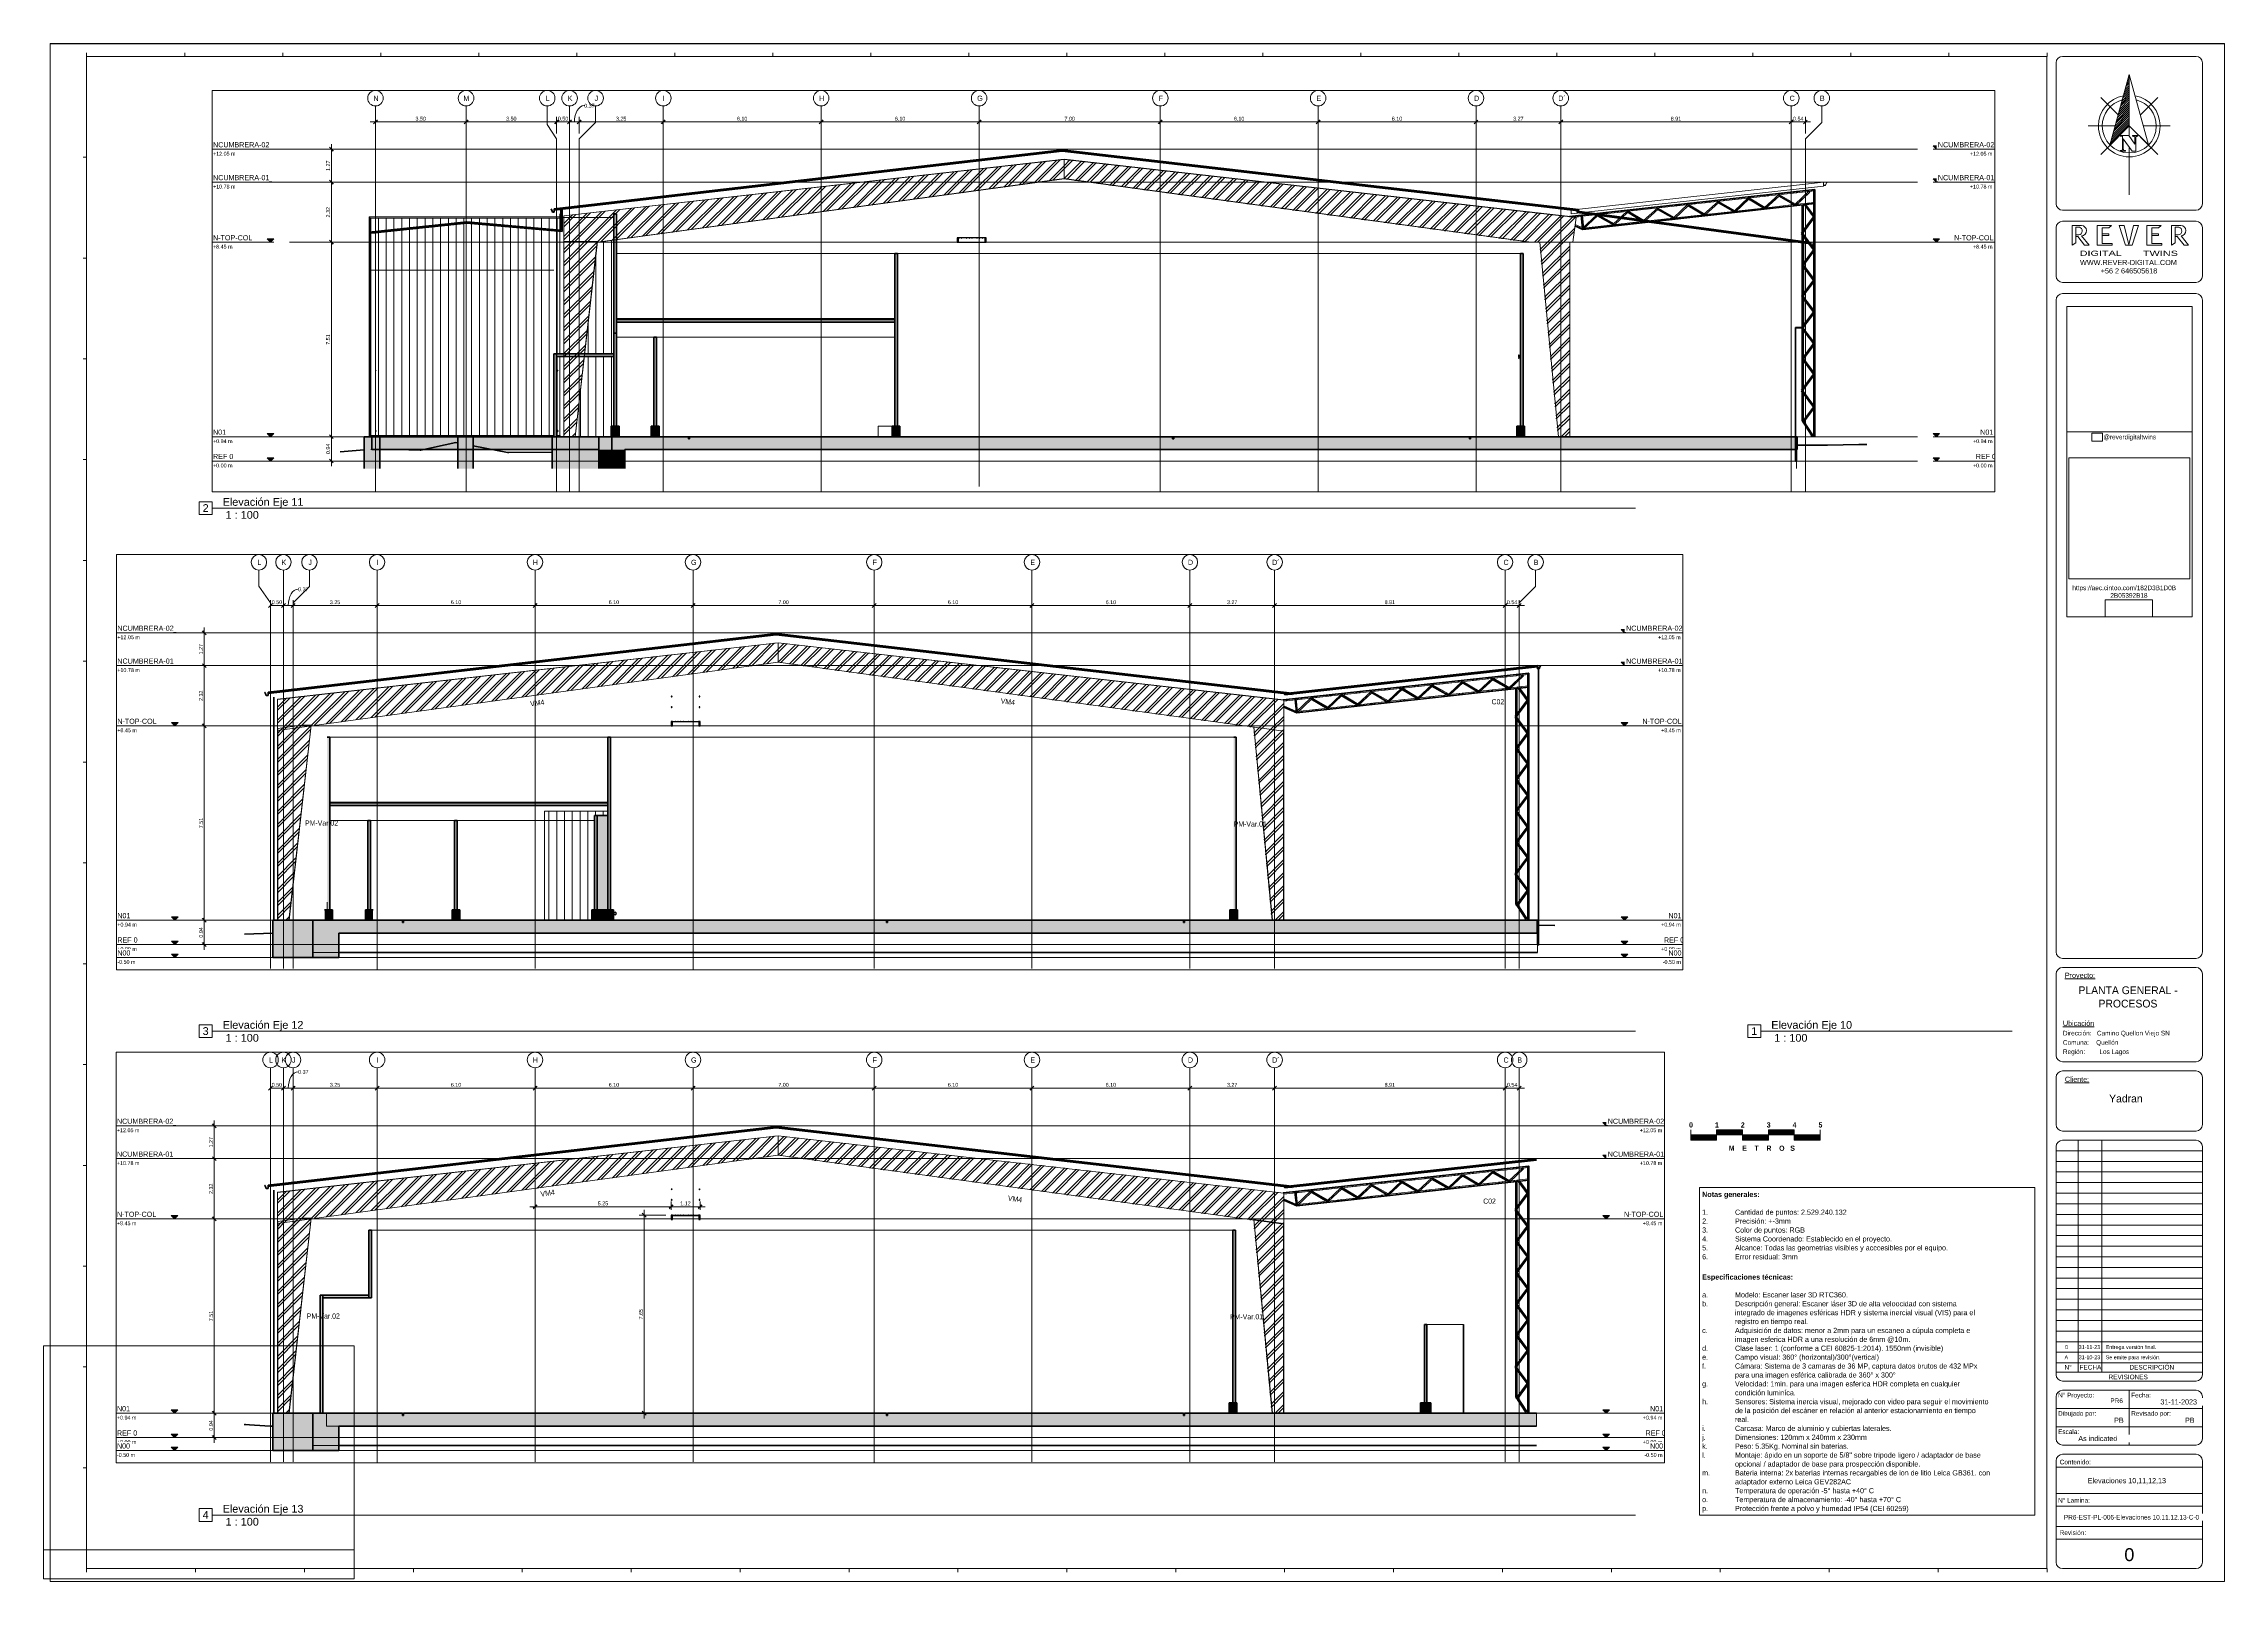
# Paper-space layout 'Layout1' of a CAD drawing. Header units: centimetres. Extents: x 0 to 84.3, y -0.1 to 59.3.
# The model-space entities are those that its viewports show. They can reach past a viewport. Long polylines and large blocks are cut down to what shows.
import ezdxf

# ---------------------------------------------------------------- set-up
doc = ezdxf.new("R2010")
doc.units = ezdxf.units.CM
for name, pattern in [('Centre', [3.175, 0.635, -0.475, 1.59, -0.475]), ('Dash', [0.635, 0.3175, -0.3175]), ('Grid Line', [2.2225, 1.27, -0.3175, 0.3175, -0.3175])]:
    doc.linetypes.add(name, pattern=pattern)
for name, color, linetype, lineweight in [('A-ANNO-DIMS', 7, 'Continuous', 9), ('A-ANNO-DIMS-100', 7, 'Continuous', 9), ('A-ANNO-NOTE', 7, 'Continuous', 9), ('A-CLNG', 7, 'Continuous', 9), ('A-DOOR', 7, 'Continuous', 9), ('A-FLOR', 7, 'Continuous', 9), ('A-FLOR-HRAL', 7, 'Continuous', 9), ('A-FLOR-LEVL', 7, 'Continuous', 9), ('A-FLOR-PATT', 7, 'Continuous', 35), ('A-GENM', 7, 'Continuous', 9), ('A-ROOF', 7, 'Continuous', 9), ('A-ROOF-MCUT', 7, 'Continuous', 35), ('A-ROOF-OTLN', 7, 'Continuous', 9), ('A-ROOF-PATT', 7, 'Continuous', 35), ('A-WALL', 7, 'Continuous', 9), ('A-WALL-PATT', 7, 'Continuous', 35), ('C-BLDG-PADS', 7, 'Continuous', 9), ('C-TOPO', 7, 'Continuous', 9), ('C-TOPO-MAJR', 7, 'Continuous', 70), ('G-ANNO-REFR', 7, 'Dash', 18), ('G-ANNO-TEXT', 7, 'Continuous', 9), ('G-ANNO-TTLB', 7, 'Continuous', 18), ('G-ANNO-TTLB-THIN', 7, 'Continuous', 18), ('G-IMPT', 7, 'Continuous', 9), ('I-WALL', 7, 'Continuous', 9), ('S-BEAM', 7, 'Continuous', 9), ('S-BEAM-IDEN', 7, 'Continuous', 18), ('S-COLS', 7, 'Continuous', 9), ('S-COLS-IDEN', 7, 'Continuous', 9), ('S-GRID', 7, 'Continuous', 9), ('S-GRID-IDEN', 7, 'Continuous', 9)]:
    doc.layers.add(name, color=color, linetype=linetype, lineweight=lineweight)
doc.layers.add('G-ANNO-NPLT', color=7, linetype='Continuous', plot=False)
doc.styles.add('Arial', font='arial.ttf', dxfattribs={"width": 1.5, "height": 0.2})
doc.styles.add('Arial_1', font='arial.ttf', dxfattribs={"height": 0.2})
doc.styles.add('Arial_2', font='arial.ttf', dxfattribs={"height": 0.5})
doc.styles.add('Arial_3', font='arial.ttf', dxfattribs={"height": 0.3})
doc.styles.add('Century Gothic', font='GOTHIC.TTF', dxfattribs={"width": 0.8, "height": 20})
doc.styles.add('Century Gothic_1', font='GOTHIC.TTF', dxfattribs={"height": 15})
doc.styles.add('Century Gothic_2', font='GOTHIC.TTF', dxfattribs={"height": 20})
doc.styles.add('Century Gothic_3', font='GOTHIC.TTF', dxfattribs={"height": 9})
doc.styles.add('Century Gothic_4', font='GOTHIC.TTF', dxfattribs={"height": 10})
doc.styles.add('Century Gothic_5', font='GOTHIC.TTF', dxfattribs={"height": 0.18})
doc.styles.add('Century Gothic_6', font='GOTHIC.TTF', dxfattribs={"height": 0.2})
doc.styles.add('Century Gothic_7', font='GOTHIC.TTF', dxfattribs={"height": 0.15})
doc.styles.add('Century Gothic_8', font='GOTHIC.TTF', dxfattribs={"height": 0.3})
doc.styles.add('Century Gothic_B', font='GOTHICB.TTF', dxfattribs={"height": 10})
doc.styles.add('Century Gothic_B_1', font='GOTHICB.TTF', dxfattribs={"width": 0.8, "height": 0.2})
doc.styles.add('Saira Condensed', font='SairaCondensed-Regular.ttf', dxfattribs={"height": 20})
doc.dimstyles.new('FCA_N_Cotas_E100', dxfattribs={"dimscale": 30.48, "dimtxt": 15.662524, "dimasz": 0.492126, "dimexe": 0.656168, "dimexo": 0.656168, "dimgap": 0.032808, "dimtad": 1, "dimlfac": 0.01, "dimrnd": 0.01, "dimzin": 0, "dimdsep": 46, "dimtxsty": 'Century Gothic_1', "dimblk1": 'OBLIQUE', "dimblk2": 'OBLIQUE', "dimsah": 1, "dimcen": 0.09, "dimdle": 0.656168, "dimadec": 3, "dimazin": 2, "dimtfac": 1, "dimtdec": 4, "dimtix": 1, "dimtmove": 0, "dimatfit": 3, "dimfxl": 1, "dimtvp": 1, "dimtolj": 1, "dimtzin": 0, "dimarcsym": 2})
doc.dimstyles.new('FCA_N_Cotas_E100_1', dxfattribs={"dimscale": 30.48, "dimtxt": 15.662524, "dimasz": 0.492126, "dimexe": 0.656168, "dimexo": 0.656168, "dimgap": 0.032808, "dimtad": 1, "dimlfac": 0.01, "dimrnd": 0.01, "dimzin": 0, "dimdsep": 46, "dimtxsty": 'Century Gothic_1', "dimblk1": 'OBLIQUE', "dimblk2": 'OBLIQUE', "dimsah": 1, "dimcen": 0.09, "dimdle": 0.656168, "dimadec": 3, "dimazin": 2, "dimtfac": 1, "dimtdec": 4, "dimtix": 1, "dimtmove": 1, "dimatfit": 3, "dimfxl": 1, "dimtvp": 1, "dimtolj": 1, "dimtzin": 0, "dimarcsym": 2})
picture_1 = doc.add_image_def('image1.jpg', size_in_pixel=(275, 100))
picture_2 = doc.add_image_def('image2.png', size_in_pixel=(160, 160))
picture_3 = doc.add_image_def('image3.jpeg', size_in_pixel=(2000, 2000))
picture_4 = doc.add_image_def('image4.jpg', size_in_pixel=(434, 317))
pattern_1 = [(90, (0, 0), (-30, 2e-15), [])]
pattern_2 = [(45, (2408.89, 0), (-25.14472, 25.14472), []), (45, (2408.89, 38.1), (-25.14472, 25.14472), [])]
pattern_3 = [(45, (0, 0), (-25.1447, 25.1447), []), (45, (0, 38.1), (-25.1447, 25.1447), [])]
pattern_4 = [(45, (9164.84, 0), (-25.14472, 25.14472), []), (45, (9164.84, 38.1), (-25.14472, 25.14472), [])]
pattern_5 = [(45, (15816.034, 0), (-25.14472, 25.14472), []), (45, (15816.034, 38.1), (-25.14472, 25.14472), [])]

# ---------------------------------------------------------------- blocks, each defined once
blk = doc.blocks.new('A_RVR_Viñeta A1-PR6-Sin croquis - REF-VIÑETA PAISAJISMO_dwg__X9-1872983-Elevaciones 10_11_12_13')
at = {"layer": 'G-IMPT', "lineweight": 18}
for p, q in [((14616, -41387), (14762, -41241)), ((14636, -41314), (14762, -41188)), ((14655, -41241), (14762, -41135)), ((14675, -41168), (14762, -41082)), ((14695, -41095), (14762, -41029)), ((14715, -41022), (14762, -40976)), ((14735, -40949), (14762, -40923)), ((14755, -40876), (14762, -40870)), ((14396, -42190), (14762, -41824)), ((14416, -42117), (14762, -41771)), ((14436, -42044), (14762, -41718)), ((14456, -41971), (14762, -41665)), ((14476, -41898), (14762, -41612)), ((14496, -41825), (14762, -41559)), ((14516, -41752), (14762, -41506)), ((14536, -41679), (14762, -41453)), ((14556, -41606), (14762, -41400)), ((14576, -41533), (14762, -41347)), ((14596, -41460), (14762, -41294)), ((14276, -42628), (14762, -42142)), ((14296, -42555), (14762, -42089)), ((14316, -42482), (14762, -42036)), ((14336, -42409), (14762, -41983)), ((14356, -42336), (14762, -41930)), ((14376, -42263), (14762, -41877))]:
    blk.add_line(p, q, dxfattribs=at)
blk = doc.blocks.new('A_RVR_Viñeta A1-PR6-Sin croquis - REF-VIÑETA PAISAJISMO_dwg_North_Arrow-41-1872985-Elevaciones 10_11_12_13')
at = {"layer": 'G-IMPT', "lineweight": 18}
for p, q in [((0, 1337), (0, -272)), ((-287, 287), (-737, 737)), ((287, 287), (737, 737)), ((-366, 0), (-1062, 0)), ((366, 0), (1062, 0)), ((-287, -287), (-737, -737)), ((0, -549), (0, -1783)), ((287, -287), (737, -737))]:
    blk.add_line(p, q, dxfattribs=at)
at = {"layer": 'G-IMPT', "lineweight": 18, "flags": 128}
for points in [[(-501, -496), (0, 1337), (500, -490), (0, 0)], [(-155, -593), (-155, -600), (-154, -607), (-153, -613), (-152, -617), (-151, -622), (-149, -626), (-147, -628), (-145, -630), (-142, -632), (-139, -633), (-134, -635), (-129, -636), (-123, -637), (-116, -638), (-108, -638), (-100, -638), (-100, -654), (-234, -654), (-234, -638), (-230, -638), (-223, -638), (-216, -638), (-209, -637), (-204, -636), (-199, -635), (-195, -633), (-191, -632), (-188, -630), (-186, -628), (-183, -626), (-181, -622), (-180, -618), (-178, -613), (-177, -607), (-176, -601), (-176, -595), (-176, -266), (-234, -266), (-234, -250), (-16, -250), (144, -471), (144, -314), (144, -307), (143, -300), (142, -294), (141, -289), (140, -285), (138, -281), (136, -278), (134, -276), (131, -274), (127, -272), (122, -270), (117, -269), (111, -268), (104, -267), (97, -266), (89, -266), (87, -266), (87, -250), (221, -250), (221, -266), (217, -266), (209, -266), (203, -267), (197, -268), (191, -269), (186, -270), (182, -271), (178, -273), (176, -275), (174, -277), (172, -280), (170, -285), (168, -289), (167, -294), (166, -300), (166, -307), (166, -314), (166, -654), (75, -654), (-155, -333)]]:
    blk.add_lwpolyline(points, close=True, dxfattribs=at)
at = {"layer": 'G-IMPT', "lineweight": 18}
for radius, start, end in [(800, 100.9232, 180), (700, 105.027, 180), (800, 360, 79.0768), (700, 360, 74.973), (800, 180, 360), (700, 180, 360)]:
    blk.add_arc((0, 0), radius, start, end, dxfattribs=at)
blk.add_blockref('A_RVR_Viñeta A1-PR6-Sin croquis - REF-VIÑETA PAISAJISMO_dwg__X9-1872983-Elevaciones 10_11_12_13', (-14762, 42189))
blk = doc.blocks.new('A_RVR_Viñeta A1-PR6-Sin croquis - REF-VIÑETA PAISAJISMO_dwg__U3-1872981-Elevaciones 10_11_12_13')
at = {"layer": 'G-IMPT', "lineweight": 18}
blk.add_line((0, 10), (0, -10), dxfattribs=at)
blk = doc.blocks.new('A_RVR_Viñeta A1-PR6-Sin croquis - REF-VIÑETA PAISAJISMO_dwg__U4-1872982-Elevaciones 10_11_12_13')
for p in [(0, 0), (596, 0), (1191, 0), (1787, 0), (2382, 0), (2978, 0), (3573, 0), (4169, 0), (4764, 0), (5360, 0), (5956, 0), (6551, 0), (7147, 0), (7742, 0), (8338, 0), (8933, 0), (9529, 0), (10124, 0), (10720, 0)]:
    blk.add_blockref('A_RVR_Viñeta A1-PR6-Sin croquis - REF-VIÑETA PAISAJISMO_dwg__U3-1872981-Elevaciones 10_11_12_13', p)
blk = doc.blocks.new('A_RVR_Viñeta A1-PR6-Sin croquis - REF-VIÑETA PAISAJISMO_dwg__U1-1872979-Elevaciones 10_11_12_13')
at = {"layer": 'G-IMPT', "lineweight": 18}
blk.add_line((0, 10), (0, -10), dxfattribs=at)
blk = doc.blocks.new('A_RVR_Viñeta A1-PR6-Sin croquis - REF-VIÑETA PAISAJISMO_dwg__U2-1872980-Elevaciones 10_11_12_13')
for p in [(0, 0), (536, 0), (1072, 0), (1608, 0), (2144, 0), (2680, 0), (3216, 0), (3752, 0), (4288, 0), (4824, 0), (5360, 0), (5896, 0), (6432, 0), (6968, 0), (7504, 0), (8040, 0), (8576, 0), (9112, 0), (9648, 0), (10184, 0), (10720, 0)]:
    blk.add_blockref('A_RVR_Viñeta A1-PR6-Sin croquis - REF-VIÑETA PAISAJISMO_dwg__U1-1872979-Elevaciones 10_11_12_13', p)
blk = doc.blocks.new('A_RVR_Viñeta A1-PR6-Sin croquis - A_RVR_Viñeta A1-PR6-Sin croquis-1871037-Elevaciones 10_11_12_13')
at = {"layer": 'G-ANNO-TTLB', "lineweight": 9}
for p, q in [((0.25, 59.315), (84.25, 59.315)), ((0.25, -0.1), (0.25, 59.315)), ((84.25, 59.315), (84.25, -0.1)), ((1.663, 58.82), (1.663, 0.395)), ((77.397, 58.82), (1.663, 58.82)), ((77.397, 0.395), (77.397, 58.82)), ((77.75, 53.126), (77.75, 58.573)), ((77.998, 58.82), (83.155, 58.82)), ((83.402, 58.573), (83.402, 53.126)), ((1.663, 54.925), (1.522, 54.925)), ((83.155, 52.879), (77.998, 52.879)), ((77.998, 52.452), (83.155, 52.452)), ((78.366, 52.287), (78.726, 52.287)), ((78.366, 51.527), (78.366, 52.287)), ((79.332, 52.287), (79.885, 52.287)), ((79.332, 51.527), (79.332, 52.287)), ((79.885, 52.287), (79.788, 52.203)), ((80.188, 52.287), (80.383, 52.287)), ((80.436, 51.527), (80.188, 52.287)), ((80.383, 52.287), (80.559, 51.545)), ((80.559, 51.545), (80.735, 52.287)), ((80.93, 52.287), (80.681, 51.527)), ((80.735, 52.287), (80.93, 52.287)), ((81.25, 52.287), (81.25, 51.527)), ((81.25, 51.527), (81.25, 52.287)), ((81.25, 52.287), (81.803, 52.287)), ((81.803, 52.287), (81.705, 52.203)), ((82.209, 52.287), (82.569, 52.287)), ((82.209, 51.527), (82.209, 52.287)), ((82.209, 52.287), (82.209, 51.527)), ((82.569, 52.287), (82.209, 52.287)), ((77.75, 50.332), (77.75, 52.205)), ((78.506, 51.621), (78.366, 51.527)), ((78.506, 52.223), (78.506, 51.621)), ((78.647, 52.223), (78.506, 52.223)), ((78.624, 51.924), (78.506, 51.924)), ((78.506, 51.863), (78.582, 51.863)), ((78.582, 51.863), (78.851, 51.527)), ((79.022, 51.527), (78.733, 51.888)), ((78.851, 51.527), (79.022, 51.527)), ((79.91, 51.527), (79.332, 51.527)), ((79.523, 52.203), (79.523, 51.593)), ((79.788, 52.203), (79.523, 52.203)), ((79.523, 51.96), (79.789, 51.96)), ((79.789, 51.895), (79.523, 51.895)), ((79.523, 51.593), (79.91, 51.593)), ((79.789, 51.96), (79.789, 51.895)), ((79.91, 51.593), (79.91, 51.527)), ((80.681, 51.527), (80.436, 51.527)), ((81.828, 51.527), (81.25, 51.527)), ((81.441, 52.203), (81.441, 51.593)), ((81.705, 52.203), (81.441, 52.203)), ((81.441, 51.96), (81.707, 51.96)), ((81.707, 51.895), (81.441, 51.895)), ((81.441, 51.593), (81.828, 51.593)), ((81.707, 51.96), (81.707, 51.895)), ((81.828, 51.593), (81.828, 51.527)), ((82.35, 51.621), (82.209, 51.527)), ((82.35, 52.223), (82.35, 51.621)), ((82.49, 52.223), (82.35, 52.223)), ((82.468, 51.924), (82.35, 51.924)), ((82.35, 51.863), (82.426, 51.863)), ((82.426, 51.863), (82.695, 51.527)), ((82.576, 51.888), (82.866, 51.527)), ((82.695, 51.527), (82.866, 51.527)), ((83.402, 52.205), (83.402, 50.332)), ((1.663, 51.03), (1.522, 51.03)), ((83.155, 50.085), (77.998, 50.085)), ((77.75, 24.219), (77.75, 49.407)), ((83.155, 49.654), (77.998, 49.654)), ((83.402, 49.407), (83.402, 24.219)), ((1.663, 47.135), (1.522, 47.135)), ((1.663, 43.24), (1.522, 43.24)), ((1.663, 39.345), (1.522, 39.345)), ((1.663, 35.45), (1.522, 35.45)), ((1.663, 31.555), (1.522, 31.555)), ((1.663, 27.66), (1.522, 27.66)), ((1.663, 23.765), (1.522, 23.765)), ((77.998, 23.972), (83.155, 23.972)), ((77.998, 23.619), (83.155, 23.619)), ((77.75, 20.225), (77.75, 23.372)), ((83.402, 23.372), (83.402, 20.225)), ((1.663, 19.87), (1.522, 19.87)), ((77.75, 17.548), (77.75, 19.378)), ((77.998, 19.978), (83.155, 19.978)), ((77.998, 19.625), (83.155, 19.625)), ((83.402, 19.378), (83.402, 17.548)), ((83.155, 17.301), (77.998, 17.301)), ((83.155, 16.947), (77.998, 16.947)), ((78.598, 7.989), (78.598, 16.947)), ((79.517, 7.989), (79.517, 16.947)), ((77.75, 16.7), (77.75, 7.883)), ((83.402, 16.538), (77.75, 16.538)), ((83.402, 16.128), (77.75, 16.128)), ((83.402, 7.883), (83.402, 16.7)), ((1.663, 15.975), (1.522, 15.975)), ((83.402, 15.718), (77.75, 15.718)), ((83.402, 15.308), (77.75, 15.308)), ((83.402, 14.898), (77.75, 14.898)), ((83.402, 14.489), (77.75, 14.489)), ((83.402, 14.079), (77.75, 14.079)), ((83.402, 13.669), (77.75, 13.669)), ((83.402, 13.259), (77.75, 13.259)), ((83.402, 12.85), (77.75, 12.85)), ((1.663, 12.08), (1.522, 12.08)), ((83.402, 12.44), (77.75, 12.44)), ((83.402, 12.03), (77.75, 12.03)), ((83.402, 11.62), (77.75, 11.62)), ((83.402, 11.211), (77.75, 11.211)), ((83.402, 10.801), (77.75, 10.801)), ((83.402, 10.391), (77.75, 10.391)), ((83.402, 9.981), (77.75, 9.981)), ((83.402, 9.572), (77.75, 9.572)), ((83.402, 9.162), (77.75, 9.162)), ((83.402, 8.752), (77.75, 8.752)), ((1.663, 8.185), (1.522, 8.185)), ((77.75, 8.342), (83.402, 8.342)), ((83.402, 7.989), (77.75, 7.989)), ((77.998, 7.636), (83.155, 7.636)), ((77.75, 5.411), (77.75, 7.035)), ((77.998, 7.283), (83.155, 7.283)), ((80.576, 7.283), (80.576, 5.163)), ((83.402, 7.035), (83.402, 5.411)), ((77.75, 6.576), (83.402, 6.576)), ((77.75, 5.87), (83.402, 5.87)), ((83.155, 5.163), (77.998, 5.163)), ((1.663, 4.29), (1.522, 4.29)), ((77.75, 4.563), (77.75, 0.642)), ((83.402, 4.315), (77.75, 4.315)), ((83.155, 4.81), (77.998, 4.81)), ((83.402, 0.642), (83.402, 4.563)), ((83.402, 3.295), (77.75, 3.295)), ((83.402, 2.8), (77.75, 2.8)), ((83.402, 2.025), (77.75, 2.025)), ((83.402, 1.53), (77.75, 1.53)), ((1.663, 0.395), (77.397, 0.395)), ((77.998, 0.395), (83.155, 0.395)), ((84.25, -0.1), (0.25, -0.1))]:
    blk.add_line(p, q, dxfattribs=at)
for centre, radius, start, end in [((77.998, 58.573), 0.247, 90, 180), ((83.155, 58.573), 0.247, 0, 90), ((77.998, 53.126), 0.247, 180, 270), ((83.155, 53.126), 0.247, 270, 0), ((77.998, 52.205), 0.247, 90, 180), ((78.72, 52.087), 0.2, 273.74692, 88.23868), ((82.563, 52.087), 0.2, 273.74692, 88.23868), ((83.155, 52.205), 0.247, 0, 90), ((78.609, 52.076), 0.152, 275.61019, 75.75727), ((82.453, 52.076), 0.152, 275.61019, 75.75727), ((77.998, 50.332), 0.247, 180, 270), ((83.155, 50.332), 0.247, 270, 0), ((77.998, 49.407), 0.247, 90, 180), ((83.155, 49.407), 0.247, 0, 90), ((77.998, 24.219), 0.247, 180, 270), ((77.998, 23.372), 0.247, 90, 180), ((83.155, 24.219), 0.247, 270, 0), ((83.155, 23.372), 0.247, 0, 90), ((77.998, 20.225), 0.247, 180, 270), ((83.155, 20.225), 0.247, 270, 0), ((77.998, 19.378), 0.247, 90, 180), ((83.155, 19.378), 0.247, 0, 90), ((77.998, 17.548), 0.247, 180, 270), ((77.998, 16.7), 0.247, 90, 180), ((83.155, 17.548), 0.247, 270, 0), ((83.155, 16.7), 0.247, 0, 90), ((77.998, 7.883), 0.247, 180, 270), ((83.155, 7.883), 0.247, 270, 0), ((77.998, 7.035), 0.247, 90, 180), ((83.155, 7.035), 0.247, 0, 90), ((77.998, 5.411), 0.247, 180, 270), ((83.155, 5.411), 0.247, 270, 0), ((77.998, 4.563), 0.247, 90, 180), ((83.155, 4.563), 0.247, 0, 90), ((77.998, 0.642), 0.247, 180, 270), ((83.155, 0.642), 0.247, 270, 0)]:
    blk.add_arc(centre, radius, start, end, dxfattribs=at)
at = {"layer": 'G-ANNO-TTLB-THIN'}
for p, q in [((0.25, 59.3), (0.25, -0.1)), ((84.25, 59.3), (0.25, 59.3)), ((84.25, -0.1), (84.25, 59.3)), ((0.25, -0.1), (84.25, -0.1))]:
    blk.add_line(p, q, dxfattribs=at)
for name, p, xscale, yscale, zscale in [('A_RVR_Viñeta A1-PR6-Sin croquis - REF-VIÑETA PAISAJISMO_dwg__U2-1872980-Elevaciones 10_11_12_13', (1.663, 58.891), 0.007064760302774262, 0.007064760302774262, 0.007064760302774262), ('A_RVR_Viñeta A1-PR6-Sin croquis - REF-VIÑETA PAISAJISMO_dwg_North_Arrow-41-1872985-Elevaciones 10_11_12_13', (80.576, 56.132), 0.001490088404423272, 0.001490088404423272, 0.001490088404423272)]:
    blk.add_blockref(name, p, dxfattribs=dict(xscale=xscale, yscale=yscale, zscale=zscale))
at = {"extrusion": (0, 0, -1), "xscale": 0.007064760302774262, "yscale": 0.007064760302774262, "zscale": -0.007064760302774262, "rotation": 180}
blk.add_blockref('A_RVR_Viñeta A1-PR6-Sin croquis - REF-VIÑETA PAISAJISMO_dwg__U4-1872982-Elevaciones 10_11_12_13', (-1.663, 0.324), dxfattribs=at)
at = {"layer": 'G-ANNO-TTLB', "lineweight": 9, "attachment_point": 1}
for s, insert, char_height, width, style in [('WWW.REVER-DIGITAL.COM   ', (78.673, 50.958), 0.2, 4.82616, 'Arial_1'), ('DIGITAL       TWINS', (78.659, 51.314), 0.2, 4.7019, 'Arial'), ('+56 2 646505618', (79.473, 50.634), 0.2, 2.70169, 'Arial_1'), ('\\L Proyecto:', (78.012, 23.417), 0.2, 1.68354, 'Century Gothic_6'), ('\\LUbicación', (78.012, 21.561), 0.2, 1.71561, 'Century Gothic_6'), ('Dirección:   Camino Quellon Viejo SN', (78.012, 21.173), 0.18, 5.31519, 'Century Gothic_5'), ('Comuna:    Quellón', (78.012, 20.814), 0.18, 2.81392, 'Century Gothic_5'), ('Región:        Los Lagos', (78.012, 20.455), 0.18, 3.09451, 'Century Gothic_5'), ('\\L Cliente:', (78.012, 19.399), 0.2, 1.3789, 'Century Gothic_6'), ('A ', (78.075, 8.633), 0.15, 0.23249, 'Century Gothic_7'), ('0 ', (78.095, 9.028), 0.15, 0.20844, 'Century Gothic_7'), ('31-11-23 ', (78.622, 9.028), 0.15, 1.11435, 'Century Gothic_7'), ('31-10-23 ', (78.622, 8.633), 0.15, 1.11435, 'Century Gothic_7'), ('Se emite para revisión.', (79.666, 8.633), 0.15, 2.84599, 'Century Gothic_7'), ('Entrega versión final.', (79.666, 9.028), 0.15, 2.59747, 'Century Gothic_7'), ('N° ', (78.073, 8.264), 0.18, 0.39283, 'Century Gothic_5'), ('FECHA ', (78.653, 8.264), 0.18, 1.02616, 'Century Gothic_5'), ('REVISIONES', (79.774, 7.889), 0.18, 1.61941, 'Century Gothic_5'), ('DESCRIPCIÓN', (80.583, 8.264), 0.18, 1.9962, 'Century Gothic_5'), ('N° Proyecto:', (77.824, 7.186), 0.18, 1.77173, 'Century Gothic_5'), ('PR6', (79.845, 6.969), 0.18, 0.5211, 'Century Gothic_5'), ('Fecha:', (80.65, 7.186), 0.18, 0.99409, 'Century Gothic_5'), ('Dibujado por:', (77.824, 6.48), 0.18, 1.96413, 'Century Gothic_5'), ('Revisado por:', (80.65, 6.48), 0.18, 1.9481, 'Century Gothic_5'), ('Escala:', (77.824, 5.773), 0.18, 1.01013, 'Century Gothic_5'), ('Contenido:', (77.887, 4.602), 0.18, 1.61941, 'Century Gothic_5'), ('N° Lamina:', (77.824, 3.121), 0.18, 1.55527, 'Century Gothic_5'), ('Revisión:', (77.887, 1.873), 0.18, 1.2346, 'Century Gothic_5')]:
    blk.add_mtext(s, dxfattribs=dict(at, insert=insert, char_height=char_height, width=width, style=style))
at = {"layer": 'G-ANNO-TTLB', "lineweight": 9, "insert": (80.384, 1.184), "char_height": 0.5, "width": 0.56118, "attachment_point": 1, "style": 'Arial_2', "bg_fill": 3, "box_fill_scale": 1.25, "bg_fill_color": 256, "bg_fill_true_color": 13158600, "bg_fill_transparency": 0}
blk.add_mtext('0 ', dxfattribs=at)
blk = doc.blocks.new('Viewport - 3mm-1116248-Elevaciones 10_11_12_13')
at = {"layer": 'G-ANNO-TTLB', "lineweight": 9}
for p, q in [((-0.5, -0.25), (-0.5, 0.25)), ((-0.5, 0.25), (0, 0.25)), ((0, 0.25), (0, -0.25)), ((0, -0.25), (-0.5, -0.25))]:
    blk.add_line(p, q, dxfattribs=at)
blk = doc.blocks.new('2017-FL-Escala gráfica - 2017-FL-Escala gráfica-1875032-Elevaciones 10_11_12_13')
at = {"layer": 'A-ANNO-NOTE'}
for points in [[(1, 0), (1, -0.2), (0, -0.2), (0, 0)], [(2, 0.2), (2, 0), (1, 0), (1, 0.2)], [(3, -0.2), (2, -0.2), (2, 0), (3, 0)], [(3, 0), (3, 0.2), (4, 0.2), (4, 0)], [(5, -0.2), (4, -0.2), (4, 0), (5, 0)]]:
    blk.add_hatch(color=256, dxfattribs=at).paths.add_polyline_path(points)
for p, q in [((0, 0.2), (0, -0.2)), ((1, 0), (0, 0)), ((0, 0), (0, -0.2)), ((2, 0.2), (1, 0.2)), ((1, 0.2), (1, 0)), ((1, 0), (2, 0)), ((1, -0.2), (1, 0)), ((2, 0), (2, 0.2)), ((3, 0), (2, 0)), ((2, 0), (2, -0.2)), ((4, 0.2), (3, 0.2)), ((3, 0.2), (3, 0)), ((3, 0), (4, 0)), ((3, -0.2), (3, 0)), ((4, 0), (4, 0.2)), ((5, 0), (4, 0)), ((4, 0), (4, -0.2)), ((5, 0.2), (5, -0.2)), ((5, -0.2), (5, 0)), ((0, -0.2), (1, -0.2)), ((2, -0.2), (3, -0.2)), ((4, -0.2), (5, -0.2))]:
    blk.add_line(p, q, dxfattribs=at)
at = {"layer": 'A-ANNO-NOTE', "char_height": 0.2, "attachment_point": 1, "style": 'Century Gothic_B_1', "bg_fill": 3, "box_fill_scale": 1.25, "bg_fill_color": 256, "bg_fill_true_color": 13158600, "bg_fill_transparency": 0}
for s, insert, width in [('\\fCentury Gothic|b1|i0|c0|p34|;\\W.8;0', (-0.064, 0.489), 0.15392), ('\\fCentury Gothic|b1|i0|c0|p34|;\\W.8;1', (0.936, 0.489), 0.15392), ('\\fCentury Gothic|b1|i0|c0|p34|;\\W.8;2', (1.936, 0.489), 0.15392), ('\\fCentury Gothic|b1|i0|c0|p34|;\\W.8;3', (2.936, 0.489), 0.15392), ('\\fCentury Gothic|b1|i0|c0|p34|;\\W.8;4', (3.936, 0.489), 0.15392), ('\\fCentury Gothic|b1|i0|c0|p34|;\\W.8;5', (4.936, 0.489), 0.15392), ('M    E    T    R    O   S', (1.468, -0.411), 2.50127)]:
    blk.add_mtext(s, dxfattribs=dict(at, insert=insert, width=width))
blk = doc.blocks.new('Doors-Door-sets- LAHET-LAH010005 - 3_00 x 3_00-1784783-Elevación Eje 11')
at = {"layer": 'A-DOOR', "color": 254, "true_color": 0xe5e5e5}
for p, q in [((-2383.98, 408.98), (-2384.82, 408.98)), ((-2381.39, 408.28), (-2381.28, 408.28)), ((-2381.39, 408.08), (-2381.28, 408.08)), ((-2384.81, 407.08), (-2384.7, 407.08)), ((-2382.4, 403.66), (-2382.29, 403.66)), ((-2384.81, 402.76), (-2384.7, 402.76)), ((-2385.16, 400.48), (-2384.55, 400.48)), ((-2384.51, 400.86), (-2384.4, 400.86)), ((-2385.34, 396.64), (-2385.72, 396.64)), ((-2385.28, 395.69), (-2384.99, 395.69)), ((-2380.04, 395.69), (-2379.98, 395.69)), ((-2385.47, 394.64), (-2385.44, 394.64)), ((-2380.44, 395.38), (-2380.62, 395.38)), ((-2380.62, 394.28), (-2380.44, 394.28)), ((-2380.22, 393.61), (-2380.17, 393.61)), ((-2377.12, 392), (-2376.95, 392)), ((-2385.54, 100.09), (-2386.23, 100.09)), ((-2380.44, 99.83), (-2380.62, 99.83)), ((-2384.99, 98.42), (-2385.28, 98.42)), ((-2380.62, 98.72), (-2380.44, 98.72)), ((-2385.72, 97.47), (-2385.34, 97.47)), ((-2381.75, 97.29), (-2381.93, 97.29)), ((-2381.93, 97.09), (-2381.75, 97.09)), ((-2385.43, 95.38), (-2385.04, 95.38)), ((-2380.63, 95.29), (-2380.45, 95.29)), ((-2379.84, 94.79), (-2380.52, 94.79)), ((-2380.52, 93.99), (-2379.84, 93.99))]:
    blk.add_line(p, q, dxfattribs=at)
at = {"layer": 'A-DOOR', "color": 254, "lineweight": 25, "true_color": 0xcccccc}
for p, q in [((-2383.98, 408.98), (-2384.23, 408.98)), ((-2384.43, 408.81), (-2384.7, 407.08)), ((-2383.78, 408.28), (-2383.78, 408.71)), ((-2383.18, 408.28), (-2383.78, 408.28)), ((-2383.78, 407.48), (-2383.78, 408.08)), ((-2383.78, 408.08), (-2383.18, 408.08)), ((-2383.18, 408.08), (-2383.18, 408.28)), ((-2380.44, 408.28), (-2381.28, 408.28)), ((-2381.28, 408.28), (-2381.28, 408.08)), ((-2381.28, 408.08), (-2380.58, 408.08)), ((-2380.58, 408.08), (-2380.58, 407.48)), ((-2380.3, 407.22), (-2380.3, 408.14)), ((-2384.7, 407.08), (-2384.7, 402.76)), ((-2383.9, 403.51), (-2383.9, 406.87)), ((-2380.58, 407.48), (-2383.78, 407.48)), ((-2383.69, 407.08), (-2380.44, 407.08)), ((-2383.69, 402.46), (-2383.9, 403.51)), ((-2382.29, 403.66), (-2383.69, 402.46)), ((-2381.8, 403.66), (-2382.29, 403.66)), ((-2380.4, 402.46), (-2381.8, 403.66)), ((-2384.7, 402.76), (-2384.4, 400.86)), ((-2380.3, 402.46), (-2380.4, 402.46)), ((-2380.3, 400.86), (-2380.3, 402.46)), ((-2384.4, 400.86), (-2384.62, 400.65)), ((-2384.55, 400.48), (-2380.16, 400.48)), ((-2380.09, 400.66), (-2380.3, 400.86))]:
    blk.add_line(p, q, dxfattribs=at)
at = {"layer": 'A-DOOR', "color": 254, "lineweight": 25, "true_color": 0xcccccc, "flags": 128}
for points in [[(-2384.23, 408.98), (-2384.28, 408.97), (-2384.32, 408.95), (-2384.36, 408.93), (-2384.39, 408.89), (-2384.41, 408.85), (-2384.43, 408.81)], [(-2383.78, 408.71), (-2383.77, 408.75), (-2383.77, 408.8), (-2383.79, 408.85), (-2383.81, 408.89), (-2383.84, 408.93), (-2383.88, 408.96), (-2383.93, 408.97), (-2383.98, 408.98)], [(-2380.3, 408.14), (-2380.3, 408.17), (-2380.31, 408.2), (-2380.33, 408.23), (-2380.35, 408.25), (-2380.38, 408.27), (-2380.41, 408.28), (-2380.44, 408.28)], [(-2383.9, 406.87), (-2383.89, 406.92), (-2383.88, 406.96), (-2383.85, 407), (-2383.82, 407.03), (-2383.78, 407.06), (-2383.73, 407.07), (-2383.69, 407.08)], [(-2380.44, 407.08), (-2380.41, 407.08), (-2380.38, 407.09), (-2380.35, 407.11), (-2380.33, 407.13), (-2380.31, 407.16), (-2380.3, 407.19), (-2380.3, 407.22)], [(-2384.62, 400.65), (-2384.63, 400.63), (-2384.64, 400.61), (-2384.65, 400.59), (-2384.65, 400.57), (-2384.64, 400.54), (-2384.63, 400.52), (-2384.61, 400.5), (-2384.6, 400.49), (-2384.57, 400.48), (-2384.55, 400.48)], [(-2380.16, 400.48), (-2380.13, 400.48), (-2380.11, 400.49), (-2380.09, 400.51), (-2380.07, 400.52), (-2380.06, 400.54), (-2380.06, 400.57), (-2380.06, 400.59), (-2380.06, 400.62), (-2380.07, 400.64), (-2380.09, 400.66)]]:
    blk.add_lwpolyline(points, dxfattribs=at)
blk = doc.blocks.new('RVR_PQ_Terminación Fachada - RVR_PQ_Terminación Fachada-1812330-Elevación Eje 11')
at = {"layer": 'A-GENM', "color": 254, "lineweight": 25, "true_color": 0xcccccc}
for p, q in [((-6824.58, 933.11), (-6824.58, 96.5)), ((-6823.58, 933.11), (-6824.58, 933.11)), ((-6823.58, 96.5), (-6823.58, 933.11)), ((-6824.58, 96.5), (-6823.58, 96.5))]:
    blk.add_line(p, q, dxfattribs=at)
blk = doc.blocks.new('RVR_PQ_Terminación Fachada - RVR_PQ_Terminación Fachada-1812450-Elevación Eje 11')
at = {"layer": 'A-GENM', "color": 254, "true_color": 0xe5e5e5}
blk.add_line((-6823.58, 933.16), (-6824.58, 933.16), dxfattribs=at)
blk = doc.blocks.new('PQ_RVR_ARQ-01_ZZ_ZZ_MO_T_A_rvt-2-Elevación Eje 11')
at = {"layer": 'A-FLOR', "true_color": 0xeaeaea}
blk.add_hatch(color=254, dxfattribs=at).paths.add_polyline_path([(-5462.42, 547), (-4794.29, 547), (-4794.29, 549), (-5869.29, 549), (-5869.29, 547), (-5831.03, 547)])
h = blk.add_hatch(color=254, dxfattribs=at)
h.paths.add_polyline_path([(-1313.78, 514.53), (-1289.13, 514.53), (-1289.13, 515.53), (-1313.78, 515.53)])
h.paths.add_polyline_path([(-1284.01, 514.53), (-1284.01, 515.41), (-1284.13, 515.24), (-1284.13, 514.53)])
at = {"layer": 'A-FLOR-PATT', "lineweight": 9, "true_color": 0xeaeaea}
blk.add_hatch(color=254, dxfattribs=at).paths.add_polyline_path([(-5869.29, 537), (-4794.29, 537), (-4794.29, 547), (-5869.29, 547)])
h = blk.add_hatch(color=254, dxfattribs=at)
h.paths.add_polyline_path([(-5943.13, 404), (-5879.3, 404), (-5879.3, 414), (-5992.49, 414), (-5993.62, 404), (-5943.72, 404)])
h.paths.add_polyline_path([(-6073.13, 404), (-6073.13, 414), (-6100.94, 414), (-6100.94, 404)])
at = {"layer": 'A-ROOF-PATT', "lineweight": 9, "true_color": 0xeaeaea}
for points in [[(-2152.88, 966.12), (-2152.88, 971.15), (-4147.36, 1201.93), (-6109.62, 974.53), (-6109.62, 969.5), (-4147.36, 1196.9), (-2161.75, 967.15)], [(-6815.08, 880.08), (-6447.06, 918.76), (-6079.68, 886.61), (-6079.68, 972.39), (-6084.68, 972.39), (-6084.68, 892.07), (-6447.11, 923.78), (-6815.08, 885.1)]]:
    blk.add_hatch(color=254, dxfattribs=at).paths.add_polyline_path(points)
h = blk.add_hatch(color=254, dxfattribs=at)
h.paths.add_polyline_path([(-1256.02, 838.98), (-1256.02, 844.03), (-1260.29, 844.6), (-1256.09, 838.99)])
h.paths.add_polyline_path([(-1263.04, 839.93), (-1267.23, 845.54), (-1284.13, 847.81), (-1284.13, 842.77)])
h.paths.add_polyline_path([(-1289.13, 843.44), (-1289.13, 848.49), (-1861, 925.44), (-1881.55, 923.16), (-1291.39, 843.74)])
h.paths.add_polyline_path([(-1896.14, 926.57), (-1881.49, 928.19), (-1892.7, 929.7), (-1895.59, 927.07)])
h.paths.add_polyline_path([(-1906.94, 926.57), (-1917.87, 933.09), (-1982.61, 941.8), (-1987.29, 937.39), (-1961.81, 933.96)])
h.paths.add_polyline_path([(-1901.04, 928.88), (-1899.25, 930.58), (-1905.26, 931.39), (-1902.41, 929.69)])
h.paths.add_polyline_path([(-1993.67, 938.24), (-1988.99, 942.66), (-2066.94, 953.15), (-2087.6, 950.88), (-2083.39, 950.32), (-2082.25, 951.38), (-2080.94, 949.99), (-2080.34, 949.91), (-2079.3, 951.73), (-2074.8, 949.16), (-2015.49, 941.18)])
h.paths.add_polyline_path([(-2108.21, 953.66), (-2087.54, 955.92), (-2158.34, 965.45), (-2158.34, 960.4), (-2136.12, 957.41)])
at = {"layer": 'A-WALL-PATT', "lineweight": 9, "true_color": 0xeaeaea}
for points in [[(-6824.83, 938.29), (-6822.33, 938.29), (-6822.33, 943.29), (-6824.83, 943.29)], [(-6823.08, 99), (-6823.08, 938.29), (-6823.58, 938.29), (-6823.58, 99)], [(-5869.29, 494), (-5869.29, 854.58), (-5879.3, 853.22), (-5879.3, 494)], [(-4794.29, 134), (-4784.29, 134), (-4784.29, 801.54), (-4794.29, 801.54)], [(-2366.28, 134), (-2366.28, 801.54), (-2376.28, 801.54), (-2376.28, 134)], [(-5879.3, 134), (-5869.29, 134), (-5869.29, 494), (-5879.3, 494), (-5879.3, 298.49)], [(-5724.74, 134), (-5714.74, 134), (-5714.74, 478.53), (-5724.74, 478.53)], [(-6110.94, 94), (-6100.94, 94), (-6100.94, 414), (-6110.94, 414), (-6110.94, 298.49)], [(-5883.73, 94), (-5859.29, 94), (-5859.29, 134), (-5889.3, 134), (-5889.3, 94), (-5886.92, 94)], [(-5704.74, 94), (-5704.74, 134), (-5734.74, 134), (-5734.74, 94)], [(-4804.29, 94), (-4774.29, 94), (-4774.29, 134), (-4804.29, 134)], [(-2391.28, 94), (-2361.28, 94), (-2361.28, 134), (-2391.28, 134)], [(-6824.83, 94), (-6822.33, 94), (-6822.33, 99), (-6824.83, 99)], [(-1315.03, -2.5), (-1312.53, -2.5), (-1312.53, 2.5), (-1315.03, 2.5)]]:
    blk.add_hatch(color=254, dxfattribs=at).paths.add_polyline_path(points)
at = {"layer": 'A-WALL-PATT', "lineweight": 9, "true_color": 0xe5e5e5}
h = blk.add_hatch(dxfattribs=at)
h.set_pattern_fill('FP_4', color=254, style=0, pattern_type=2)
h.set_pattern_definition(pattern_1)
h.paths.add_polyline_path([(-5943.13, 94), (-5890.9, 94), (-5890.9, 134), (-5880.9, 134), (-5880.9, 404), (-5993.62, 404), (-6028.87, 94), (-5943.72, 94)])
h.paths.add_polyline_path([(-6086.96, 94), (-6073.13, 94), (-6073.13, 404), (-6087.71, 404), (-6087.71, 99), (-6086.96, 99), (-6086.96, 94.15)])
h.paths.add_polyline_path([(-6087.71, 414), (-6073.13, 414), (-6073.06, 940.79), (-6079.68, 940.79), (-6079.68, 886.61), (-6087.71, 887.32), (-6087.71, 626.1)])
h.paths.add_polyline_path([(-5943.72, 414), (-5880.9, 414), (-5880.9, 853), (-5938.82, 845.1), (-5943.47, 845.1), (-5992.49, 414)])
h.paths.add_polyline_path([(-6084.68, 892.07), (-6084.68, 940.79), (-6087.71, 940.79), (-6087.71, 892.34)])
at = {"layer": 'A-WALL-PATT', "lineweight": 9, "true_color": 0xf2f2f2}
h = blk.add_hatch(dxfattribs=at)
h.set_pattern_fill('FP_4', style=0, pattern_type=2)
h.set_pattern_definition(pattern_1)
h.paths.add_polyline_path([(-6100.94, 99), (-6088.21, 99), (-6088.21, 404), (-6100.94, 404), (-6100.94, 298.49)])
h.paths.add_polyline_path([(-6110.94, 99), (-6110.94, 414), (-6088.21, 414), (-6088.21, 887.36), (-6447.11, 918.75), (-6815.08, 880.08), (-6815.08, 885.1), (-6447.06, 923.77), (-6088.21, 892.38), (-6088.21, 938.29), (-6823.08, 938.29), (-6823.08, 99), (-6199.63, 99)])
h.paths.add_polyline_path([(-6799.17, 114.28), (-6799.17, 117.63), (-6798.67, 117.63), (-6798.67, 114.28)])
h.paths.add_polyline_path([(-6096.8, 114.28), (-6096.8, 117.63), (-6096.3, 117.63), (-6096.3, 114.28)])
h.paths.add_polyline_path([(-6799.14, 348.04), (-6799.14, 350.26), (-6798.64, 350.26), (-6798.64, 348.04)])
h.paths.add_polyline_path([(-6096.27, 348.04), (-6096.77, 348.04), (-6096.77, 350.26), (-6096.27, 350.26)])
at = {"layer": 'A-WALL-PATT', "lineweight": 9, "true_color": 0xeaeaea}
h = blk.add_hatch(color=254, dxfattribs=at)
h.paths.add_polyline_path([(-1283.51, 515.53), (-1283.52, 516.06), (-1283.92, 515.53)])
h.paths.add_polyline_path([(-1284.01, 523.75), (-1283.51, 524.42), (-1283.51, 627.33), (-1284.01, 628), (-1284.01, 574.38)])
h.paths.add_polyline_path([(-1283.51, 635.68), (-1283.52, 638.32), (-1284.01, 637.67), (-1284.01, 636.34), (-1283.52, 635.69)])
h.paths.add_polyline_path([(-1284.01, 646.01), (-1283.51, 646.68), (-1283.51, 749.59), (-1284.01, 750.26), (-1284.01, 696.64)])
h.paths.add_polyline_path([(-1284.01, 763.72), (-1283.51, 764.39), (-1283.51, 845.1), (-1284.01, 845.1), (-1284.01, 814.35)])
at = {"layer": 'A-WALL-PATT', "lineweight": 9, "true_color": 0xe5e5e5}
h = blk.add_hatch(dxfattribs=at)
h.set_pattern_fill('FP_4', color=254, style=0, pattern_type=2)
h.set_pattern_definition(pattern_1)
h.paths.add_polyline_path([(-5879.3, 134), (-5879.3, 404), (-5880.9, 404), (-5880.9, 134)])
h.paths.add_polyline_path([(-5880.9, 414), (-5879.3, 414), (-5879.3, 801.54), (-5880.9, 801.54), (-5880.9, 494)])
h = blk.add_hatch(dxfattribs=at)
h.set_pattern_fill('FP_5', color=254, style=0, pattern_type=2)
h.set_pattern_definition([(90, (-4794.243, 0), (-0.09872, 6e-18), [])])
h.paths.add_polyline_path([(-4794.29, 801.54), (-4794.39, 801.54), (-4794.39, 800.78)])
at = {"layer": 'A-WALL-PATT', "lineweight": 9, "true_color": 0xeaeaea}
h = blk.add_hatch(color=254, dxfattribs=at)
h.paths.add_polyline_path([(-1313.78, 2.5), (-1313.78, 44), (-1314.28, 44), (-1314.28, 2.5)])
h.paths.add_polyline_path([(-1313.78, 94), (-1313.78, 515.53), (-1314.28, 515.53), (-1314.28, 94)])
at = {"layer": 'A-WALL-PATT', "lineweight": 9, "true_color": 0xe5e5e5}
h = blk.add_hatch(dxfattribs=at)
h.set_pattern_fill('FP_6', color=254, style=0, pattern_type=2)
h.set_pattern_definition([(90, (-5714.73, 0), (-0.02901, 2e-18), [])])
h.paths.add_polyline_path([(-5714.74, 134), (-5714.71, 134), (-5714.71, 134.01), (-5714.74, 476.29)])
h = blk.add_hatch(dxfattribs=at)
h.set_pattern_fill('FP_4', color=254, style=0, pattern_type=2)
h.set_pattern_definition(pattern_1)
h.paths.add_polyline_path([(-5890.9, 94), (-5889.3, 94), (-5889.3, 134), (-5890.9, 134)])
at = {"layer": 'A-WALL-PATT', "lineweight": 9, "true_color": 0xf2f2f2}
h = blk.add_hatch(dxfattribs=at)
h.set_pattern_fill('FP_3', style=0, pattern_type=2)
h.set_pattern_definition([(90, (-1314.271, 0), (-0.08094, 5e-18), [])])
edge = h.paths.add_edge_path()
edge.add_line((-1314.36, 94), (-1314.28, 94))
edge.add_line((-1314.28, 94), (-1314.36, 134.69))
at = {"layer": 'A-CLNG', "color": 254, "lineweight": 18, "true_color": 0xe5e5e5}
for p, q in [((-5869.25, 801.54), (-5869.29, 801.54)), ((-4794.29, 801.54), (-5869.29, 801.54)), ((-4794.29, 801.54), (-4794.39, 801.54)), ((-2376.55, 801.54), (-4784.29, 801.54)), ((-2376.55, 801.54), (-2376.66, 801.54)), ((-6110.94, 737.79), (-6823.08, 737.79)), ((-6110.94, 737.79), (-6823.08, 737.79)), ((-5724.74, 478.53), (-5870.9, 478.53)), ((-5714.71, 478.53), (-5714.74, 478.53)), ((-4794.29, 478.53), (-5714.74, 478.53)), ((-4794.29, 478.53), (-4794.39, 478.53))]:
    blk.add_line(p, q, dxfattribs=at)
at = {"layer": 'A-FLOR', "color": 254, "lineweight": 35, "true_color": 0xcccccc}
for p, q in [((-4794.29, 549), (-5869.29, 549)), ((-5869.29, 549), (-5869.29, 547)), ((-4794.29, 547), (-4794.29, 549)), ((-4794.29, 547), (-5869.29, 547)), ((-5869.29, 547), (-5869.29, 537)), ((-5869.29, 547), (-4794.29, 547)), ((-4794.29, 537), (-4794.29, 547)), ((-5869.29, 537), (-4794.29, 537)), ((-1284.01, 515.53), (-1313.78, 515.53)), ((-1313.78, 515.53), (-1313.78, 514.53)), ((-1313.78, 514.53), (-1284.01, 514.53)), ((-1284.01, 514.53), (-1284.01, 515.53)), ((-5879.3, 414), (-6100.94, 414)), ((-6100.94, 414), (-6100.94, 404)), ((-5879.3, 404), (-5879.3, 414)), ((-6100.94, 404), (-5879.3, 404)), ((-5590.71, 94), (-5936.92, 94)), ((-5936.92, 94), (-5936.92, 44)), ((-5590.71, 85.12), (-5590.71, 94)), ((-3720.71, 94), (-5586.71, 94)), ((-5586.71, 94), (-5586.71, 85.12)), ((-3720.71, 85.12), (-3720.71, 94)), ((-2573.49, 94), (-3716.71, 94)), ((-3716.71, 94), (-3716.71, 85.12)), ((-2573.49, 85.12), (-2573.49, 94)), ((-1310.77, 94), (-2569.49, 94)), ((-2569.49, 94), (-2569.49, 85.12)), ((-1310.77, 44), (-1310.77, 94)), ((-5586.71, 85.12), (-5590.71, 85.12)), ((-3716.71, 85.12), (-3720.71, 85.12)), ((-2569.49, 85.12), (-2573.49, 85.12)), ((-5836.92, 44), (-1310.77, 44))]:
    blk.add_line(p, q, dxfattribs=at)
at = {"layer": 'A-ROOF', "color": 254, "lineweight": 35, "true_color": 0xcccccc}
for p, q in [((-4147.36, 1201.93), (-6109.62, 974.53)), ((-2152.88, 971.15), (-4147.36, 1201.93)), ((-6109.62, 969.5), (-4147.36, 1196.9)), ((-4147.36, 1196.9), (-2152.88, 966.12)), ((-6109.62, 974.53), (-6109.62, 969.5)), ((-6079.68, 972.39), (-6084.68, 972.39)), ((-6084.68, 972.39), (-6084.68, 892.07)), ((-6079.68, 886.61), (-6079.68, 972.39)), ((-2152.88, 966.12), (-2152.88, 971.15)), ((-1256.02, 844.03), (-2158.34, 965.45)), ((-2158.34, 965.45), (-2158.34, 960.4)), ((-2158.34, 960.4), (-1256.02, 838.98)), ((-6447.11, 923.78), (-6815.08, 885.1)), ((-6084.68, 892.07), (-6447.11, 923.78)), ((-6815.08, 880.08), (-6447.06, 918.76)), ((-6447.06, 918.76), (-6079.68, 886.61)), ((-6815.08, 885.1), (-6815.08, 880.08)), ((-1256.02, 838.98), (-1256.02, 844.03))]:
    blk.add_line(p, q, dxfattribs=at)
at = {"layer": 'A-ROOF-MCUT', "color": 254, "true_color": 0xcccccc}
for p, q in [((-6109.62, 974.53), (-6109.94, 974.53)), ((-6109.94, 974.53), (-6109.94, 962.36)), ((-6109.62, 962.04), (-6109.62, 974.53)), ((-6120.85, 973.26), (-6122.12, 973.26)), ((-6122.12, 973.26), (-6122.12, 971.99)), ((-6121.8, 972.31), (-6121.8, 972.94)), ((-6121.8, 972.94), (-6120.85, 972.94)), ((-6120.85, 972.94), (-6120.85, 973.26)), ((-6122.12, 971.99), (-6120.85, 971.99)), ((-6120.61, 972.31), (-6121.8, 972.31)), ((-6120.85, 971.99), (-6117.04, 962.04)), ((-6116.8, 962.36), (-6120.61, 972.31)), ((-6117.04, 962.04), (-6109.62, 962.04)), ((-6109.94, 962.36), (-6116.8, 962.36)), ((-1255.7, 844.03), (-1256.02, 844.03)), ((-1256.02, 844.03), (-1256.02, 831.54)), ((-1255.7, 831.86), (-1255.7, 844.03)), ((-1243.52, 842.76), (-1244.79, 842.76)), ((-1244.79, 842.76), (-1244.79, 842.44)), ((-1243.52, 841.49), (-1243.52, 842.76)), ((-1245.03, 841.81), (-1248.84, 831.86)), ((-1248.6, 831.54), (-1244.79, 841.49)), ((-1243.84, 841.81), (-1245.03, 841.81)), ((-1244.79, 842.44), (-1243.84, 842.44)), ((-1244.79, 841.49), (-1243.52, 841.49)), ((-1243.84, 842.44), (-1243.84, 841.81)), ((-1256.02, 831.54), (-1248.6, 831.54)), ((-1248.84, 831.86), (-1255.7, 831.86))]:
    blk.add_line(p, q, dxfattribs=at)
at = {"layer": 'A-ROOF-OTLN', "color": 254, "true_color": 0xcccccc}
for p, q in [((-2160.02, 971.98), (-1206.16, 1077.38)), ((-1205.84, 1077.38), (-1206.16, 1077.38)), ((-1206.16, 1077.38), (-1206.16, 1062.29)), ((-1205.84, 1065.21), (-1205.84, 1077.38)), ((-1195.17, 1075.16), (-1198.98, 1065.21)), ((-1193.98, 1075.16), (-1195.17, 1075.16)), ((-1193.66, 1076.11), (-1194.93, 1076.11)), ((-1194.93, 1076.11), (-1194.93, 1075.79)), ((-1194.93, 1075.79), (-1193.98, 1075.79)), ((-1193.98, 1075.79), (-1193.98, 1075.16)), ((-1193.66, 1074.84), (-1193.66, 1076.11)), ((-1198.74, 1064.89), (-1194.93, 1074.84)), ((-1194.93, 1074.84), (-1193.66, 1074.84)), ((-1198.98, 1065.21), (-1205.84, 1065.21)), ((-1206.16, 1064.89), (-1198.74, 1064.89)), ((-1206.16, 1062.29), (-2124.18, 960.85)), ((-2181.56, 954.51), (-2181.56, 969.44)), ((-2144.77, 958.58), (-2181.56, 954.51))]:
    blk.add_line(p, q, dxfattribs=at)
at = {"layer": 'A-WALL', "color": 254, "true_color": 0xcccccc}
for p, q in [((-6088.21, 943.29), (-6088.21, 955.53)), ((-6088.21, 955.53), (-6087.71, 955.53)), ((-6087.71, 955.53), (-6087.71, 892.34)), ((-6824.83, 943.29), (-6824.83, 938.29)), ((-6822.33, 943.29), (-6824.83, 943.29)), ((-6822.33, 938.29), (-6822.33, 943.29)), ((-6824.83, 938.29), (-6822.33, 938.29)), ((-6087.71, 887.32), (-6087.71, 414)), ((-6087.71, 404), (-6087.71, 99)), ((-5890.9, 94), (-5890.9, 134)), ((-5890.9, 134), (-5889.3, 134)), ((-5859.25, 134), (-5859.29, 134)), ((-5859.25, 94), (-5859.25, 134)), ((-4858.61, 94), (-4858.61, 134)), ((-4858.61, 134), (-4828.61, 134)), ((-4804.38, 134), (-4828.61, 134)), ((-4804.29, 134), (-4804.38, 134)), ((-4804.38, 134), (-4804.38, 94)), ((-2391.28, 134), (-2391.39, 134)), ((-6824.83, 99), (-6824.83, 94)), ((-6822.33, 99), (-6824.83, 99)), ((-6822.33, 94), (-6822.33, 99)), ((-6824.83, 94), (-6822.33, 94)), ((-1312.53, 2.5), (-1315.03, 2.5)), ((-1315.03, 2.5), (-1315.03, -2.5)), ((-1312.53, -2.5), (-1312.53, 2.5)), ((-1315.03, -2.5), (-1312.53, -2.5))]:
    blk.add_line(p, q, dxfattribs=at)
at = {"layer": 'A-WALL', "color": 254, "lineweight": 18, "true_color": 0xcccccc}
for p, q in [((-6822.33, 943.29), (-6088.21, 943.29)), ((-6088.21, 943.29), (-6088.21, 938.29)), ((-6822.33, 938.29), (-6088.21, 938.29)), ((-6110.94, 99), (-6822.33, 99)), ((-6086.96, 99), (-6100.94, 99)), ((-6086.96, 94), (-6086.96, 99)), ((-6086.96, 99), (-6086.96, 94)), ((-6482.49, 94), (-6783.97, 94)), ((-6117.69, 94), (-6422.49, 94)), ((-1315.11, 2.5), (-1315.03, 2.5))]:
    blk.add_line(p, q, dxfattribs=at)
at = {"layer": 'A-WALL', "color": 254, "lineweight": 35, "true_color": 0xcccccc}
for p, q in [((-6823.08, 938.29), (-6823.58, 938.29)), ((-6823.58, 938.29), (-6823.58, 99)), ((-6823.08, 99), (-6823.08, 938.29)), ((-1283.51, 845.1), (-1284.01, 845.1)), ((-1284.01, 845.1), (-1284.01, 515.53)), ((-1283.51, 515.53), (-1283.51, 845.1)), ((-1313.78, 515.53), (-1314.28, 515.53)), ((-1314.28, 515.53), (-1314.28, 2.5)), ((-1313.78, 2.5), (-1313.78, 515.53)), ((-1284.01, 515.53), (-1283.51, 515.53)), ((-5859.29, 134), (-5889.3, 134)), ((-5889.3, 134), (-5889.3, 94)), ((-5859.29, 94), (-5859.29, 134)), ((-5704.74, 134), (-5734.74, 134)), ((-5734.74, 134), (-5734.74, 94)), ((-5704.74, 94), (-5704.74, 134)), ((-4774.29, 134), (-4804.29, 134)), ((-4804.29, 134), (-4804.29, 94)), ((-4774.29, 94), (-4774.29, 134)), ((-2361.28, 134), (-2391.28, 134)), ((-2391.28, 134), (-2391.28, 94)), ((-2361.28, 94), (-2361.28, 134)), ((-6823.58, 99), (-6823.08, 99)), ((-6843.97, 94), (-6843.97, -29.12)), ((-6783.97, 94), (-6843.97, 94)), ((-6783.97, -29.12), (-6783.97, 94)), ((-6482.49, 94), (-6482.49, -29.12)), ((-6422.49, 94), (-6482.49, 94)), ((-6422.49, -29.12), (-6422.49, 94)), ((-5936.92, 94), (-6117.69, 94)), ((-6117.69, 94), (-6117.69, -29.12)), ((-5936.92, -29.12), (-5936.92, 94)), ((-5889.3, 94), (-5859.29, 94)), ((-5734.74, 94), (-5704.74, 94)), ((-4804.29, 94), (-4774.29, 94)), ((-2391.28, 94), (-2361.28, 94)), ((-5936.92, 44), (-5936.92, -29.12)), ((-5836.92, -29.12), (-5836.92, 44)), ((-1314.28, 2.5), (-1313.78, 2.5))]:
    blk.add_line(p, q, dxfattribs=at)
at = {"layer": 'C-BLDG-PADS', "color": 254, "lineweight": 18, "true_color": 0xdadada}
for p, q in [((-1310.77, 0), (-5936.92, 0)), ((-5936.92, 0), (-5936.92, -29.12)), ((-1310.77, -29.12), (-1310.77, 0))]:
    blk.add_line(p, q, dxfattribs=at)
at = {"layer": 'C-TOPO', "color": 254, "lineweight": 70, "true_color": 0xdadada}
for p, q in [((-6489.49, 71.69), (-6625.72, 42.3)), ((-6482.49, 70.32), (-6489.49, 71.69)), ((-1069.22, 63.83), (-1039.15, 64.18)), ((-1190.67, 61.4), (-1069.22, 63.83)), ((-1310.77, 60.88), (-1276.31, 61.07)), ((-1276.31, 61.07), (-1247.54, 61.44)), ((-1247.54, 61.44), (-1204.07, 61.2)), ((-1204.07, 61.2), (-1190.67, 61.4)), ((-6290.06, 32.72), (-6422.49, 58.6)), ((-6715.46, 43.89), (-6783.97, 44.67)), ((-6627.85, 42.32), (-6715.46, 43.89)), ((-1310.77, 0), (-1310.77, 44)), ((-6843.97, 42.89), (-6936.85, 35.93)), ((-6625.72, 42.3), (-6627.85, 42.32)), ((-6288.46, 32.7), (-6290.06, 32.72)), ((-6285.21, 32.71), (-6288.46, 32.7)), ((-6117.69, 33.56), (-6285.21, 32.71))]:
    blk.add_line(p, q, dxfattribs=at)
at = {"layer": 'C-TOPO', "color": 254, "true_color": 0xdadada}
for p, q in [((-6625.72, 42.3), (-6489.49, 71.69)), ((-6482.49, 70.32), (-6489.49, 71.69)), ((-1039.15, 64.18), (-1069.22, 63.83)), ((-1069.22, 63.83), (-1203.77, 61.65)), ((-1069.22, 63.83), (-1190.67, 61.4)), ((-1276.31, 61.07), (-1310.77, 60.88)), ((-1276.31, 61.07), (-1247.54, 61.44)), ((-1204.07, 61.2), (-1247.54, 61.44)), ((-1204.07, 61.2), (-1190.67, 61.4)), ((-1198.89, 61.67), (-1203.77, 61.65)), ((-6290.06, 32.72), (-6422.49, 58.6)), ((-6817.79, 44.79), (-6815.48, 44.93)), ((-6783.97, 44.67), (-6715.46, 43.89)), ((-6627.85, 42.32), (-6715.46, 43.89)), ((-1310.77, 44), (-1310.77, 0)), ((-6936.85, 35.93), (-6843.97, 42.89)), ((-6625.72, 42.3), (-6627.85, 42.32)), ((-6293.01, 32.84), (-6290.06, 32.72)), ((-6288.46, 32.7), (-6290.06, 32.72)), ((-6288.46, 32.7), (-6285.21, 32.71)), ((-6285.21, 32.71), (-6117.69, 33.56))]:
    blk.add_line(p, q, dxfattribs=at)
at = {"layer": 'I-WALL', "color": 254, "lineweight": 35, "true_color": 0xcccccc}
for p, q in [((-5869.29, 955.53), (-5879.3, 955.53)), ((-5879.3, 955.53), (-5879.3, 494)), ((-5869.29, 494), (-5869.29, 955.53)), ((-4784.29, 801.54), (-4794.29, 801.54)), ((-4794.29, 801.54), (-4794.29, 134)), ((-4784.29, 134), (-4784.29, 801.54)), ((-2366.28, 801.54), (-2376.28, 801.54)), ((-2376.28, 801.54), (-2376.28, 134)), ((-2366.28, 134), (-2366.28, 801.54)), ((-5869.29, 494), (-5879.3, 494)), ((-5879.3, 494), (-5879.3, 134)), ((-5879.3, 494), (-5869.29, 494)), ((-5869.29, 134), (-5869.29, 494)), ((-5714.74, 478.53), (-5724.74, 478.53)), ((-5724.74, 478.53), (-5724.74, 134)), ((-5714.74, 134), (-5714.74, 478.53)), ((-6100.94, 414), (-6110.94, 414)), ((-6110.94, 414), (-6110.94, 94)), ((-6100.94, 94), (-6100.94, 414)), ((-5879.3, 134), (-5869.29, 134)), ((-5724.74, 134), (-5714.74, 134)), ((-4794.29, 134), (-4784.29, 134)), ((-2376.28, 134), (-2366.28, 134)), ((-6110.94, 94), (-6100.94, 94))]:
    blk.add_line(p, q, dxfattribs=at)
at = {"layer": 'I-WALL', "color": 254, "true_color": 0xcccccc}
for p, q in [((-5869.25, 955.53), (-5869.29, 955.53)), ((-5869.25, 549), (-5869.25, 955.53)), ((-6084.68, 940.79), (-6087.71, 940.79)), ((-5880.9, 940.79), (-6079.68, 940.79)), ((-5880.9, 801.54), (-5880.9, 940.79)), ((-5880.9, 801.54), (-5879.3, 801.54)), ((-4794.29, 801.54), (-4794.39, 801.54)), ((-2376.28, 801.54), (-2376.39, 801.54)), ((-5869.25, 494), (-5869.25, 537)), ((-5869.25, 494), (-5869.29, 494)), ((-5869.29, 494), (-5869.25, 494)), ((-5869.25, 134), (-5869.25, 494)), ((-5714.71, 478.53), (-5714.74, 478.53)), ((-5890.9, 94), (-5890.9, 134)), ((-5890.9, 134), (-5889.3, 134))]:
    blk.add_line(p, q, dxfattribs=at)
at = {"layer": 'A-DOOR', "color": 254, "lineweight": 9, "true_color": 0xe5e5e5}
blk.add_blockref('Doors-Door-sets- LAHET-LAH010005 - 3_00 x 3_00-1784783-Elevación Eje 11', (0, 0), dxfattribs=at)
at = {"layer": 'A-GENM', "color": 254, "lineweight": 9, "true_color": 0xe5e5e5}
for name in ['RVR_PQ_Terminación Fachada - RVR_PQ_Terminación Fachada-1812450-Elevación Eje 11', 'RVR_PQ_Terminación Fachada - RVR_PQ_Terminación Fachada-1812330-Elevación Eje 11']:
    blk.add_blockref(name, (0, 0), dxfattribs=at)
blk = doc.blocks.new('RVR_CERCHA_C02 - RVR_CERCHA_C02-1681646-Elevación Eje 11')
at = {"layer": 'S-BEAM', "true_color": 0xc0c0c0}
h = blk.add_hatch(dxfattribs=at)
h.set_pattern_fill('FP_2', color=9, style=0, pattern_type=2)
h.set_pattern_definition(pattern_3)
h.paths.add_polyline_path([(-2186.71, 944.75), (-1239.93, 1048.49), (-1239.96, 1048.79), (-2188.06, 944.91)])
h = blk.add_hatch(dxfattribs=at)
h.set_pattern_fill('FP_12', color=9, style=0, pattern_type=2)
h.set_pattern_definition(pattern_3)
h.paths.add_polyline_path([(-2165.5, 942.35), (-2138.71, 945.28), (-2139.2, 949.96), (-2186.71, 944.75), (-2168.59, 942.7)])
h.paths.add_polyline_path([(-2138.41, 945.32), (-1966.15, 964.19), (-1965.24, 965.04), (-1965.04, 964.83), (-1965.65, 964.25), (-1961.67, 964.68), (-1962.4, 965.12), (-1962.25, 965.37), (-1961.18, 964.74), (-1239.99, 1043.76), (-1239.99, 1048.48), (-2138.87, 949.99)])
h.paths.add_polyline_path([(-1239.69, 1043.79), (-1239.42, 1043.82), (-1239.69, 1046.3)])
h = blk.add_hatch(dxfattribs=at)
h.set_pattern_fill('FP_8', color=9, style=0, pattern_type=2)
h.set_pattern_definition(pattern_3)
h.paths.add_polyline_path([(-1244.69, 94.54), (-1239.99, 94.54), (-1239.99, 994.37), (-1244.69, 993.85), (-1244.69, 943.9), (-1243.9, 944.96), (-1243.66, 944.78), (-1244.65, 943.46), (-1243.66, 942.15), (-1243.9, 941.97), (-1244.69, 943.02), (-1244.69, 816.28), (-1243.9, 817.34), (-1243.66, 817.16), (-1244.65, 815.84), (-1243.66, 814.52), (-1243.9, 814.35), (-1244.69, 815.4), (-1244.69, 698.58), (-1243.9, 699.63), (-1243.66, 699.45), (-1244.65, 698.14), (-1243.66, 696.82), (-1243.9, 696.64), (-1244.69, 697.7), (-1244.69, 576.31), (-1243.9, 577.37), (-1243.66, 577.19), (-1244.65, 575.87), (-1243.66, 574.56), (-1243.9, 574.38), (-1244.69, 575.44), (-1244.69, 454.05), (-1243.9, 455.11), (-1243.66, 454.93), (-1244.65, 453.61), (-1243.66, 452.3), (-1243.9, 452.12), (-1244.69, 453.17), (-1244.69, 336.35), (-1243.9, 337.4), (-1243.66, 337.22), (-1244.65, 335.91), (-1243.66, 334.59), (-1243.9, 334.41), (-1244.69, 335.47), (-1244.69, 208.73), (-1243.9, 209.78), (-1243.66, 209.6), (-1244.65, 208.29), (-1243.66, 206.97), (-1243.9, 206.79), (-1244.69, 207.85), (-1244.69, 134.69)])
h.paths.add_polyline_path([(-1244.69, 994.15), (-1239.99, 994.73), (-1239.99, 1048.48), (-1244.69, 1047.97), (-1244.69, 994.73)])
h.paths.add_polyline_path([(-1244.69, 1048.27), (-1239.99, 1048.8), (-1244.69, 1048.79)])
h = blk.add_hatch(dxfattribs=at)
h.set_pattern_fill('FP_2', color=9, style=0, pattern_type=2)
h.set_pattern_definition(pattern_3)
h.paths.add_polyline_path([(-1239.69, 94.54), (-1239.69, 1048.8), (-1239.99, 1048.8), (-1239.99, 94.54)])
h = blk.add_hatch(dxfattribs=at)
h.set_pattern_fill('FP_7', color=9, style=0, pattern_type=2)
h.set_pattern_definition(pattern_3)
h.paths.add_polyline_path([(-1312.61, 988.45), (-1259.4, 1038.61), (-1262.63, 1042.03), (-1315.83, 991.87), (-1315.21, 991.21)])
h = blk.add_hatch(dxfattribs=at)
h.set_pattern_fill('FP_11', color=9, style=0, pattern_type=2)
h.set_pattern_definition(pattern_3)
h.paths.add_polyline_path([(-1430.84, 975.47), (-1377.86, 1023.63), (-1379.16, 1024.38), (-1379.02, 1024.64), (-1377.63, 1023.85), (-1376.44, 1024.92), (-1379.61, 1028.4), (-1434, 978.95), (-1433.44, 978.34)])
h = blk.add_hatch(dxfattribs=at)
h.set_pattern_fill('FP_7', color=9, style=0, pattern_type=2)
h.set_pattern_definition(pattern_3)
h.paths.add_polyline_path([(-1315.21, 988.14), (-1312.87, 992.22), (-1376.68, 1028.72), (-1379.02, 1024.64), (-1377.63, 1023.85), (-1376.44, 1024.92), (-1376.31, 1024.64), (-1377.35, 1023.69), (-1326.73, 994.73)])
h = blk.add_hatch(dxfattribs=at)
h.set_pattern_fill('FP_2', color=9, style=0, pattern_type=2)
h.set_pattern_definition(pattern_3)
h.paths.add_polyline_path([(-1430.63, 975.25), (-1376.24, 1024.7), (-1376.44, 1024.92), (-1430.84, 975.47)])
h = blk.add_hatch(dxfattribs=at)
h.set_pattern_fill('FP_2', color=9, style=0, pattern_type=2)
h.set_pattern_definition(pattern_3)
h.paths.add_polyline_path([(-1315.36, 987.88), (-1315.21, 988.14), (-1379.02, 1024.64), (-1379.16, 1024.38)])
h = blk.add_hatch(dxfattribs=at)
h.set_pattern_fill('FP_7', color=9, style=0, pattern_type=2)
h.set_pattern_definition(pattern_3)
h.paths.add_polyline_path([(-1433.44, 975.21), (-1431.04, 979.25), (-1493.84, 1016.7), (-1496.24, 1012.66), (-1494.82, 1011.81), (-1493.61, 1012.95), (-1493.48, 1012.66), (-1494.55, 1011.65), (-1466.18, 994.73)])
h = blk.add_hatch(dxfattribs=at)
h.set_pattern_fill('FP_2', color=9, style=0, pattern_type=2)
h.set_pattern_definition(pattern_3)
h.paths.add_polyline_path([(-1546.81, 962.79), (-1495.04, 1011.59), (-1496.4, 1012.4), (-1496.24, 1012.66), (-1494.82, 1011.81), (-1493.61, 1012.95), (-1496.83, 1016.37), (-1550.03, 966.21), (-1549.41, 965.55)])
h = blk.add_hatch(dxfattribs=at)
h.set_pattern_fill('FP_2', color=9, style=0, pattern_type=2)
h.set_pattern_definition(pattern_3)
h.paths.add_polyline_path([(-1433.6, 974.96), (-1433.44, 975.21), (-1496.24, 1012.66), (-1496.4, 1012.4)])
h = blk.add_hatch(dxfattribs=at)
h.set_pattern_fill('FP_7', color=9, style=0, pattern_type=2)
h.set_pattern_definition(pattern_3)
h.paths.add_polyline_path([(-1665.04, 949.81), (-1612.07, 997.97), (-1613.37, 998.72), (-1613.22, 998.98), (-1611.83, 998.18), (-1610.65, 999.26), (-1613.81, 1002.74), (-1668.2, 953.29), (-1667.65, 952.68)])
h = blk.add_hatch(dxfattribs=at)
h.set_pattern_fill('FP_2', color=9, style=0, pattern_type=2)
h.set_pattern_definition(pattern_3)
h.paths.add_polyline_path([(-1549.41, 962.48), (-1547.08, 966.56), (-1610.89, 1003.06), (-1613.22, 998.98), (-1611.83, 998.18), (-1610.65, 999.26), (-1610.51, 998.98), (-1611.56, 998.03), (-1605.8, 994.73)])
h = blk.add_hatch(dxfattribs=at)
h.set_pattern_fill('FP_8', color=9, style=0, pattern_type=2)
h.set_pattern_definition(pattern_3)
h.paths.add_polyline_path([(-2135.9, 895.22), (-1239.99, 994.73), (-1239.99, 999.4), (-1308.64, 991.78), (-1312.4, 988.23), (-1312.61, 988.45), (-1309.13, 991.73), (-1319.47, 990.58), (-1315.21, 988.14), (-1315.36, 987.88), (-1319.97, 990.52), (-1426.89, 978.66), (-1430.63, 975.25), (-1430.84, 975.47), (-1427.4, 978.6), (-1437.28, 977.5), (-1433.44, 975.21), (-1433.6, 974.96), (-1437.78, 977.45), (-1543.25, 965.74), (-1546.6, 962.57), (-1546.81, 962.79), (-1543.74, 965.69), (-1553.18, 964.64), (-1549.41, 962.48), (-1549.56, 962.22), (-1553.69, 964.58), (-1661.52, 952.61), (-1664.84, 949.59), (-1665.04, 949.81), (-1662.03, 952.56), (-1671.01, 951.56), (-1667.65, 949.55), (-1667.8, 949.29), (-1671.51, 951.5), (-1777.85, 939.7), (-1780.81, 936.91), (-1781.02, 937.13), (-1778.35, 939.64), (-1786.89, 938.69), (-1783.62, 936.82), (-1783.77, 936.56), (-1787.4, 938.64), (-1896.14, 926.57), (-1896.55, 926.2), (-1895.44, 925.54), (-1895.59, 925.28), (-1896.78, 925.99), (-1899.05, 923.93), (-1899.25, 924.15), (-1897.05, 926.15), (-1897.5, 926.42), (-2133.92, 900.17), (-2133.64, 897.4), (-2133.94, 897.37), (-2134.22, 900.14), (-2136.43, 899.89), (-2136.62, 899.72), (-2136.12, 895.32)])
h.paths.add_polyline_path([(-1896.82, 926.36), (-1896.65, 926.51), (-1897.01, 926.47)])
h.paths.add_polyline_path([(-1239.69, 994.71), (-1239.45, 994.73), (-1239.69, 996.92), (-1239.69, 994.73)])
h = blk.add_hatch(dxfattribs=at)
h.set_pattern_fill('FP_2', color=9, style=0, pattern_type=2)
h.set_pattern_definition(pattern_3)
h.paths.add_polyline_path([(-1549.56, 962.22), (-1549.41, 962.48), (-1613.22, 998.98), (-1613.37, 998.72)])
h = blk.add_hatch(dxfattribs=at)
h.set_pattern_fill('FP_2', color=9, style=0, pattern_type=2)
h.set_pattern_definition(pattern_3)
h.paths.add_polyline_path([(-2136.09, 894.9), (-1239.42, 994.44), (-1239.45, 994.73), (-2136.12, 895.2)])
h = blk.add_hatch(dxfattribs=at)
h.set_pattern_fill('FP_7', color=9, style=0, pattern_type=2)
h.set_pattern_definition(pattern_3)
h.paths.add_polyline_path([(-1667.65, 949.55), (-1665.24, 953.59), (-1728.04, 991.03), (-1730.45, 987), (-1729.02, 986.15), (-1727.81, 987.29), (-1727.68, 987), (-1728.75, 985.99), (-1727.61, 985.3)])
h = blk.add_hatch(dxfattribs=at)
h.set_pattern_fill('FP_7', color=9, style=0, pattern_type=2)
h.set_pattern_definition(pattern_3)
h.paths.add_polyline_path([(-1243.66, 942.15), (-1239.99, 944.89), (-1239.99, 945.09), (-1274.03, 990.59), (-1276.95, 990.27), (-1278.69, 988.97), (-1244.83, 943.71), (-1243.9, 944.96), (-1243.66, 944.78), (-1244.65, 943.46)])
h.paths.add_polyline_path([(-1276.47, 990.62), (-1274.24, 990.87), (-1274.92, 991.79)])
h = blk.add_hatch(dxfattribs=at)
h.set_pattern_fill('FP_11', color=9, style=0, pattern_type=2)
h.set_pattern_definition(pattern_3)
h.paths.add_polyline_path([(-1781.02, 937.13), (-1729.25, 985.93), (-1730.6, 986.74), (-1730.45, 987), (-1729.02, 986.15), (-1727.81, 987.29), (-1731.04, 990.71), (-1784.24, 940.55), (-1783.62, 939.89)])
h = blk.add_hatch(dxfattribs=at)
h.set_pattern_fill('FP_2', color=9, style=0, pattern_type=2)
h.set_pattern_definition(pattern_3)
h.paths.add_polyline_path([(-1289.13, 156.25), (-1288.83, 156.25), (-1288.83, 988.93), (-1289.13, 988.93), (-1289.13, 298.49)])
h = blk.add_hatch(dxfattribs=at)
h.set_pattern_fill('FP_2', color=9, style=0, pattern_type=2)
h.set_pattern_definition(pattern_3)
h.paths.add_polyline_path([(-1288.46, 156.25), (-1284.13, 156.25), (-1284.13, 260.57), (-1288.83, 266.86), (-1288.83, 156.83)])
h.paths.add_polyline_path([(-1284.13, 261.07), (-1284.13, 283.12), (-1288.83, 276.84), (-1288.83, 267.36)])
h.paths.add_polyline_path([(-1288.83, 277.34), (-1284.13, 283.62), (-1284.13, 388.19), (-1287.92, 393.26), (-1287.68, 393.44), (-1284.13, 388.7), (-1284.13, 400.83), (-1287.68, 396.08), (-1287.92, 396.26), (-1284.13, 401.33), (-1284.13, 505.9), (-1288.83, 512.18), (-1288.83, 298.49)])
h.paths.add_polyline_path([(-1284.13, 506.4), (-1284.13, 523.09), (-1288.83, 516.8), (-1288.83, 512.69)])
h.paths.add_polyline_path([(-1288.83, 517.3), (-1284.13, 523.59), (-1284.13, 628.16), (-1288.83, 634.45), (-1288.83, 574.38)])
h.paths.add_polyline_path([(-1284.13, 628.66), (-1284.13, 645.35), (-1288.83, 639.06), (-1288.83, 634.95)])
h.paths.add_polyline_path([(-1288.83, 639.57), (-1284.13, 645.85), (-1284.13, 750.42), (-1287.92, 755.49), (-1287.68, 755.67), (-1284.13, 750.92), (-1284.13, 763.05), (-1287.68, 758.31), (-1287.92, 758.49), (-1284.13, 763.56), (-1284.13, 868.13), (-1288.83, 874.41), (-1288.83, 699.63)])
h.paths.add_polyline_path([(-1284.13, 868.63), (-1284.13, 890.68), (-1288.83, 884.39), (-1288.83, 874.91)])
h.paths.add_polyline_path([(-1288.83, 884.89), (-1284.13, 891.18), (-1284.13, 988.93), (-1288.83, 988.93), (-1288.83, 944.96)])
h = blk.add_hatch(dxfattribs=at)
h.set_pattern_fill('FP_2', color=9, style=0, pattern_type=2)
h.set_pattern_definition(pattern_3)
h.paths.add_polyline_path([(-1243.9, 941.97), (-1243.66, 942.15), (-1278.69, 988.97), (-1278.93, 988.79), (-1252.69, 953.71)])
h = blk.add_hatch(dxfattribs=at)
h.set_pattern_fill('FP_2', color=9, style=0, pattern_type=2)
h.set_pattern_definition(pattern_3)
h.paths.add_polyline_path([(-1780.81, 936.91), (-1727.61, 987.07), (-1727.81, 987.29), (-1781.02, 937.13)])
h = blk.add_hatch(dxfattribs=at)
h.set_pattern_fill('FP_2', color=9, style=0, pattern_type=2)
h.set_pattern_definition(pattern_3)
h.paths.add_polyline_path([(-1667.8, 949.29), (-1667.65, 949.55), (-1730.45, 987), (-1730.6, 986.74)])
h = blk.add_hatch(dxfattribs=at)
h.set_pattern_fill('FP_11', color=9, style=0, pattern_type=2)
h.set_pattern_definition(pattern_3)
h.paths.add_polyline_path([(-1783.62, 936.82), (-1781.28, 940.9), (-1845.09, 977.4), (-1847.43, 973.32), (-1846.04, 972.52), (-1844.85, 973.6), (-1844.72, 973.32), (-1845.76, 972.37), (-1793.89, 942.7)])
h = blk.add_hatch(dxfattribs=at)
h.set_pattern_fill('FP_2', color=9, style=0, pattern_type=2)
h.set_pattern_definition(pattern_3)
h.paths.add_polyline_path([(-1783.77, 936.56), (-1783.62, 936.82), (-1847.43, 973.32), (-1847.58, 973.06)])
h = blk.add_hatch(dxfattribs=at)
h.set_pattern_fill('FP_10', color=9, style=0, pattern_type=2)
h.set_pattern_definition(pattern_3)
h.paths.add_polyline_path([(-1898, 921.24), (-1897.94, 921.34), (-1898.12, 921.32)])
h.paths.add_polyline_path([(-1898.55, 921.57), (-1897.75, 921.66), (-1895.59, 925.28), (-1896.78, 925.99), (-1899.05, 923.93), (-1899.25, 924.15), (-1897.05, 926.15), (-1962.4, 965.12), (-1964.81, 961.08), (-1899.25, 921.99)])
h = blk.add_hatch(dxfattribs=at)
h.set_pattern_fill('FP_2', color=9, style=0, pattern_type=2)
h.set_pattern_definition(pattern_3)
h.paths.add_polyline_path([(-1895.59, 925.28), (-1895.44, 925.54), (-1962.25, 965.37), (-1962.4, 965.12)])
h = blk.add_hatch(dxfattribs=at)
h.set_pattern_fill('FP_9', color=9, style=0, pattern_type=2)
h.set_pattern_definition(pattern_3)
h.paths.add_polyline_path([(-2017.97, 910.9), (-2015.64, 914.98), (-2017.05, 915.79), (-2018.24, 914.67), (-2018.44, 914.89), (-2017.32, 915.94), (-2079.45, 951.47), (-2081.78, 947.39), (-2018.44, 911.17)])
h = blk.add_hatch(dxfattribs=at)
h.set_pattern_fill('FP_2', color=9, style=0, pattern_type=2)
h.set_pattern_definition(pattern_3)
h.paths.add_polyline_path([(-2015.64, 914.98), (-2015.49, 915.24), (-2079.3, 951.73), (-2079.45, 951.47)])
h = blk.add_hatch(dxfattribs=at)
h.set_pattern_fill('FP_7', color=9, style=0, pattern_type=2)
h.set_pattern_definition(pattern_3)
h.paths.add_polyline_path([(-2138.62, 896.91), (-2133.94, 897.37), (-2134.38, 901.83), (-2137.64, 898.76), (-2137.85, 898.98), (-2134.42, 902.2), (-2139.2, 949.96), (-2143.84, 949.45), (-2138.66, 897.37)])
h = blk.add_hatch(dxfattribs=at)
h.set_pattern_fill('FP_2', color=9, style=0, pattern_type=2)
h.set_pattern_definition(pattern_3)
h.paths.add_polyline_path([(-2133.94, 897.37), (-2133.64, 897.4), (-2138.9, 950.25), (-2139.2, 950.22)])
h = blk.add_hatch(dxfattribs=at)
h.set_pattern_fill('FP_8', color=9, style=0, pattern_type=2)
h.set_pattern_definition(pattern_3)
h.paths.add_polyline_path([(-2135.9, 895.22), (-2135.49, 895.27), (-2134.08, 898.76), (-2134.16, 899.59), (-2135.94, 900.36), (-2137.64, 898.76), (-2137.85, 898.98), (-2136.24, 900.49), (-2165.66, 913.25), (-2166.32, 908.41), (-2136.12, 895.32)])
h.paths.add_polyline_path([(-2133.81, 899.13), (-2133.7, 899.39), (-2133.85, 899.45)])
h = blk.add_hatch(dxfattribs=at)
h.set_pattern_fill('FP_2', color=9, style=0, pattern_type=2)
h.set_pattern_definition(pattern_3)
h.paths.add_polyline_path([(-2135.69, 894.8), (-2135.57, 895.08), (-2166.32, 908.41), (-2166.36, 908.1), (-2161.83, 906.14)])
h = blk.add_hatch(dxfattribs=at)
h.set_pattern_fill('FP_7', color=9, style=0, pattern_type=2)
h.set_pattern_definition(pattern_3)
h.paths.add_polyline_path([(-1243.66, 814.52), (-1239.99, 817.34), (-1239.99, 817.47), (-1287.63, 881.15), (-1288.83, 880.25), (-1288.83, 874.91), (-1244.83, 816.09), (-1243.9, 817.34), (-1243.66, 817.16), (-1244.65, 815.84)])
h.paths.add_polyline_path([(-1289.13, 875.32), (-1289.13, 880.03), (-1291.39, 878.34)])
h = blk.add_hatch(dxfattribs=at)
h.set_pattern_fill('FP_2', color=9, style=0, pattern_type=2)
h.set_pattern_definition(pattern_3)
h.paths.add_polyline_path([(-1243.9, 814.35), (-1243.66, 814.52), (-1291.39, 878.34), (-1291.63, 878.16)])
h = blk.add_hatch(dxfattribs=at)
h.set_pattern_fill('FP_2', color=9, style=0, pattern_type=2)
h.set_pattern_definition(pattern_3)
h.paths.add_polyline_path([(-1287.68, 758.31), (-1243.66, 817.16), (-1243.9, 817.34), (-1287.92, 758.49)])
h = blk.add_hatch(dxfattribs=at)
h.set_pattern_fill('FP_8', color=9, style=0, pattern_type=2)
h.set_pattern_definition(pattern_3)
h.paths.add_polyline_path([(-1283.92, 755.49), (-1239.99, 814.22), (-1239.99, 814.42), (-1243.66, 817.16), (-1244.65, 815.84), (-1243.66, 814.52), (-1243.9, 814.35), (-1244.83, 815.59), (-1287.68, 758.31), (-1284.16, 755.67)])
h = blk.add_hatch(dxfattribs=at)
h.set_pattern_fill('FP_2', color=9, style=0, pattern_type=2)
h.set_pattern_definition(pattern_3)
h.paths.add_polyline_path([(-1243.66, 696.82), (-1239.99, 699.56), (-1239.99, 699.76), (-1283.92, 758.49), (-1287.68, 755.67), (-1244.83, 698.39), (-1243.9, 699.63), (-1243.66, 699.45), (-1244.65, 698.14)])
h = blk.add_hatch(dxfattribs=at)
h.set_pattern_fill('FP_2', color=9, style=0, pattern_type=2)
h.set_pattern_definition(pattern_3)
h.paths.add_polyline_path([(-1243.9, 696.64), (-1243.66, 696.82), (-1287.68, 755.67), (-1287.92, 755.49)])
h = blk.add_hatch(dxfattribs=at)
h.set_pattern_fill('FP_2', color=9, style=0, pattern_type=2)
h.set_pattern_definition(pattern_3)
h.paths.add_polyline_path([(-1243.66, 574.56), (-1239.99, 577.3), (-1239.99, 577.5), (-1285.62, 638.5), (-1288.83, 636.1), (-1288.83, 634.95), (-1244.83, 576.13), (-1243.9, 577.37), (-1243.66, 577.19), (-1244.65, 575.87)])
h.paths.add_polyline_path([(-1289.13, 635.35), (-1289.13, 635.88), (-1289.39, 635.69)])
h = blk.add_hatch(dxfattribs=at)
h.set_pattern_fill('FP_2', color=9, style=0, pattern_type=2)
h.set_pattern_definition(pattern_3)
h.paths.add_polyline_path([(-1243.9, 574.38), (-1243.66, 574.56), (-1289.39, 635.69), (-1289.63, 635.51), (-1282.59, 626.1)])
h = blk.add_hatch(dxfattribs=at)
h.set_pattern_fill('FP_2', color=9, style=0, pattern_type=2)
h.set_pattern_definition(pattern_3)
h.paths.add_polyline_path([(-1289.39, 516.06), (-1243.66, 577.19), (-1243.9, 577.37), (-1289.63, 516.24)])
h = blk.add_hatch(dxfattribs=at)
h.set_pattern_fill('FP_7', color=9, style=0, pattern_type=2)
h.set_pattern_definition(pattern_3)
h.paths.add_polyline_path([(-1285.62, 513.25), (-1239.99, 574.38), (-1239.99, 574.45), (-1243.66, 577.19), (-1244.65, 575.87), (-1243.66, 574.56), (-1243.9, 574.38), (-1244.83, 575.62), (-1288.83, 516.8), (-1288.83, 515.65), (-1285.86, 513.43)])
h.paths.add_polyline_path([(-1289.13, 515.87), (-1289.13, 516.4), (-1289.39, 516.06)])
h = blk.add_hatch(dxfattribs=at)
h.set_pattern_fill('FP_2', color=9, style=0, pattern_type=2)
h.set_pattern_definition(pattern_3)
h.paths.add_polyline_path([(-1243.66, 452.3), (-1239.99, 455.11), (-1239.99, 455.24), (-1285.62, 516.24), (-1288.83, 513.84), (-1288.83, 512.69), (-1244.83, 453.86), (-1243.9, 455.11), (-1243.66, 454.93), (-1244.65, 453.61)])
h.paths.add_polyline_path([(-1289.13, 513.09), (-1289.13, 513.62), (-1289.39, 513.43)])
h = blk.add_hatch(dxfattribs=at)
h.set_pattern_fill('FP_2', color=9, style=0, pattern_type=2)
h.set_pattern_definition(pattern_3)
h.paths.add_polyline_path([(-1243.9, 452.12), (-1243.66, 452.3), (-1289.39, 513.43), (-1289.63, 513.25)])
h = blk.add_hatch(dxfattribs=at)
h.set_pattern_fill('FP_2', color=9, style=0, pattern_type=2)
h.set_pattern_definition(pattern_3)
h.paths.add_polyline_path([(-1287.68, 396.08), (-1243.66, 454.93), (-1243.9, 455.11), (-1287.92, 396.26)])
h = blk.add_hatch(dxfattribs=at)
h.set_pattern_fill('FP_2', color=9, style=0, pattern_type=2)
h.set_pattern_definition(pattern_3)
h.paths.add_polyline_path([(-1283.92, 393.26), (-1239.99, 451.99), (-1239.99, 452.19), (-1243.66, 454.93), (-1244.65, 453.61), (-1243.66, 452.3), (-1243.9, 452.12), (-1244.83, 453.36), (-1287.68, 396.08), (-1284.16, 393.44)])
h = blk.add_hatch(dxfattribs=at)
h.set_pattern_fill('FP_2', color=9, style=0, pattern_type=2)
h.set_pattern_definition(pattern_3)
h.paths.add_polyline_path([(-1243.66, 334.59), (-1239.99, 337.33), (-1239.99, 337.53), (-1283.92, 396.26), (-1287.68, 393.44), (-1244.83, 336.16), (-1243.9, 337.4), (-1243.66, 337.22), (-1244.65, 335.91)])
h = blk.add_hatch(dxfattribs=at)
h.set_pattern_fill('FP_2', color=9, style=0, pattern_type=2)
h.set_pattern_definition(pattern_3)
h.paths.add_polyline_path([(-1243.9, 334.41), (-1243.66, 334.59), (-1287.68, 393.44), (-1287.92, 393.26)])
h = blk.add_hatch(dxfattribs=at)
h.set_pattern_fill('FP_8', color=9, style=0, pattern_type=2)
h.set_pattern_definition(pattern_3)
h.paths.add_polyline_path([(-1287.63, 270.6), (-1239.99, 334.41), (-1239.99, 334.48), (-1243.66, 337.22), (-1244.65, 335.91), (-1243.66, 334.59), (-1243.9, 334.41), (-1244.83, 335.66), (-1288.83, 276.84), (-1288.83, 271.5), (-1287.87, 270.78)])
h.paths.add_polyline_path([(-1289.13, 271.72), (-1289.13, 276.43), (-1291.39, 273.41)])
h = blk.add_hatch(dxfattribs=at)
h.set_pattern_fill('FP_7', color=9, style=0, pattern_type=2)
h.set_pattern_definition(pattern_3)
h.paths.add_polyline_path([(-1243.66, 206.97), (-1239.99, 209.78), (-1239.99, 209.91), (-1287.63, 273.59), (-1288.83, 272.69), (-1288.83, 267.36), (-1244.83, 208.54), (-1243.9, 209.78), (-1243.66, 209.6), (-1244.65, 208.29)])
h.paths.add_polyline_path([(-1289.13, 267.76), (-1289.13, 272.47), (-1291.39, 270.78)])
h = blk.add_hatch(dxfattribs=at)
h.set_pattern_fill('FP_2', color=9, style=0, pattern_type=2)
h.set_pattern_definition(pattern_3)
h.paths.add_polyline_path([(-1243.9, 206.79), (-1243.66, 206.97), (-1291.39, 270.78), (-1291.63, 270.6)])
h = blk.add_hatch(dxfattribs=at)
h.set_pattern_fill('FP_2', color=9, style=0, pattern_type=2)
h.set_pattern_definition(pattern_3)
h.paths.add_polyline_path([(-1287.68, 150.75), (-1243.66, 209.6), (-1243.9, 209.78), (-1287.92, 150.93)])
h = blk.add_hatch(dxfattribs=at)
h.set_pattern_fill('FP_7', color=9, style=0, pattern_type=2)
h.set_pattern_definition(pattern_3)
h.paths.add_polyline_path([(-1283.92, 147.94), (-1283.64, 148.31), (-1286.37, 152.51), (-1287.68, 150.75)])
h.paths.add_polyline_path([(-1283.45, 148.57), (-1239.99, 206.66), (-1239.99, 206.86), (-1243.66, 209.6), (-1244.65, 208.29), (-1243.66, 206.97), (-1243.9, 206.79), (-1244.83, 208.04), (-1286.18, 152.76), (-1284.87, 150.75)])
h = blk.add_hatch(dxfattribs=at)
h.set_pattern_fill('FP_2', color=9, style=0, pattern_type=2)
h.set_pattern_definition(pattern_3)
h.paths.add_polyline_path([(-1241.64, 94.34), (-1241.64, 99.04), (-1247.04, 99.04), (-1247.04, 101.29), (-1283.18, 156.77), (-1286.18, 152.76), (-1251.74, 99.81), (-1251.74, 94.34)])
h.paths.add_polyline_path([(-1286.35, 153.03), (-1283.37, 157.05), (-1285.04, 159.62), (-1288.83, 157.05), (-1288.83, 156.83), (-1287.92, 155.44)])
h = blk.add_hatch(dxfattribs=at)
h.set_pattern_fill('FP_2', color=9, style=0, pattern_type=2)
h.set_pattern_definition(pattern_3)
h.paths.add_polyline_path([(-1252.04, 94.04), (-1241.64, 94.04), (-1241.64, 94.34), (-1251.74, 94.34), (-1251.74, 99.9), (-1288.98, 157.05), (-1289.23, 156.89), (-1252.04, 99.81)])
at = {"layer": 'S-BEAM', "lineweight": 35}
for p, q in [((-1239.96, 1048.79), (-2188.06, 944.91)), ((-2186.71, 944.75), (-1239.93, 1048.49)), ((-1239.69, 1048.8), (-1239.99, 1048.8)), ((-1239.99, 1048.8), (-1239.99, 94.54)), ((-1239.93, 1048.49), (-1239.96, 1048.79)), ((-1239.69, 94.54), (-1239.69, 1048.8)), ((-1259.4, 1038.61), (-1312.61, 988.45)), ((-1312.4, 988.23), (-1259.2, 1038.39)), ((-1259.2, 1038.39), (-1259.4, 1038.61)), ((-1376.44, 1024.92), (-1430.84, 975.47)), ((-1430.63, 975.25), (-1376.24, 1024.7)), ((-1379.02, 1024.64), (-1379.16, 1024.38)), ((-1315.21, 988.14), (-1379.02, 1024.64)), ((-1376.24, 1024.7), (-1376.44, 1024.92)), ((-1379.16, 1024.38), (-1315.36, 987.88)), ((-1493.61, 1012.95), (-1546.81, 962.79)), ((-1546.6, 962.57), (-1493.4, 1012.73)), ((-1496.24, 1012.66), (-1496.4, 1012.4)), ((-1496.4, 1012.4), (-1433.6, 974.96)), ((-1433.44, 975.21), (-1496.24, 1012.66)), ((-1493.4, 1012.73), (-1493.61, 1012.95)), ((-1610.65, 999.26), (-1665.04, 949.81)), ((-1664.84, 949.59), (-1610.45, 999.04)), ((-1613.22, 998.98), (-1613.37, 998.72)), ((-1613.37, 998.72), (-1549.56, 962.22)), ((-1549.41, 962.48), (-1613.22, 998.98)), ((-1610.45, 999.04), (-1610.65, 999.26)), ((-1239.45, 994.73), (-2136.12, 895.2)), ((-2136.09, 894.9), (-1239.42, 994.44)), ((-1239.42, 994.44), (-1239.45, 994.73)), ((-1288.83, 988.93), (-1289.13, 988.93)), ((-1289.13, 988.93), (-1289.13, 156.25)), ((-1288.83, 156.25), (-1288.83, 988.93)), ((-1278.69, 988.97), (-1278.93, 988.79)), ((-1278.93, 988.79), (-1243.9, 941.97)), ((-1243.66, 942.15), (-1278.69, 988.97)), ((-1315.36, 987.88), (-1315.21, 988.14)), ((-1312.61, 988.45), (-1312.4, 988.23)), ((-1727.81, 987.29), (-1781.02, 937.13)), ((-1780.81, 936.91), (-1727.61, 987.07)), ((-1730.45, 987), (-1730.6, 986.74)), ((-1730.6, 986.74), (-1667.8, 949.29)), ((-1667.65, 949.55), (-1730.45, 987)), ((-1727.61, 987.07), (-1727.81, 987.29)), ((-1433.6, 974.96), (-1433.44, 975.21)), ((-1430.84, 975.47), (-1430.63, 975.25)), ((-1844.85, 973.6), (-1899.25, 924.15)), ((-1899.05, 923.93), (-1844.65, 973.38)), ((-1847.43, 973.32), (-1847.58, 973.06)), ((-1847.58, 973.06), (-1783.77, 936.56)), ((-1783.62, 936.82), (-1847.43, 973.32)), ((-1844.65, 973.38), (-1844.85, 973.6)), ((-1965.24, 965.04), (-2018.44, 914.89)), ((-1965.04, 964.83), (-1965.24, 965.04)), ((-1962.25, 965.37), (-1962.4, 965.12)), ((-1962.4, 965.12), (-1895.59, 925.28)), ((-1895.44, 925.54), (-1962.25, 965.37)), ((-2018.24, 914.67), (-1965.04, 964.83)), ((-1546.81, 962.79), (-1546.6, 962.57)), ((-1549.56, 962.22), (-1549.41, 962.48)), ((-2079.3, 951.73), (-2079.45, 951.47)), ((-2079.45, 951.47), (-2015.64, 914.98)), ((-2015.49, 915.24), (-2079.3, 951.73)), ((-2082.25, 951.38), (-2137.85, 898.98)), ((-2137.64, 898.76), (-2082.05, 951.17)), ((-2082.05, 951.17), (-2082.25, 951.38)), ((-2138.9, 950.25), (-2139.2, 950.22)), ((-2139.2, 950.22), (-2133.94, 897.37)), ((-2133.64, 897.4), (-2138.9, 950.25)), ((-1667.8, 949.29), (-1667.65, 949.55)), ((-1665.04, 949.81), (-1664.84, 949.59)), ((-1243.9, 944.96), (-1291.63, 881.15)), ((-1291.39, 880.97), (-1243.66, 944.78)), ((-1243.66, 944.78), (-1243.9, 944.96)), ((-1243.9, 941.97), (-1243.66, 942.15)), ((-1781.02, 937.13), (-1780.81, 936.91)), ((-1783.77, 936.56), (-1783.62, 936.82)), ((-1895.59, 925.28), (-1895.44, 925.54)), ((-1899.25, 924.15), (-1899.05, 923.93)), ((-2018.44, 914.89), (-2018.24, 914.67)), ((-2015.64, 914.98), (-2015.49, 915.24)), ((-2166.36, 908.1), (-2135.69, 894.8)), ((-2135.57, 895.08), (-2166.32, 908.41)), ((-2137.85, 898.98), (-2137.64, 898.76)), ((-2133.94, 897.37), (-2133.64, 897.4)), ((-2136.12, 895.2), (-2136.09, 894.9)), ((-2135.69, 894.8), (-2135.57, 895.08)), ((-1291.63, 881.15), (-1291.39, 880.97)), ((-1291.39, 878.34), (-1291.63, 878.16)), ((-1291.63, 878.16), (-1243.9, 814.35)), ((-1243.66, 814.52), (-1291.39, 878.34)), ((-1243.9, 817.34), (-1287.92, 758.49)), ((-1287.68, 758.31), (-1243.66, 817.16)), ((-1243.66, 817.16), (-1243.9, 817.34)), ((-1243.9, 814.35), (-1243.66, 814.52)), ((-1287.92, 758.49), (-1287.68, 758.31)), ((-1287.68, 755.67), (-1287.92, 755.49)), ((-1287.92, 755.49), (-1243.9, 696.64)), ((-1243.66, 696.82), (-1287.68, 755.67)), ((-1243.9, 699.63), (-1289.63, 638.5)), ((-1289.39, 638.32), (-1243.66, 699.45)), ((-1243.66, 699.45), (-1243.9, 699.63)), ((-1243.9, 696.64), (-1243.66, 696.82)), ((-1289.63, 638.5), (-1289.39, 638.32)), ((-1289.39, 635.69), (-1289.63, 635.51)), ((-1289.63, 635.51), (-1243.9, 574.38)), ((-1243.66, 574.56), (-1289.39, 635.69)), ((-1243.9, 577.37), (-1289.63, 516.24)), ((-1289.39, 516.06), (-1243.66, 577.19)), ((-1243.66, 577.19), (-1243.9, 577.37)), ((-1243.9, 574.38), (-1243.66, 574.56)), ((-1289.63, 516.24), (-1289.39, 516.06)), ((-1289.39, 513.43), (-1289.63, 513.25)), ((-1243.66, 452.3), (-1289.39, 513.43)), ((-1289.63, 513.25), (-1243.9, 452.12)), ((-1243.9, 455.11), (-1287.92, 396.26)), ((-1243.66, 454.93), (-1243.9, 455.11)), ((-1287.68, 396.08), (-1243.66, 454.93)), ((-1243.9, 452.12), (-1243.66, 452.3)), ((-1287.92, 396.26), (-1287.68, 396.08)), ((-1287.68, 393.44), (-1287.92, 393.26)), ((-1287.92, 393.26), (-1243.9, 334.41)), ((-1243.66, 334.59), (-1287.68, 393.44)), ((-1243.9, 337.4), (-1291.63, 273.59)), ((-1291.39, 273.41), (-1243.66, 337.22)), ((-1243.66, 337.22), (-1243.9, 337.4)), ((-1243.9, 334.41), (-1243.66, 334.59)), ((-1291.63, 273.59), (-1291.39, 273.41)), ((-1291.39, 270.78), (-1291.63, 270.6)), ((-1243.66, 206.97), (-1291.39, 270.78)), ((-1291.63, 270.6), (-1243.9, 206.79)), ((-1243.9, 209.78), (-1287.92, 150.93)), ((-1287.68, 150.75), (-1243.66, 209.6)), ((-1243.66, 209.6), (-1243.9, 209.78)), ((-1243.9, 206.79), (-1243.66, 206.97)), ((-1288.98, 157.05), (-1289.23, 156.89)), ((-1289.23, 156.89), (-1252.04, 99.81)), ((-1289.13, 156.25), (-1288.83, 156.25)), ((-1251.74, 99.9), (-1288.98, 157.05)), ((-1287.92, 150.93), (-1287.68, 150.75)), ((-1252.04, 99.81), (-1252.04, 94.04)), ((-1251.74, 94.34), (-1251.74, 99.9)), ((-1239.99, 94.54), (-1239.69, 94.54)), ((-1252.04, 94.04), (-1241.64, 94.04)), ((-1241.64, 94.34), (-1251.74, 94.34)), ((-1241.64, 94.04), (-1241.64, 94.34))]:
    blk.add_line(p, q, dxfattribs=at)
at = {"layer": 'S-BEAM'}
for p, q in [((-1244.69, 1048.8), (-1244.69, 1048.27)), ((-1239.99, 1048.8), (-1244.69, 1048.8)), ((-1244.69, 1047.97), (-1244.69, 994.15)), ((-1239.69, 1046.3), (-1239.42, 1043.82)), ((-1961.18, 964.74), (-1239.99, 1043.76)), ((-1239.69, 1043.79), (-1239.42, 1043.82)), ((-1262.63, 1042.03), (-1315.83, 991.87)), ((-1262.63, 1042.03), (-1259.4, 1038.61)), ((-1379.61, 1028.4), (-1434, 978.95)), ((-1379.61, 1028.4), (-1376.44, 1024.92)), ((-1379.02, 1024.64), (-1376.68, 1028.72)), ((-1312.87, 992.22), (-1376.68, 1028.72)), ((-1496.24, 1012.66), (-1493.84, 1016.7)), ((-1431.04, 979.25), (-1493.84, 1016.7)), ((-1496.83, 1016.37), (-1550.03, 966.21)), ((-1496.83, 1016.37), (-1493.61, 1012.95)), ((-1613.81, 1002.74), (-1668.2, 953.29)), ((-1613.81, 1002.74), (-1610.65, 999.26)), ((-1613.22, 998.98), (-1610.89, 1003.06)), ((-1547.08, 966.56), (-1610.89, 1003.06)), ((-1239.99, 999.4), (-1308.64, 991.78)), ((-1239.69, 996.92), (-1239.45, 994.73)), ((-1244.69, 993.85), (-1244.69, 943.9)), ((-1312.87, 992.22), (-1315.21, 988.14)), ((-1730.45, 987), (-1728.04, 991.03)), ((-1665.24, 953.59), (-1728.04, 991.03)), ((-1309.13, 991.73), (-1319.47, 990.58)), ((-1312.61, 988.45), (-1315.83, 991.87)), ((-1276.47, 990.62), (-1274.92, 991.79)), ((-1274.24, 990.87), (-1274.92, 991.79)), ((-1731.04, 990.71), (-1784.24, 940.55)), ((-1731.04, 990.71), (-1727.81, 987.29)), ((-1319.97, 990.52), (-1426.89, 978.66)), ((-1278.69, 988.97), (-1276.95, 990.27)), ((-1239.99, 945.09), (-1274.03, 990.59)), ((-1284.13, 988.93), (-1288.83, 988.93)), ((-1284.13, 988.93), (-1284.13, 891.18)), ((-1427.4, 978.6), (-1437.28, 977.5)), ((-1430.84, 975.47), (-1434, 978.95)), ((-1431.04, 979.25), (-1433.44, 975.21)), ((-1847.43, 973.32), (-1845.09, 977.4)), ((-1781.28, 940.9), (-1845.09, 977.4)), ((-1437.78, 977.45), (-1543.25, 965.74)), ((-1848.02, 977.08), (-1901.04, 928.88)), ((-1848.02, 977.08), (-1844.85, 973.6)), ((-1546.81, 962.79), (-1550.03, 966.21)), ((-1547.08, 966.56), (-1549.41, 962.48)), ((-1964.81, 961.08), (-1962.4, 965.12)), ((-1543.74, 965.69), (-1553.18, 964.64)), ((-2138.41, 945.32), (-1966.15, 964.19)), ((-1965.65, 964.25), (-1961.67, 964.68)), ((-1965.04, 964.83), (-1961.81, 961.41)), ((-1553.69, 964.58), (-1661.52, 952.61)), ((-2015.01, 911.25), (-1961.81, 961.41)), ((-1964.81, 961.08), (-1898.55, 921.57)), ((-1665.04, 949.81), (-1668.2, 953.29)), ((-1665.24, 953.59), (-1667.65, 949.55)), ((-2081.78, 947.39), (-2079.45, 951.47)), ((-1671.51, 951.5), (-1777.85, 939.7)), ((-1662.03, 952.56), (-1671.01, 951.56)), ((-2082.05, 951.17), (-2078.82, 947.75)), ((-2143.88, 949.76), (-2142.87, 949.86)), ((-2143.84, 949.45), (-2138.62, 896.91)), ((-2134.35, 895.4), (-2078.82, 947.75)), ((-2081.78, 947.39), (-2017.97, 910.9)), ((-2165.5, 942.35), (-2138.71, 945.28)), ((-1239.99, 944.89), (-1243.66, 942.15)), ((-1243.66, 944.78), (-1239.99, 942.04)), ((-1244.69, 943.02), (-1244.69, 816.28)), ((-1287.63, 878.16), (-1239.99, 941.84)), ((-1781.02, 937.13), (-1784.24, 940.55)), ((-1781.28, 940.9), (-1783.62, 936.82)), ((-1778.35, 939.64), (-1786.89, 938.69)), ((-1787.4, 938.64), (-1896.14, 926.57)), ((-1901.27, 928.66), (-1902.41, 927.63)), ((-1899.25, 924.15), (-1902.41, 927.63)), ((-1897.5, 926.42), (-2133.92, 900.17)), ((-1896.65, 926.51), (-1897.01, 926.47)), ((-1895.59, 925.28), (-1897.75, 921.66)), ((-1898.12, 921.32), (-1898, 921.24)), ((-2015.01, 911.25), (-2018.24, 914.67)), ((-2015.64, 914.98), (-2017.97, 910.9)), ((-2136.24, 900.49), (-2165.66, 913.25)), ((-2134.22, 900.14), (-2136.43, 899.89)), ((-2134.16, 899.59), (-2135.94, 900.36)), ((-2134.46, 895.38), (-2137.64, 898.76)), ((-2136.13, 895.32), (-2136.62, 899.72)), ((-2133.7, 899.39), (-2133.85, 899.45)), ((-2133.7, 899.39), (-2133.81, 899.13)), ((-2134.06, 898.56), (-2135.49, 895.27)), ((-2133.94, 897.37), (-2138.62, 896.91)), ((-1284.13, 890.68), (-1284.13, 868.63)), ((-1289.13, 879.28), (-1291.39, 880.97)), ((-1288.83, 880.25), (-1287.63, 881.15)), ((-1239.99, 817.47), (-1287.63, 881.15)), ((-1291.39, 878.34), (-1289.13, 880.03)), ((-1287.63, 878.16), (-1288.83, 879.06)), ((-1284.13, 868.13), (-1284.13, 763.56)), ((-1239.99, 817.27), (-1243.66, 814.52)), ((-1243.66, 817.16), (-1239.99, 814.42)), ((-1244.69, 815.4), (-1244.69, 698.58)), ((-1283.92, 755.49), (-1239.99, 814.22)), ((-1284.13, 763.05), (-1284.13, 750.92)), ((-1287.68, 755.67), (-1283.92, 758.49)), ((-1283.92, 755.49), (-1287.68, 758.31)), ((-1239.99, 699.76), (-1283.92, 758.49)), ((-1284.13, 750.42), (-1284.13, 645.85)), ((-1239.99, 699.56), (-1243.66, 696.82)), ((-1243.66, 699.45), (-1239.99, 696.71)), ((-1244.69, 697.7), (-1244.69, 576.31)), ((-1285.62, 635.51), (-1239.99, 696.51)), ((-1284.13, 645.35), (-1284.13, 628.66)), ((-1289.13, 638.13), (-1289.39, 638.32)), ((-1288.83, 636.1), (-1285.62, 638.5)), ((-1239.99, 577.5), (-1285.62, 638.5)), ((-1285.62, 635.51), (-1288.83, 637.91)), ((-1289.39, 635.69), (-1289.13, 635.88)), ((-1284.13, 628.16), (-1284.13, 523.59)), ((-1239.99, 577.3), (-1243.66, 574.56)), ((-1243.66, 577.19), (-1239.99, 574.45)), ((-1244.69, 575.44), (-1244.69, 454.05)), ((-1285.62, 513.25), (-1239.99, 574.25)), ((-1284.13, 523.09), (-1284.13, 506.4)), ((-1289.13, 515.87), (-1289.39, 516.06)), ((-1288.83, 513.84), (-1285.62, 516.24)), ((-1285.62, 513.25), (-1288.83, 515.65)), ((-1239.99, 455.24), (-1285.62, 516.24)), ((-1289.39, 513.43), (-1289.13, 513.62)), ((-1284.13, 505.9), (-1284.13, 401.33)), ((-1239.99, 455.04), (-1243.66, 452.3)), ((-1243.66, 454.93), (-1239.99, 452.19)), ((-1244.69, 453.17), (-1244.69, 336.35)), ((-1283.92, 393.26), (-1239.99, 451.99)), ((-1284.13, 400.83), (-1284.13, 388.7)), ((-1287.68, 393.44), (-1283.92, 396.26)), ((-1283.92, 393.26), (-1287.68, 396.08)), ((-1239.99, 337.53), (-1283.92, 396.26)), ((-1284.13, 388.19), (-1284.13, 283.62)), ((-1239.99, 337.33), (-1243.66, 334.59)), ((-1243.66, 337.22), (-1239.99, 334.48)), ((-1244.69, 335.47), (-1244.69, 208.73)), ((-1287.63, 270.6), (-1239.99, 334.28)), ((-1284.13, 283.12), (-1284.13, 261.07)), ((-1291.39, 273.41), (-1289.13, 271.72)), ((-1287.63, 273.59), (-1288.83, 272.69)), ((-1287.63, 273.59), (-1239.99, 209.91)), ((-1289.13, 272.47), (-1291.39, 270.78)), ((-1288.83, 271.5), (-1287.63, 270.6)), ((-1284.13, 260.57), (-1284.13, 156.25)), ((-1239.99, 209.71), (-1243.66, 206.97)), ((-1243.66, 209.6), (-1239.99, 206.86)), ((-1244.69, 207.85), (-1244.69, 94.54)), ((-1283.45, 148.57), (-1239.99, 206.66)), ((-1288.83, 157.15), (-1285.04, 159.62)), ((-1283.36, 157.04), (-1285.04, 159.62)), ((-1284.13, 156.25), (-1288.46, 156.25)), ((-1247.04, 101.29), (-1283.18, 156.77)), ((-1283.92, 147.94), (-1287.68, 150.75)), ((-1283.92, 147.94), (-1283.64, 148.31)), ((-1247.04, 99.04), (-1247.04, 101.29)), ((-1241.64, 99.04), (-1247.04, 99.04)), ((-1241.64, 94.34), (-1241.64, 99.04)), ((-1239.99, 94.54), (-1244.69, 94.54))]:
    blk.add_line(p, q, dxfattribs=at)
blk = doc.blocks.new('RVR_Tensor angular doble L - d_25 mm-1744895-Elevación Eje 11')
at = {"layer": 'S-BEAM', "lineweight": 35}
for p, q in [((-6096.27, 350.26), (-6096.77, 350.26)), ((-6096.77, 350.26), (-6096.77, 348.04)), ((-6096.27, 348.04), (-6096.27, 350.26)), ((-6096.77, 348.04), (-6096.27, 348.04))]:
    blk.add_line(p, q, dxfattribs=at)
blk = doc.blocks.new('RVR_Tensor angular doble L - d_25 mm-1744896-Elevación Eje 11')
at = {"layer": 'S-BEAM', "lineweight": 35}
for p, q in [((-6096.3, 117.63), (-6096.8, 117.63)), ((-6096.8, 117.63), (-6096.8, 114.28)), ((-6096.3, 114.28), (-6096.3, 117.63)), ((-6096.8, 114.28), (-6096.3, 114.28))]:
    blk.add_line(p, q, dxfattribs=at)
blk = doc.blocks.new('RVR_Tensor angular doble L - d_25 mm-V13-Elevación Eje 11')
at = {"layer": 'S-BEAM', "lineweight": 35}
for p, q in [((-6798.64, 350.26), (-6799.14, 350.26)), ((-6799.14, 350.26), (-6799.14, 348.04)), ((-6798.64, 348.04), (-6798.64, 350.26)), ((-6799.14, 348.04), (-6798.64, 348.04))]:
    blk.add_line(p, q, dxfattribs=at)
blk = doc.blocks.new('RVR_Tensor angular doble L - d_25 mm-V14-Elevación Eje 11')
at = {"layer": 'S-BEAM', "lineweight": 35}
for p, q in [((-6798.67, 117.63), (-6799.17, 117.63)), ((-6799.17, 117.63), (-6799.17, 114.28)), ((-6798.67, 114.28), (-6798.67, 117.63)), ((-6799.17, 114.28), (-6798.67, 114.28))]:
    blk.add_line(p, q, dxfattribs=at)
blk = doc.blocks.new('M_RVR_Grating - 1_12 x 1_00-1792500-Elevación Eje 11')
at = {"layer": 'A-GENM', "lineweight": 25}
for p, q in [((-4441.09, 861.88), (-4553.09, 861.88)), ((-4553.09, 861.88), (-4553.09, 844.88)), ((-4548.09, 861.88), (-4553.09, 861.88)), ((-4553.09, 861.88), (-4553.09, 844.88)), ((-4548.09, 844.88), (-4548.09, 861.88)), ((-4441.09, 861.88), (-4446.09, 861.88)), ((-4446.09, 861.88), (-4446.09, 844.88)), ((-4441.09, 844.88), (-4441.09, 861.88)), ((-4441.09, 844.88), (-4441.09, 861.88)), ((-4553.09, 844.88), (-4441.09, 844.88)), ((-4553.09, 844.88), (-4548.09, 844.88)), ((-4446.09, 844.88), (-4441.09, 844.88))]:
    blk.add_line(p, q, dxfattribs=at)
for centre, start, end in [((-4546.09, 861.38), 0, 180), ((-4536.09, 861.38), 0, 180), ((-4526.09, 861.38), 0, 180), ((-4516.09, 861.38), 0, 180), ((-4506.09, 861.38), 0, 180), ((-4496.09, 861.38), 0, 180), ((-4486.09, 861.38), 0, 180), ((-4476.09, 861.38), 0, 180), ((-4466.09, 861.38), 0, 180), ((-4456.09, 861.38), 0, 180), ((-4446.09, 861.38), 0, 180), ((-4546.09, 861.38), 180, 0), ((-4536.09, 861.38), 180, 0), ((-4526.09, 861.38), 180, 0), ((-4516.09, 861.38), 180, 0), ((-4506.09, 861.38), 180, 0), ((-4496.09, 861.38), 180, 0), ((-4486.09, 861.38), 180, 0), ((-4476.09, 861.38), 180, 0), ((-4466.09, 861.38), 180, 0), ((-4456.09, 861.38), 180, 0), ((-4446.09, 861.38), 180, 0)]:
    blk.add_arc(centre, 0.5, start, end, dxfattribs=at)
blk = doc.blocks.new('M_RVR_Grating - 1_12 x 1_00-V15-Elevación Eje 11')
at = {"layer": 'A-GENM', "lineweight": 25}
for p, q in [((-4548.09, 861.88), (-4553.09, 861.88)), ((-4553.09, 861.88), (-4553.09, 844.88)), ((-4548.09, 844.88), (-4548.09, 861.88)), ((-4441.09, 861.88), (-4446.09, 861.88)), ((-4446.09, 861.88), (-4446.09, 844.88)), ((-4441.09, 844.88), (-4441.09, 861.88)), ((-4553.09, 844.88), (-4548.09, 844.88)), ((-4446.09, 844.88), (-4441.09, 844.88))]:
    blk.add_line(p, q, dxfattribs=at)
for centre, start, end in [((-4546.09, 861.38), 0, 180), ((-4536.09, 861.38), 0, 180), ((-4526.09, 861.38), 0, 180), ((-4516.09, 861.38), 0, 180), ((-4506.09, 861.38), 0, 180), ((-4496.09, 861.38), 0, 180), ((-4486.09, 861.38), 0, 180), ((-4476.09, 861.38), 0, 180), ((-4466.09, 861.38), 0, 180), ((-4456.09, 861.38), 0, 180), ((-4446.09, 861.38), 0, 180), ((-4546.09, 861.38), 180, 0), ((-4536.09, 861.38), 180, 0), ((-4526.09, 861.38), 180, 0), ((-4516.09, 861.38), 180, 0), ((-4506.09, 861.38), 180, 0), ((-4496.09, 861.38), 180, 0), ((-4486.09, 861.38), 180, 0), ((-4476.09, 861.38), 180, 0), ((-4466.09, 861.38), 180, 0), ((-4456.09, 861.38), 180, 0), ((-4446.09, 861.38), 180, 0)]:
    blk.add_arc(centre, 0.5, start, end, dxfattribs=at)
blk = doc.blocks.new('RVR_Bolardo proteccion-05 - RVR_Bolardo proteccion-05-1756554-Elevación Eje 12')
at = {"layer": 'A-GENM', "color": 254, "lineweight": 25, "true_color": 0xcccccc}
for start, end in [(90, 270), (270, 90)]:
    blk.add_arc((-4769.33, 119.96), 5.02, start, end, dxfattribs=at)
blk = doc.blocks.new('PQ_RVR_ARQ-01_ZZ_ZZ_MO_T_A_rvt-3-Elevación Eje 12')
at = {"layer": 'A-FLOR', "true_color": 0xeaeaea}
blk.add_hatch(color=254, dxfattribs=at).paths.add_polyline_path([(-4935.42, 547), (-4796.93, 547), (-4796.93, 549), (-5871.47, 549), (-5871.47, 547), (-5568.29, 547)])
at = {"layer": 'A-FLOR-PATT', "lineweight": 9, "true_color": 0xeaeaea}
for points in [[(-5871.61, 537), (-4796.93, 537), (-4796.93, 547), (-5871.61, 547)], [(-1205.39, 44), (-1205.39, 94), (-1207.59, 93.99), (-1207.59, 44)]]:
    blk.add_hatch(color=254, dxfattribs=at).paths.add_polyline_path(points)
at = {"layer": 'A-ROOF-PATT', "lineweight": 9, "true_color": 0xeaeaea}
for points in [[(-2152.88, 966.12), (-2152.88, 971.15), (-4147.36, 1201.93), (-6109.62, 974.53), (-6109.62, 969.5), (-4147.36, 1196.9), (-2186.2, 969.98)], [(-2181.56, 964.57), (-1206.16, 1072.35), (-1206.16, 1077.38), (-2181.56, 969.6)]]:
    blk.add_hatch(color=254, dxfattribs=at).paths.add_polyline_path(points)
at = {"layer": 'A-WALL-PATT', "lineweight": 9, "true_color": 0xeaeaea}
for points in [[(-1202.19, 0), (-1202.19, 1071.01), (-1202.69, 1071.01), (-1202.69, 0)], [(-6088.21, 99), (-6087.71, 99), (-6087.71, 955.53), (-6088.21, 955.53), (-6088.21, 285.99)], [(-5881.61, 134), (-5871.61, 134), (-5871.61, 801.54), (-5881.61, 801.54), (-5881.61, 285.99)], [(-4796.93, 134), (-4786.93, 134), (-4786.93, 801.54), (-4796.93, 801.54), (-4796.93, 622.1)], [(-2379.23, 134), (-2369.23, 134), (-2369.23, 801.54), (-2379.23, 801.54), (-2379.23, 622.1)], [(-4838.61, 134), (-4838.61, 498.75), (-4848.61, 498.75), (-4848.61, 134)], [(-4838.61, 134), (-4796.93, 134), (-4796.93, 498.75), (-4838.61, 498.75)], [(-5713.96, 134), (-5713.96, 478.53), (-5723.96, 478.53), (-5723.96, 134)], [(-5389.13, 134), (-5379.13, 134), (-5379.13, 478.53), (-5389.13, 478.53)], [(-5891.61, 94), (-5861.61, 94), (-5861.61, 134), (-5891.61, 134)], [(-5733.96, 94), (-5703.96, 94), (-5703.96, 134), (-5733.96, 134)], [(-5369.13, 94), (-5369.13, 134), (-5399.13, 134), (-5399.13, 94)], [(-4858.61, 94), (-4775.61, 94), (-4775.61, 134), (-4858.61, 134)], [(-2394.23, 94), (-2364.23, 94), (-2364.23, 134), (-2394.23, 134)], [(-6089.46, 94), (-6086.96, 94), (-6086.96, 99), (-6089.46, 99)], [(-1203.44, -2.5), (-1200.94, -2.5), (-1200.94, 2.5), (-1203.44, 2.5)]]:
    blk.add_hatch(color=254, dxfattribs=at).paths.add_polyline_path(points)
at = {"layer": 'A-WALL-PATT', "lineweight": 9, "true_color": 0xf2f2f2}
h = blk.add_hatch(dxfattribs=at)
h.set_pattern_fill('FP_13', style=0, pattern_type=2)
h.set_pattern_definition([(90, (-1202.687, 0), (-0.06358, 4e-18), [])])
h.paths.add_polyline_path([(-1202.69, 1065.21), (-1202.69, 1065.21), (-1202.73, 1065.21)])
at = {"layer": 'A-WALL-PATT', "lineweight": 9, "true_color": 0xe5e5e5}
h = blk.add_hatch(dxfattribs=at)
h.set_pattern_fill('FP_14', color=254, style=0, pattern_type=2)
h.set_pattern_definition([(90, (-4796.875, 0), (-0.09872, 6e-18), [])])
h.paths.add_polyline_path([(-4796.98, 498.75), (-4796.93, 498.75), (-4796.98, 515.53)])
h.paths.add_polyline_path([(-4796.98, 549), (-4796.93, 549), (-4797.03, 549)])
h = blk.add_hatch(dxfattribs=at)
h.set_pattern_fill('FP_4', color=254, style=0, pattern_type=2)
h.set_pattern_definition(pattern_1)
h.paths.add_polyline_path([(-4935.42, 94), (-4858.61, 94), (-4858.61, 134), (-4848.61, 134), (-4848.61, 498.75), (-4796.98, 498.75), (-4796.98, 515.53), (-5041.61, 515.53), (-5041.61, 94)])
h = blk.add_hatch(dxfattribs=at)
h.set_pattern_fill('FP_15', color=254, style=0, pattern_type=2)
h.set_pattern_definition([(90, (-5881.608, 0), (-0.02675, 2e-18), [])])
h.paths.add_polyline_path([(-5881.64, 134), (-5881.61, 134), (-5881.64, 177.12)])
at = {"layer": 'A-CLNG', "color": 254, "lineweight": 18, "true_color": 0xe5e5e5}
for p, q in [((-5871.64, 801.54), (-5871.61, 801.54)), ((-4796.93, 801.54), (-5871.61, 801.54)), ((-4796.93, 801.54), (-4797.03, 801.54)), ((-2379.48, 801.54), (-4786.92, 801.54)), ((-2379.48, 801.54), (-2379.58, 801.54)), ((-5723.96, 478.53), (-5871.61, 478.53)), ((-5713.93, 478.53), (-5713.96, 478.53)), ((-5389.13, 478.53), (-5713.96, 478.53)), ((-4848.61, 478.53), (-5379.13, 478.53)), ((-4848.61, 478.53), (-5041.61, 478.53))]:
    blk.add_line(p, q, dxfattribs=at)
at = {"layer": 'A-FLOR', "color": 254, "lineweight": 35, "true_color": 0xcccccc}
for p, q in [((-4796.93, 549), (-5871.47, 549)), ((-5871.47, 549), (-5871.47, 547)), ((-4796.93, 547), (-4796.93, 549)), ((-4796.93, 547), (-5871.61, 547)), ((-5871.61, 547), (-5871.61, 537)), ((-5871.47, 547), (-4796.93, 547)), ((-4796.93, 537), (-4796.93, 547)), ((-5871.61, 537), (-4796.93, 537)), ((-5590.71, 94), (-5936.92, 94)), ((-5936.92, 94), (-5936.92, 44)), ((-5590.71, 85.12), (-5590.71, 94)), ((-3720.71, 94), (-5586.71, 94)), ((-5586.71, 94), (-5586.71, 85.12)), ((-3720.71, 85.12), (-3720.71, 94)), ((-2573.49, 94), (-3716.71, 94)), ((-3716.71, 94), (-3716.71, 85.12)), ((-2573.49, 85.12), (-2573.49, 94)), ((-1205.39, 94), (-2569.49, 94)), ((-2569.49, 94), (-2569.49, 85.12)), ((-1205.39, 44), (-1205.39, 94)), ((-5586.71, 85.12), (-5590.71, 85.12)), ((-3716.71, 85.12), (-3720.71, 85.12)), ((-2569.49, 85.12), (-2573.49, 85.12)), ((-5836.92, 44), (-1205.39, 44))]:
    blk.add_line(p, q, dxfattribs=at)
at = {"layer": 'A-ROOF', "color": 254, "lineweight": 35, "true_color": 0xcccccc}
for p, q in [((-4147.36, 1201.93), (-6109.62, 974.53)), ((-2152.88, 971.15), (-4147.36, 1201.93)), ((-6109.62, 969.5), (-4147.36, 1196.9)), ((-4147.36, 1196.9), (-2152.88, 966.12)), ((-1206.16, 1077.38), (-2181.56, 969.6)), ((-1206.16, 1072.35), (-1206.16, 1077.38)), ((-2181.56, 964.57), (-1206.16, 1072.35)), ((-6109.62, 974.53), (-6109.62, 969.5)), ((-2152.88, 966.12), (-2152.88, 971.15)), ((-2181.56, 969.6), (-2181.56, 964.57))]:
    blk.add_line(p, q, dxfattribs=at)
at = {"layer": 'A-ROOF-MCUT', "color": 254, "true_color": 0xcccccc}
for p, q in [((-1205.84, 1077.38), (-1206.16, 1077.38)), ((-1206.16, 1077.38), (-1206.16, 1064.89)), ((-1205.84, 1065.21), (-1205.84, 1077.38)), ((-1195.17, 1075.16), (-1198.98, 1065.21)), ((-1193.98, 1075.16), (-1195.17, 1075.16)), ((-1193.66, 1076.11), (-1194.93, 1076.11)), ((-1194.93, 1076.11), (-1194.93, 1075.79)), ((-1194.93, 1075.79), (-1193.98, 1075.79)), ((-1193.98, 1075.79), (-1193.98, 1075.16)), ((-1193.66, 1074.84), (-1193.66, 1076.11)), ((-1198.74, 1064.89), (-1194.93, 1074.84)), ((-1194.93, 1074.84), (-1193.66, 1074.84)), ((-1198.98, 1065.21), (-1205.84, 1065.21)), ((-1206.16, 1064.89), (-1198.74, 1064.89)), ((-6109.62, 974.53), (-6109.94, 974.53)), ((-6109.94, 974.53), (-6109.94, 962.36)), ((-6109.62, 962.04), (-6109.62, 974.53)), ((-6120.85, 973.26), (-6122.12, 973.26)), ((-6122.12, 973.26), (-6122.12, 971.99)), ((-6121.8, 972.31), (-6121.8, 972.94)), ((-6121.8, 972.94), (-6120.85, 972.94)), ((-6120.85, 972.94), (-6120.85, 973.26)), ((-6122.12, 971.99), (-6120.85, 971.99)), ((-6120.61, 972.31), (-6121.8, 972.31)), ((-6120.85, 971.99), (-6117.04, 962.04)), ((-6116.8, 962.36), (-6120.61, 972.31)), ((-6117.04, 962.04), (-6109.62, 962.04)), ((-6109.94, 962.36), (-6116.8, 962.36))]:
    blk.add_line(p, q, dxfattribs=at)
at = {"layer": 'A-WALL', "color": 254, "lineweight": 35, "true_color": 0xcccccc}
for p, q in [((-1202.19, 1071.01), (-1202.69, 1071.01)), ((-1202.19, 0), (-1202.19, 1071.01)), ((-6087.71, 955.53), (-6088.21, 955.53)), ((-6088.21, 955.53), (-6088.21, 99)), ((-6087.71, 99), (-6087.71, 955.53)), ((-5881.61, 134), (-5891.61, 134)), ((-5861.61, 134), (-5881.61, 134)), ((-5861.61, 94), (-5861.61, 134)), ((-5713.96, 134), (-5733.96, 134)), ((-5733.96, 134), (-5733.96, 94)), ((-5703.96, 134), (-5713.96, 134)), ((-5399.13, 134), (-5399.13, 94)), ((-5369.13, 134), (-5399.13, 134)), ((-5369.13, 94), (-5369.13, 134)), ((-4775.61, 134), (-4858.61, 134)), ((-4858.61, 134), (-4858.61, 94)), ((-4775.61, 94), (-4775.61, 134)), ((-2379.23, 134), (-2394.23, 134)), ((-2394.23, 134), (-2394.23, 94)), ((-2364.23, 134), (-2379.23, 134)), ((-2364.23, 94), (-2364.23, 134)), ((-6088.21, 99), (-6087.71, 99)), ((-5936.92, 94), (-6091.22, 94)), ((-6091.22, 94), (-6091.22, -50)), ((-5936.92, -50), (-5936.92, 94)), ((-5891.61, 94), (-5861.61, 94)), ((-5733.96, 94), (-5703.96, 94)), ((-5399.13, 94), (-5369.13, 94)), ((-4858.61, 94), (-4775.61, 94)), ((-2394.23, 94), (-2364.23, 94)), ((-5936.92, 44), (-5936.92, -50)), ((-5836.92, -50), (-5836.92, 44)), ((-1202.69, 0), (-1202.19, 0)), ((-6091.22, -50), (-5936.92, -50)), ((-5936.92, -50), (-5836.92, -50))]:
    blk.add_line(p, q, dxfattribs=at)
at = {"layer": 'A-WALL', "color": 254, "true_color": 0xcccccc}
for p, q in [((-5891.61, 134), (-5891.64, 134)), ((-2394.23, 134), (-2394.34, 134)), ((-6086.96, 99), (-6089.46, 99)), ((-6089.46, 99), (-6089.46, 94)), ((-6086.96, 94), (-6086.96, 99)), ((-6089.46, 94), (-6086.96, 94)), ((-1202.69, 2.5), (-1203.44, 2.5)), ((-1203.44, 2.5), (-1203.44, -2.5)), ((-1200.94, 2.5), (-1202.69, 2.5)), ((-1200.94, -2.5), (-1200.94, 2.5)), ((-1203.44, -2.5), (-1200.94, -2.5))]:
    blk.add_line(p, q, dxfattribs=at)
at = {"layer": 'C-BLDG-PADS', "color": 254, "lineweight": 18, "true_color": 0xdadada}
for p, q in [((-1205.39, 0), (-5936.92, 0)), ((-5936.92, 0), (-5936.92, -30.48)), ((-1205.39, -30.48), (-1205.39, 0)), ((-5936.92, -30.48), (-1205.39, -30.48))]:
    blk.add_line(p, q, dxfattribs=at)
at = {"layer": 'C-TOPO', "color": 254, "lineweight": 70, "true_color": 0xdadada}
for p, q in [((-1205.39, 74.48), (-1202.69, 74.43)), ((-1202.19, 74.42), (-1138.2, 73.19)), ((-6091.22, 43.66), (-6201.16, 40.47)), ((-4986.37, -30.5), (-5836.92, -30.5)), ((-1291.66, -30.5), (-4986.37, -30.5)), ((-1205.4, -30.5), (-1291.66, -30.5))]:
    blk.add_line(p, q, dxfattribs=at)
at = {"layer": 'C-TOPO', "color": 254, "true_color": 0xdadada}
for p, q in [((-1202.69, 74.43), (-1205.39, 74.48)), ((-1138.2, 73.19), (-1202.19, 74.42)), ((-1205.4, 44), (-1205.4, 10.83)), ((-6201.16, 40.47), (-6091.22, 43.66)), ((-1205.4, 10.83), (-1205.4, 0)), ((-4986.37, -30.5), (-5836.92, -30.5)), ((-4986.37, -30.5), (-1291.66, -30.5)), ((-1291.66, -30.5), (-1205.4, -30.5))]:
    blk.add_line(p, q, dxfattribs=at)
at = {"layer": 'C-TOPO', "color": 254, "lineweight": 70, "true_color": 0xdadada, "flags": 128}
blk.add_lwpolyline([(-1205.4, 0), (-1205.4, 10.83), (-1205.4, 44)], dxfattribs=at)
at = {"layer": 'I-WALL', "color": 254, "lineweight": 35, "true_color": 0xcccccc}
for p, q in [((-5871.61, 801.54), (-5881.61, 801.54)), ((-5871.61, 134), (-5871.61, 801.54)), ((-4786.93, 801.54), (-4796.93, 801.54)), ((-4796.93, 801.54), (-4796.93, 134)), ((-4786.93, 134), (-4786.93, 801.54)), ((-2369.23, 801.54), (-2379.23, 801.54)), ((-2369.23, 134), (-2369.23, 801.54)), ((-4838.61, 498.75), (-4848.61, 498.75)), ((-4848.61, 498.75), (-4848.61, 134)), ((-4838.61, 134), (-4838.61, 498.75)), ((-4796.93, 498.75), (-4838.61, 498.75)), ((-4838.61, 498.75), (-4838.61, 134)), ((-4796.93, 134), (-4796.93, 498.75)), ((-5713.96, 478.53), (-5723.96, 478.53)), ((-5723.96, 478.53), (-5723.96, 134)), ((-5713.96, 134), (-5713.96, 478.53)), ((-5389.13, 478.53), (-5389.13, 134)), ((-5379.13, 478.53), (-5389.13, 478.53)), ((-5379.13, 134), (-5379.13, 478.53)), ((-5881.61, 134), (-5871.61, 134)), ((-5723.96, 134), (-5713.96, 134)), ((-5389.13, 134), (-5379.13, 134)), ((-4848.61, 134), (-4838.61, 134)), ((-4838.61, 134), (-4796.93, 134)), ((-4796.93, 134), (-4786.93, 134)), ((-2379.23, 134), (-2369.23, 134))]:
    blk.add_line(p, q, dxfattribs=at)
at = {"layer": 'I-WALL', "color": 254, "true_color": 0xcccccc}
for p, q in [((-4796.93, 801.54), (-4797.03, 801.54)), ((-4796.98, 515.53), (-5041.61, 515.53)), ((-5041.61, 515.53), (-5041.61, 94)), ((-4796.98, 498.75), (-4796.98, 515.53)), ((-5713.93, 478.53), (-5713.96, 478.53))]:
    blk.add_line(p, q, dxfattribs=at)
at = {"layer": 'A-GENM', "color": 254, "lineweight": 9, "true_color": 0xe5e5e5}
blk.add_blockref('RVR_Bolardo proteccion-05 - RVR_Bolardo proteccion-05-1756554-Elevación Eje 12', (0, 0), dxfattribs=at)
blk = doc.blocks.new('RVR_CERCHA_C02 - RVR_CERCHA_C02-1681646-Elevación Eje 12')
at = {"layer": 'S-BEAM', "true_color": 0xc0c0c0}
h = blk.add_hatch(dxfattribs=at)
h.set_pattern_fill('FP_9', color=9, style=0, pattern_type=2)
h.set_pattern_definition(pattern_3)
h.paths.add_polyline_path([(-2186.71, 944.75), (-1239.93, 1048.49), (-1239.96, 1048.79), (-2188.06, 944.91)])
h = blk.add_hatch(dxfattribs=at)
h.set_pattern_fill('FP_2', color=9, style=0, pattern_type=2)
h.set_pattern_definition(pattern_3)
h.paths.add_polyline_path([(-2186.2, 940.08), (-2138.71, 945.28), (-2139.2, 949.96), (-2186.2, 944.69), (-2186.2, 942.7)])
h.paths.add_polyline_path([(-2138.41, 945.32), (-1966.15, 964.19), (-1965.24, 965.04), (-1965.04, 964.83), (-1965.65, 964.25), (-1961.67, 964.68), (-1962.4, 965.12), (-1962.25, 965.37), (-1961.18, 964.74), (-1239.99, 1043.76), (-1239.99, 1048.48), (-2138.87, 949.99)])
h.paths.add_polyline_path([(-1239.69, 1043.79), (-1239.42, 1043.82), (-1239.69, 1046.3)])
h = blk.add_hatch(dxfattribs=at)
h.set_pattern_fill('FP_8', color=9, style=0, pattern_type=2)
h.set_pattern_definition(pattern_3)
h.paths.add_polyline_path([(-1244.69, 94.54), (-1239.99, 94.54), (-1239.99, 994.37), (-1244.69, 993.85), (-1244.69, 943.9), (-1243.9, 944.96), (-1243.66, 944.78), (-1244.65, 943.46), (-1243.66, 942.15), (-1243.9, 941.97), (-1244.69, 943.02), (-1244.69, 816.28), (-1243.9, 817.34), (-1243.66, 817.16), (-1244.65, 815.84), (-1243.66, 814.52), (-1243.9, 814.35), (-1244.69, 815.4), (-1244.69, 698.58), (-1243.9, 699.63), (-1243.66, 699.45), (-1244.65, 698.14), (-1243.66, 696.82), (-1243.9, 696.64), (-1244.69, 697.7), (-1244.69, 576.31), (-1243.9, 577.37), (-1243.66, 577.19), (-1244.65, 575.87), (-1243.66, 574.56), (-1243.9, 574.38), (-1244.69, 575.44), (-1244.69, 454.05), (-1243.9, 455.11), (-1243.66, 454.93), (-1244.65, 453.61), (-1243.66, 452.3), (-1243.9, 452.12), (-1244.69, 453.17), (-1244.69, 336.35), (-1243.9, 337.4), (-1243.66, 337.22), (-1244.65, 335.91), (-1243.66, 334.59), (-1243.9, 334.41), (-1244.69, 335.47), (-1244.69, 208.73), (-1243.9, 209.78), (-1243.66, 209.6), (-1244.65, 208.29), (-1243.66, 206.97), (-1243.9, 206.79), (-1244.69, 207.85), (-1244.69, 117.94)])
h.paths.add_polyline_path([(-1244.69, 994.15), (-1239.99, 994.73), (-1239.99, 1048.48), (-1244.69, 1047.97), (-1244.69, 994.73)])
h.paths.add_polyline_path([(-1244.69, 1048.27), (-1239.99, 1048.8), (-1244.69, 1048.79)])
h = blk.add_hatch(dxfattribs=at)
h.set_pattern_fill('FP_9', color=9, style=0, pattern_type=2)
h.set_pattern_definition(pattern_3)
h.paths.add_polyline_path([(-1239.69, 94.54), (-1239.69, 1048.8), (-1239.99, 1048.8), (-1239.99, 94.54)])
h = blk.add_hatch(dxfattribs=at)
h.set_pattern_fill('FP_7', color=9, style=0, pattern_type=2)
h.set_pattern_definition(pattern_3)
h.paths.add_polyline_path([(-1312.61, 988.45), (-1259.4, 1038.61), (-1262.63, 1042.03), (-1315.83, 991.87), (-1315.21, 991.21)])
h = blk.add_hatch(dxfattribs=at)
h.set_pattern_fill('FP_9', color=9, style=0, pattern_type=2)
h.set_pattern_definition(pattern_3)
h.paths.add_polyline_path([(-1430.84, 975.47), (-1377.86, 1023.63), (-1379.16, 1024.38), (-1379.02, 1024.64), (-1377.63, 1023.85), (-1376.44, 1024.92), (-1379.61, 1028.4), (-1434, 978.95), (-1433.44, 978.34)])
h = blk.add_hatch(dxfattribs=at)
h.set_pattern_fill('FP_7', color=9, style=0, pattern_type=2)
h.set_pattern_definition(pattern_3)
h.paths.add_polyline_path([(-1315.21, 988.14), (-1312.87, 992.22), (-1376.68, 1028.72), (-1379.02, 1024.64), (-1377.63, 1023.85), (-1376.44, 1024.92), (-1376.31, 1024.64), (-1377.35, 1023.69), (-1326.73, 994.73)])
h = blk.add_hatch(dxfattribs=at)
h.set_pattern_fill('FP_9', color=9, style=0, pattern_type=2)
h.set_pattern_definition(pattern_3)
h.paths.add_polyline_path([(-1430.63, 975.25), (-1376.24, 1024.7), (-1376.44, 1024.92), (-1430.84, 975.47)])
h = blk.add_hatch(dxfattribs=at)
h.set_pattern_fill('FP_9', color=9, style=0, pattern_type=2)
h.set_pattern_definition(pattern_3)
h.paths.add_polyline_path([(-1315.36, 987.88), (-1315.21, 988.14), (-1379.02, 1024.64), (-1379.16, 1024.38)])
h = blk.add_hatch(dxfattribs=at)
h.set_pattern_fill('FP_7', color=9, style=0, pattern_type=2)
h.set_pattern_definition(pattern_3)
h.paths.add_polyline_path([(-1433.44, 975.21), (-1431.04, 979.25), (-1493.84, 1016.7), (-1496.24, 1012.66), (-1494.82, 1011.81), (-1493.61, 1012.95), (-1493.48, 1012.66), (-1494.55, 1011.65), (-1466.18, 994.73)])
h = blk.add_hatch(dxfattribs=at)
h.set_pattern_fill('FP_7', color=9, style=0, pattern_type=2)
h.set_pattern_definition(pattern_3)
h.paths.add_polyline_path([(-1546.81, 962.79), (-1495.04, 1011.59), (-1496.4, 1012.4), (-1496.24, 1012.66), (-1494.82, 1011.81), (-1493.61, 1012.95), (-1496.83, 1016.37), (-1550.03, 966.21), (-1549.41, 965.55)])
h = blk.add_hatch(dxfattribs=at)
h.set_pattern_fill('FP_9', color=9, style=0, pattern_type=2)
h.set_pattern_definition(pattern_3)
h.paths.add_polyline_path([(-1433.6, 974.96), (-1433.44, 975.21), (-1496.24, 1012.66), (-1496.4, 1012.4)])
h = blk.add_hatch(dxfattribs=at)
h.set_pattern_fill('FP_2', color=9, style=0, pattern_type=2)
h.set_pattern_definition(pattern_3)
h.paths.add_polyline_path([(-1665.04, 949.81), (-1612.07, 997.97), (-1613.37, 998.72), (-1613.22, 998.98), (-1611.83, 998.18), (-1610.65, 999.26), (-1613.81, 1002.74), (-1668.2, 953.29), (-1667.65, 952.68)])
h = blk.add_hatch(dxfattribs=at)
h.set_pattern_fill('FP_2', color=9, style=0, pattern_type=2)
h.set_pattern_definition(pattern_3)
h.paths.add_polyline_path([(-1549.41, 962.48), (-1547.08, 966.56), (-1610.89, 1003.06), (-1613.22, 998.98), (-1611.83, 998.18), (-1610.65, 999.26), (-1610.51, 998.98), (-1611.56, 998.03), (-1605.8, 994.73)])
h = blk.add_hatch(dxfattribs=at)
h.set_pattern_fill('FP_2', color=9, style=0, pattern_type=2)
h.set_pattern_definition(pattern_3)
h.paths.add_polyline_path([(-2135.9, 895.22), (-1239.99, 994.73), (-1239.99, 999.4), (-1308.64, 991.78), (-1312.4, 988.23), (-1312.61, 988.45), (-1309.13, 991.73), (-1319.47, 990.58), (-1315.21, 988.14), (-1315.36, 987.88), (-1319.97, 990.52), (-1426.89, 978.66), (-1430.63, 975.25), (-1430.84, 975.47), (-1427.4, 978.6), (-1437.28, 977.5), (-1433.44, 975.21), (-1433.6, 974.96), (-1437.78, 977.45), (-1543.25, 965.74), (-1546.6, 962.57), (-1546.81, 962.79), (-1543.74, 965.69), (-1553.18, 964.64), (-1549.41, 962.48), (-1549.56, 962.22), (-1553.69, 964.58), (-1661.52, 952.61), (-1664.84, 949.59), (-1665.04, 949.81), (-1662.03, 952.56), (-1671.01, 951.56), (-1667.65, 949.55), (-1667.8, 949.29), (-1671.51, 951.5), (-1777.85, 939.7), (-1780.81, 936.91), (-1781.02, 937.13), (-1778.35, 939.64), (-1786.89, 938.69), (-1783.62, 936.82), (-1783.77, 936.56), (-1787.4, 938.64), (-1896.14, 926.57), (-1896.55, 926.2), (-1895.44, 925.54), (-1895.59, 925.28), (-1896.78, 925.99), (-1899.05, 923.93), (-1899.25, 924.15), (-1897.05, 926.15), (-1897.5, 926.42), (-2133.92, 900.17), (-2133.64, 897.4), (-2133.94, 897.37), (-2134.22, 900.14), (-2136.43, 899.89), (-2136.62, 899.72), (-2136.12, 895.32)])
h.paths.add_polyline_path([(-1896.82, 926.36), (-1896.65, 926.51), (-1897.01, 926.47)])
h.paths.add_polyline_path([(-1239.69, 994.71), (-1239.45, 994.73), (-1239.69, 996.92), (-1239.69, 994.73)])
h = blk.add_hatch(dxfattribs=at)
h.set_pattern_fill('FP_9', color=9, style=0, pattern_type=2)
h.set_pattern_definition(pattern_3)
h.paths.add_polyline_path([(-1549.56, 962.22), (-1549.41, 962.48), (-1613.22, 998.98), (-1613.37, 998.72)])
h = blk.add_hatch(dxfattribs=at)
h.set_pattern_fill('FP_9', color=9, style=0, pattern_type=2)
h.set_pattern_definition(pattern_3)
h.paths.add_polyline_path([(-2136.09, 894.9), (-1239.42, 994.44), (-1239.45, 994.73), (-2136.12, 895.2)])
h = blk.add_hatch(dxfattribs=at)
h.set_pattern_fill('FP_7', color=9, style=0, pattern_type=2)
h.set_pattern_definition(pattern_3)
h.paths.add_polyline_path([(-1667.65, 949.55), (-1665.24, 953.59), (-1728.04, 991.03), (-1730.45, 987), (-1729.02, 986.15), (-1727.81, 987.29), (-1727.68, 987), (-1728.75, 985.99), (-1682.17, 958.21)])
h = blk.add_hatch(dxfattribs=at)
h.set_pattern_fill('FP_7', color=9, style=0, pattern_type=2)
h.set_pattern_definition(pattern_3)
h.paths.add_polyline_path([(-1243.66, 942.15), (-1239.99, 944.89), (-1239.99, 945.09), (-1274.03, 990.59), (-1276.95, 990.27), (-1278.69, 988.97), (-1244.83, 943.71), (-1243.9, 944.96), (-1243.66, 944.78), (-1244.65, 943.46)])
h.paths.add_polyline_path([(-1276.47, 990.62), (-1274.24, 990.87), (-1274.92, 991.79)])
h = blk.add_hatch(dxfattribs=at)
h.set_pattern_fill('FP_2', color=9, style=0, pattern_type=2)
h.set_pattern_definition(pattern_3)
h.paths.add_polyline_path([(-1781.02, 937.13), (-1729.25, 985.93), (-1730.6, 986.74), (-1730.45, 987), (-1729.02, 986.15), (-1727.81, 987.29), (-1731.04, 990.71), (-1784.24, 940.55), (-1783.62, 939.89)])
h = blk.add_hatch(dxfattribs=at)
h.set_pattern_fill('FP_9', color=9, style=0, pattern_type=2)
h.set_pattern_definition(pattern_3)
h.paths.add_polyline_path([(-1289.13, 156.25), (-1288.83, 156.25), (-1288.83, 988.93), (-1289.13, 988.93), (-1289.13, 285.99)])
h = blk.add_hatch(dxfattribs=at)
h.set_pattern_fill('FP_2', color=9, style=0, pattern_type=2)
h.set_pattern_definition(pattern_3)
h.paths.add_polyline_path([(-1288.46, 156.25), (-1284.13, 156.25), (-1284.13, 260.57), (-1288.83, 266.86), (-1288.83, 156.83)])
h.paths.add_polyline_path([(-1284.13, 261.07), (-1284.13, 283.12), (-1288.83, 276.84), (-1288.83, 267.36)])
h.paths.add_polyline_path([(-1288.83, 277.34), (-1284.13, 283.62), (-1284.13, 388.19), (-1287.92, 393.26), (-1287.68, 393.44), (-1284.13, 388.7), (-1284.13, 400.83), (-1287.68, 396.08), (-1287.92, 396.26), (-1284.13, 401.33), (-1284.13, 505.9), (-1288.83, 512.18), (-1288.83, 285.99)])
h.paths.add_polyline_path([(-1284.13, 506.4), (-1284.13, 523.09), (-1288.83, 516.8), (-1288.83, 512.69)])
h.paths.add_polyline_path([(-1288.83, 517.3), (-1284.13, 523.59), (-1284.13, 628.16), (-1288.83, 634.45), (-1288.83, 574.38)])
h.paths.add_polyline_path([(-1284.13, 628.66), (-1284.13, 645.35), (-1288.83, 639.06), (-1288.83, 634.95)])
h.paths.add_polyline_path([(-1288.83, 639.57), (-1284.13, 645.85), (-1284.13, 750.42), (-1287.92, 755.49), (-1287.68, 755.67), (-1284.13, 750.92), (-1284.13, 763.05), (-1287.68, 758.31), (-1287.92, 758.49), (-1284.13, 763.56), (-1284.13, 868.13), (-1288.83, 874.41), (-1288.83, 699.63)])
h.paths.add_polyline_path([(-1284.13, 868.63), (-1284.13, 890.68), (-1288.83, 884.39), (-1288.83, 874.91)])
h.paths.add_polyline_path([(-1288.83, 884.89), (-1284.13, 891.18), (-1284.13, 988.93), (-1288.83, 988.93), (-1288.83, 894.9)])
h = blk.add_hatch(dxfattribs=at)
h.set_pattern_fill('FP_9', color=9, style=0, pattern_type=2)
h.set_pattern_definition(pattern_3)
h.paths.add_polyline_path([(-1243.9, 941.97), (-1243.66, 942.15), (-1278.69, 988.97), (-1278.93, 988.79), (-1256.05, 958.21)])
h = blk.add_hatch(dxfattribs=at)
h.set_pattern_fill('FP_9', color=9, style=0, pattern_type=2)
h.set_pattern_definition(pattern_3)
h.paths.add_polyline_path([(-1780.81, 936.91), (-1727.61, 987.07), (-1727.81, 987.29), (-1781.02, 937.13)])
h = blk.add_hatch(dxfattribs=at)
h.set_pattern_fill('FP_9', color=9, style=0, pattern_type=2)
h.set_pattern_definition(pattern_3)
h.paths.add_polyline_path([(-1667.8, 949.29), (-1667.65, 949.55), (-1730.45, 987), (-1730.6, 986.74), (-1682.76, 958.21)])
h = blk.add_hatch(dxfattribs=at)
h.set_pattern_fill('FP_7', color=9, style=0, pattern_type=2)
h.set_pattern_definition(pattern_3)
h.paths.add_polyline_path([(-1783.62, 936.82), (-1781.28, 940.9), (-1845.09, 977.4), (-1847.43, 973.32), (-1846.04, 972.52), (-1844.85, 973.6), (-1844.72, 973.32), (-1845.76, 972.37), (-1793.89, 942.7)])
h = blk.add_hatch(dxfattribs=at)
h.set_pattern_fill('FP_9', color=9, style=0, pattern_type=2)
h.set_pattern_definition(pattern_3)
h.paths.add_polyline_path([(-1783.77, 936.56), (-1783.62, 936.82), (-1847.43, 973.32), (-1847.58, 973.06)])
h = blk.add_hatch(dxfattribs=at)
h.set_pattern_fill('FP_7', color=9, style=0, pattern_type=2)
h.set_pattern_definition(pattern_3)
h.paths.add_polyline_path([(-1898, 921.24), (-1897.94, 921.34), (-1898.12, 921.32)])
h.paths.add_polyline_path([(-1898.55, 921.57), (-1897.75, 921.66), (-1895.59, 925.28), (-1896.78, 925.99), (-1899.05, 923.93), (-1899.25, 924.15), (-1897.05, 926.15), (-1962.4, 965.12), (-1964.81, 961.08), (-1899.25, 921.99)])
h = blk.add_hatch(dxfattribs=at)
h.set_pattern_fill('FP_9', color=9, style=0, pattern_type=2)
h.set_pattern_definition(pattern_3)
h.paths.add_polyline_path([(-1895.59, 925.28), (-1895.44, 925.54), (-1962.25, 965.37), (-1962.4, 965.12)])
h = blk.add_hatch(dxfattribs=at)
h.set_pattern_fill('FP_2', color=9, style=0, pattern_type=2)
h.set_pattern_definition(pattern_3)
h.paths.add_polyline_path([(-2017.97, 910.9), (-2015.64, 914.98), (-2017.05, 915.79), (-2018.24, 914.67), (-2018.44, 914.89), (-2017.32, 915.94), (-2079.45, 951.47), (-2081.78, 947.39), (-2018.44, 911.17)])
h = blk.add_hatch(dxfattribs=at)
h.set_pattern_fill('FP_9', color=9, style=0, pattern_type=2)
h.set_pattern_definition(pattern_3)
h.paths.add_polyline_path([(-2015.64, 914.98), (-2015.49, 915.24), (-2079.3, 951.73), (-2079.45, 951.47)])
h = blk.add_hatch(dxfattribs=at)
h.set_pattern_fill('FP_7', color=9, style=0, pattern_type=2)
h.set_pattern_definition(pattern_3)
h.paths.add_polyline_path([(-2138.62, 896.91), (-2133.94, 897.37), (-2134.38, 901.83), (-2137.64, 898.76), (-2137.85, 898.98), (-2134.42, 902.2), (-2139.2, 949.96), (-2143.84, 949.45), (-2138.66, 897.37)])
h = blk.add_hatch(dxfattribs=at)
h.set_pattern_fill('FP_9', color=9, style=0, pattern_type=2)
h.set_pattern_definition(pattern_3)
h.paths.add_polyline_path([(-2133.94, 897.37), (-2133.64, 897.4), (-2138.9, 950.25), (-2139.2, 950.22)])
h = blk.add_hatch(dxfattribs=at)
h.set_pattern_fill('FP_7', color=9, style=0, pattern_type=2)
h.set_pattern_definition(pattern_3)
h.paths.add_polyline_path([(-2135.9, 895.22), (-2135.49, 895.27), (-2134.08, 898.76), (-2134.16, 899.59), (-2135.94, 900.36), (-2137.64, 898.76), (-2137.85, 898.98), (-2136.24, 900.49), (-2186.2, 922.15), (-2186.2, 917.03), (-2136.12, 895.32)])
h.paths.add_polyline_path([(-2133.81, 899.13), (-2133.7, 899.39), (-2133.85, 899.45)])
h = blk.add_hatch(dxfattribs=at)
h.set_pattern_fill('FP_9', color=9, style=0, pattern_type=2)
h.set_pattern_definition(pattern_3)
h.paths.add_polyline_path([(-2135.69, 894.8), (-2135.57, 895.08), (-2186.2, 917.03), (-2186.2, 916.7)])
h = blk.add_hatch(dxfattribs=at)
h.set_pattern_fill('FP_10', color=9, style=0, pattern_type=2)
h.set_pattern_definition(pattern_3)
h.paths.add_polyline_path([(-1243.66, 814.52), (-1239.99, 817.34), (-1239.99, 817.47), (-1287.63, 881.15), (-1288.83, 880.25), (-1288.83, 874.91), (-1244.83, 816.09), (-1243.9, 817.34), (-1243.66, 817.16), (-1244.65, 815.84)])
h.paths.add_polyline_path([(-1289.13, 875.32), (-1289.13, 880.03), (-1291.39, 878.34)])
h = blk.add_hatch(dxfattribs=at)
h.set_pattern_fill('FP_9', color=9, style=0, pattern_type=2)
h.set_pattern_definition(pattern_3)
h.paths.add_polyline_path([(-1243.9, 814.35), (-1243.66, 814.52), (-1291.39, 878.34), (-1291.63, 878.16)])
h = blk.add_hatch(dxfattribs=at)
h.set_pattern_fill('FP_9', color=9, style=0, pattern_type=2)
h.set_pattern_definition(pattern_3)
h.paths.add_polyline_path([(-1287.68, 758.31), (-1243.66, 817.16), (-1243.9, 817.34), (-1287.92, 758.49)])
h = blk.add_hatch(dxfattribs=at)
h.set_pattern_fill('FP_8', color=9, style=0, pattern_type=2)
h.set_pattern_definition(pattern_3)
h.paths.add_polyline_path([(-1283.92, 755.49), (-1239.99, 814.22), (-1239.99, 814.42), (-1243.66, 817.16), (-1244.65, 815.84), (-1243.66, 814.52), (-1243.9, 814.35), (-1244.83, 815.59), (-1287.68, 758.31), (-1284.16, 755.67)])
h = blk.add_hatch(dxfattribs=at)
h.set_pattern_fill('FP_2', color=9, style=0, pattern_type=2)
h.set_pattern_definition(pattern_3)
h.paths.add_polyline_path([(-1243.66, 696.82), (-1239.99, 699.56), (-1239.99, 699.76), (-1283.92, 758.49), (-1287.68, 755.67), (-1244.83, 698.39), (-1243.9, 699.63), (-1243.66, 699.45), (-1244.65, 698.14)])
h = blk.add_hatch(dxfattribs=at)
h.set_pattern_fill('FP_9', color=9, style=0, pattern_type=2)
h.set_pattern_definition(pattern_3)
h.paths.add_polyline_path([(-1243.9, 696.64), (-1243.66, 696.82), (-1287.68, 755.67), (-1287.92, 755.49)])
h = blk.add_hatch(dxfattribs=at)
h.set_pattern_fill('FP_7', color=9, style=0, pattern_type=2)
h.set_pattern_definition(pattern_3)
h.paths.add_polyline_path([(-1243.66, 574.56), (-1239.99, 577.3), (-1239.99, 577.5), (-1285.62, 638.5), (-1288.83, 636.1), (-1288.83, 634.95), (-1244.83, 576.13), (-1243.9, 577.37), (-1243.66, 577.19), (-1244.65, 575.87)])
h.paths.add_polyline_path([(-1289.13, 635.35), (-1289.13, 635.88), (-1289.39, 635.69)])
h = blk.add_hatch(dxfattribs=at)
h.set_pattern_fill('FP_9', color=9, style=0, pattern_type=2)
h.set_pattern_definition(pattern_3)
h.paths.add_polyline_path([(-1243.9, 574.38), (-1243.66, 574.56), (-1289.39, 635.69), (-1289.63, 635.51), (-1279.6, 622.1)])
h = blk.add_hatch(dxfattribs=at)
h.set_pattern_fill('FP_9', color=9, style=0, pattern_type=2)
h.set_pattern_definition(pattern_3)
h.paths.add_polyline_path([(-1289.39, 516.06), (-1243.66, 577.19), (-1243.9, 577.37), (-1289.63, 516.24)])
h = blk.add_hatch(dxfattribs=at)
h.set_pattern_fill('FP_7', color=9, style=0, pattern_type=2)
h.set_pattern_definition(pattern_3)
h.paths.add_polyline_path([(-1285.62, 513.25), (-1239.99, 574.38), (-1239.99, 574.45), (-1243.66, 577.19), (-1244.65, 575.87), (-1243.66, 574.56), (-1243.9, 574.38), (-1244.83, 575.62), (-1288.83, 516.8), (-1288.83, 515.65), (-1285.86, 513.43)])
h.paths.add_polyline_path([(-1289.13, 515.87), (-1289.13, 516.4), (-1289.39, 516.06)])
h = blk.add_hatch(dxfattribs=at)
h.set_pattern_fill('FP_2', color=9, style=0, pattern_type=2)
h.set_pattern_definition(pattern_3)
h.paths.add_polyline_path([(-1243.66, 452.3), (-1239.99, 455.11), (-1239.99, 455.24), (-1285.62, 516.24), (-1288.83, 513.84), (-1288.83, 512.69), (-1244.83, 453.86), (-1243.9, 455.11), (-1243.66, 454.93), (-1244.65, 453.61)])
h.paths.add_polyline_path([(-1289.13, 513.09), (-1289.13, 513.62), (-1289.39, 513.43)])
h = blk.add_hatch(dxfattribs=at)
h.set_pattern_fill('FP_9', color=9, style=0, pattern_type=2)
h.set_pattern_definition(pattern_3)
h.paths.add_polyline_path([(-1243.9, 452.12), (-1243.66, 452.3), (-1289.39, 513.43), (-1289.63, 513.25)])
h = blk.add_hatch(dxfattribs=at)
h.set_pattern_fill('FP_9', color=9, style=0, pattern_type=2)
h.set_pattern_definition(pattern_3)
h.paths.add_polyline_path([(-1287.68, 396.08), (-1243.66, 454.93), (-1243.9, 455.11), (-1287.92, 396.26)])
h = blk.add_hatch(dxfattribs=at)
h.set_pattern_fill('FP_2', color=9, style=0, pattern_type=2)
h.set_pattern_definition(pattern_3)
h.paths.add_polyline_path([(-1283.92, 393.26), (-1239.99, 451.99), (-1239.99, 452.19), (-1243.66, 454.93), (-1244.65, 453.61), (-1243.66, 452.3), (-1243.9, 452.12), (-1244.83, 453.36), (-1287.68, 396.08), (-1284.16, 393.44)])
h = blk.add_hatch(dxfattribs=at)
h.set_pattern_fill('FP_7', color=9, style=0, pattern_type=2)
h.set_pattern_definition(pattern_3)
h.paths.add_polyline_path([(-1243.66, 334.59), (-1239.99, 337.33), (-1239.99, 337.53), (-1283.92, 396.26), (-1287.68, 393.44), (-1244.83, 336.16), (-1243.9, 337.4), (-1243.66, 337.22), (-1244.65, 335.91)])
h = blk.add_hatch(dxfattribs=at)
h.set_pattern_fill('FP_9', color=9, style=0, pattern_type=2)
h.set_pattern_definition(pattern_3)
h.paths.add_polyline_path([(-1243.9, 334.41), (-1243.66, 334.59), (-1287.68, 393.44), (-1287.92, 393.26)])
h = blk.add_hatch(dxfattribs=at)
h.set_pattern_fill('FP_7', color=9, style=0, pattern_type=2)
h.set_pattern_definition(pattern_3)
h.paths.add_polyline_path([(-1287.63, 270.6), (-1239.99, 334.41), (-1239.99, 334.48), (-1243.66, 337.22), (-1244.65, 335.91), (-1243.66, 334.59), (-1243.9, 334.41), (-1244.83, 335.66), (-1288.83, 276.84), (-1288.83, 271.5), (-1287.87, 270.78)])
h.paths.add_polyline_path([(-1289.13, 271.72), (-1289.13, 276.43), (-1291.39, 273.41)])
h = blk.add_hatch(dxfattribs=at)
h.set_pattern_fill('FP_2', color=9, style=0, pattern_type=2)
h.set_pattern_definition(pattern_3)
h.paths.add_polyline_path([(-1243.66, 206.97), (-1239.99, 209.78), (-1239.99, 209.91), (-1287.63, 273.59), (-1288.83, 272.69), (-1288.83, 267.36), (-1244.83, 208.54), (-1243.9, 209.78), (-1243.66, 209.6), (-1244.65, 208.29)])
h.paths.add_polyline_path([(-1289.13, 267.76), (-1289.13, 272.47), (-1291.39, 270.78)])
h = blk.add_hatch(dxfattribs=at)
h.set_pattern_fill('FP_9', color=9, style=0, pattern_type=2)
h.set_pattern_definition(pattern_3)
h.paths.add_polyline_path([(-1243.9, 206.79), (-1243.66, 206.97), (-1291.39, 270.78), (-1291.63, 270.6)])
h = blk.add_hatch(dxfattribs=at)
h.set_pattern_fill('FP_9', color=9, style=0, pattern_type=2)
h.set_pattern_definition(pattern_3)
h.paths.add_polyline_path([(-1287.68, 150.75), (-1243.66, 209.6), (-1243.9, 209.78), (-1287.92, 150.93)])
h = blk.add_hatch(dxfattribs=at)
h.set_pattern_fill('FP_2', color=9, style=0, pattern_type=2)
h.set_pattern_definition(pattern_3)
h.paths.add_polyline_path([(-1283.92, 147.94), (-1283.64, 148.31), (-1286.37, 152.51), (-1287.68, 150.75)])
h.paths.add_polyline_path([(-1283.45, 148.57), (-1239.99, 206.66), (-1239.99, 206.86), (-1243.66, 209.6), (-1244.65, 208.29), (-1243.66, 206.97), (-1243.9, 206.79), (-1244.83, 208.04), (-1286.18, 152.76), (-1284.87, 150.75)])
h = blk.add_hatch(dxfattribs=at)
h.set_pattern_fill('FP_2', color=9, style=0, pattern_type=2)
h.set_pattern_definition(pattern_3)
h.paths.add_polyline_path([(-1241.64, 94.34), (-1241.64, 99.04), (-1247.04, 99.04), (-1247.04, 101.29), (-1283.18, 156.77), (-1286.18, 152.76), (-1251.74, 99.81), (-1251.74, 94.34)])
h.paths.add_polyline_path([(-1286.35, 153.03), (-1283.37, 157.05), (-1285.04, 159.62), (-1288.83, 157.05), (-1288.83, 156.83), (-1287.92, 155.44)])
h = blk.add_hatch(dxfattribs=at)
h.set_pattern_fill('FP_9', color=9, style=0, pattern_type=2)
h.set_pattern_definition(pattern_3)
h.paths.add_polyline_path([(-1252.04, 94.04), (-1241.64, 94.04), (-1241.64, 94.34), (-1251.74, 94.34), (-1251.74, 99.9), (-1288.98, 157.05), (-1289.23, 156.89), (-1252.04, 99.81)])
at = {"layer": 'S-BEAM', "lineweight": 35}
for p, q in [((-1239.96, 1048.79), (-2188.06, 944.91)), ((-2186.71, 944.75), (-1239.93, 1048.49)), ((-1239.69, 1048.8), (-1239.99, 1048.8)), ((-1239.99, 1048.8), (-1239.99, 94.54)), ((-1239.93, 1048.49), (-1239.96, 1048.79)), ((-1239.69, 94.54), (-1239.69, 1048.8)), ((-1259.4, 1038.61), (-1312.61, 988.45)), ((-1312.4, 988.23), (-1259.2, 1038.39)), ((-1259.2, 1038.39), (-1259.4, 1038.61)), ((-1376.44, 1024.92), (-1430.84, 975.47)), ((-1430.63, 975.25), (-1376.24, 1024.7)), ((-1379.02, 1024.64), (-1379.16, 1024.38)), ((-1315.21, 988.14), (-1379.02, 1024.64)), ((-1376.24, 1024.7), (-1376.44, 1024.92)), ((-1379.16, 1024.38), (-1315.36, 987.88)), ((-1493.61, 1012.95), (-1546.81, 962.79)), ((-1546.6, 962.57), (-1493.4, 1012.73)), ((-1496.24, 1012.66), (-1496.4, 1012.4)), ((-1496.4, 1012.4), (-1433.6, 974.96)), ((-1433.44, 975.21), (-1496.24, 1012.66)), ((-1493.4, 1012.73), (-1493.61, 1012.95)), ((-1610.65, 999.26), (-1665.04, 949.81)), ((-1664.84, 949.59), (-1610.45, 999.04)), ((-1613.22, 998.98), (-1613.37, 998.72)), ((-1613.37, 998.72), (-1549.56, 962.22)), ((-1549.41, 962.48), (-1613.22, 998.98)), ((-1610.45, 999.04), (-1610.65, 999.26)), ((-1239.45, 994.73), (-2136.12, 895.2)), ((-2136.09, 894.9), (-1239.42, 994.44)), ((-1239.42, 994.44), (-1239.45, 994.73)), ((-1288.83, 988.93), (-1289.13, 988.93)), ((-1289.13, 988.93), (-1289.13, 156.25)), ((-1288.83, 156.25), (-1288.83, 988.93)), ((-1278.69, 988.97), (-1278.93, 988.79)), ((-1278.93, 988.79), (-1243.9, 941.97)), ((-1243.66, 942.15), (-1278.69, 988.97)), ((-1315.36, 987.88), (-1315.21, 988.14)), ((-1312.61, 988.45), (-1312.4, 988.23)), ((-1727.81, 987.29), (-1781.02, 937.13)), ((-1780.81, 936.91), (-1727.61, 987.07)), ((-1730.45, 987), (-1730.6, 986.74)), ((-1730.6, 986.74), (-1667.8, 949.29)), ((-1667.65, 949.55), (-1730.45, 987)), ((-1727.61, 987.07), (-1727.81, 987.29)), ((-1433.6, 974.96), (-1433.44, 975.21)), ((-1430.84, 975.47), (-1430.63, 975.25)), ((-1844.85, 973.6), (-1899.25, 924.15)), ((-1899.05, 923.93), (-1844.65, 973.38)), ((-1847.43, 973.32), (-1847.58, 973.06)), ((-1847.58, 973.06), (-1783.77, 936.56)), ((-1783.62, 936.82), (-1847.43, 973.32)), ((-1844.65, 973.38), (-1844.85, 973.6)), ((-1965.24, 965.04), (-2018.44, 914.89)), ((-1965.04, 964.83), (-1965.24, 965.04)), ((-1962.25, 965.37), (-1962.4, 965.12)), ((-1962.4, 965.12), (-1895.59, 925.28)), ((-1895.44, 925.54), (-1962.25, 965.37)), ((-2018.24, 914.67), (-1965.04, 964.83)), ((-1546.81, 962.79), (-1546.6, 962.57)), ((-1549.56, 962.22), (-1549.41, 962.48)), ((-2079.3, 951.73), (-2079.45, 951.47)), ((-2079.45, 951.47), (-2015.64, 914.98)), ((-2015.49, 915.24), (-2079.3, 951.73)), ((-2082.25, 951.38), (-2137.85, 898.98)), ((-2137.64, 898.76), (-2082.05, 951.17)), ((-2082.05, 951.17), (-2082.25, 951.38)), ((-2138.9, 950.25), (-2139.2, 950.22)), ((-2139.2, 950.22), (-2133.94, 897.37)), ((-2133.64, 897.4), (-2138.9, 950.25)), ((-1667.8, 949.29), (-1667.65, 949.55)), ((-1665.04, 949.81), (-1664.84, 949.59)), ((-1243.9, 944.96), (-1291.63, 881.15)), ((-1291.39, 880.97), (-1243.66, 944.78)), ((-1243.66, 944.78), (-1243.9, 944.96)), ((-1243.9, 941.97), (-1243.66, 942.15)), ((-1781.02, 937.13), (-1780.81, 936.91)), ((-1783.77, 936.56), (-1783.62, 936.82)), ((-1895.59, 925.28), (-1895.44, 925.54)), ((-1899.25, 924.15), (-1899.05, 923.93)), ((-2135.57, 895.08), (-2186.2, 917.03)), ((-2186.2, 916.7), (-2135.69, 894.8)), ((-2018.44, 914.89), (-2018.24, 914.67)), ((-2015.64, 914.98), (-2015.49, 915.24)), ((-2137.85, 898.98), (-2137.64, 898.76)), ((-2133.94, 897.37), (-2133.64, 897.4)), ((-2136.12, 895.2), (-2136.09, 894.9)), ((-2135.69, 894.8), (-2135.57, 895.08)), ((-1291.63, 881.15), (-1291.39, 880.97)), ((-1291.39, 878.34), (-1291.63, 878.16)), ((-1291.63, 878.16), (-1243.9, 814.35)), ((-1243.66, 814.52), (-1291.39, 878.34)), ((-1243.9, 817.34), (-1287.92, 758.49)), ((-1287.68, 758.31), (-1243.66, 817.16)), ((-1243.66, 817.16), (-1243.9, 817.34)), ((-1243.9, 814.35), (-1243.66, 814.52)), ((-1287.92, 758.49), (-1287.68, 758.31)), ((-1287.68, 755.67), (-1287.92, 755.49)), ((-1287.92, 755.49), (-1243.9, 696.64)), ((-1243.66, 696.82), (-1287.68, 755.67)), ((-1243.9, 699.63), (-1289.63, 638.5)), ((-1289.39, 638.32), (-1243.66, 699.45)), ((-1243.66, 699.45), (-1243.9, 699.63)), ((-1243.9, 696.64), (-1243.66, 696.82)), ((-1289.63, 638.5), (-1289.39, 638.32)), ((-1289.39, 635.69), (-1289.63, 635.51)), ((-1289.63, 635.51), (-1243.9, 574.38)), ((-1243.66, 574.56), (-1289.39, 635.69)), ((-1243.9, 577.37), (-1289.63, 516.24)), ((-1289.39, 516.06), (-1243.66, 577.19)), ((-1243.66, 577.19), (-1243.9, 577.37)), ((-1243.9, 574.38), (-1243.66, 574.56)), ((-1289.63, 516.24), (-1289.39, 516.06)), ((-1289.39, 513.43), (-1289.63, 513.25)), ((-1243.66, 452.3), (-1289.39, 513.43)), ((-1289.63, 513.25), (-1243.9, 452.12)), ((-1243.9, 455.11), (-1287.92, 396.26)), ((-1243.66, 454.93), (-1243.9, 455.11)), ((-1287.68, 396.08), (-1243.66, 454.93)), ((-1243.9, 452.12), (-1243.66, 452.3)), ((-1287.92, 396.26), (-1287.68, 396.08)), ((-1287.68, 393.44), (-1287.92, 393.26)), ((-1287.92, 393.26), (-1243.9, 334.41)), ((-1243.66, 334.59), (-1287.68, 393.44)), ((-1243.9, 337.4), (-1291.63, 273.59)), ((-1291.39, 273.41), (-1243.66, 337.22)), ((-1243.66, 337.22), (-1243.9, 337.4)), ((-1243.9, 334.41), (-1243.66, 334.59)), ((-1291.63, 273.59), (-1291.39, 273.41)), ((-1291.39, 270.78), (-1291.63, 270.6)), ((-1243.66, 206.97), (-1291.39, 270.78)), ((-1291.63, 270.6), (-1243.9, 206.79)), ((-1243.9, 209.78), (-1287.92, 150.93)), ((-1287.68, 150.75), (-1243.66, 209.6)), ((-1243.66, 209.6), (-1243.9, 209.78)), ((-1243.9, 206.79), (-1243.66, 206.97)), ((-1288.98, 157.05), (-1289.23, 156.89)), ((-1289.23, 156.89), (-1252.04, 99.81)), ((-1289.13, 156.25), (-1288.83, 156.25)), ((-1251.74, 99.9), (-1288.98, 157.05)), ((-1287.92, 150.93), (-1287.68, 150.75)), ((-1252.04, 99.81), (-1252.04, 94.04)), ((-1251.74, 94.34), (-1251.74, 99.9)), ((-1239.99, 94.54), (-1239.69, 94.54)), ((-1252.04, 94.04), (-1241.64, 94.04)), ((-1241.64, 94.34), (-1251.74, 94.34)), ((-1241.64, 94.04), (-1241.64, 94.34))]:
    blk.add_line(p, q, dxfattribs=at)
at = {"layer": 'S-BEAM'}
for p, q in [((-1244.69, 1048.8), (-1244.69, 1048.27)), ((-1239.99, 1048.8), (-1244.69, 1048.8)), ((-1244.69, 1047.97), (-1244.69, 994.15)), ((-1239.69, 1046.3), (-1239.42, 1043.82)), ((-1961.18, 964.74), (-1239.99, 1043.76)), ((-1239.69, 1043.79), (-1239.42, 1043.82)), ((-1262.63, 1042.03), (-1315.83, 991.87)), ((-1262.63, 1042.03), (-1259.4, 1038.61)), ((-1379.61, 1028.4), (-1434, 978.95)), ((-1379.61, 1028.4), (-1376.44, 1024.92)), ((-1379.02, 1024.64), (-1376.68, 1028.72)), ((-1312.87, 992.22), (-1376.68, 1028.72)), ((-1496.24, 1012.66), (-1493.84, 1016.7)), ((-1431.04, 979.25), (-1493.84, 1016.7)), ((-1496.83, 1016.37), (-1550.03, 966.21)), ((-1496.83, 1016.37), (-1493.61, 1012.95)), ((-1613.81, 1002.74), (-1668.2, 953.29)), ((-1613.81, 1002.74), (-1610.65, 999.26)), ((-1613.22, 998.98), (-1610.89, 1003.06)), ((-1547.08, 966.56), (-1610.89, 1003.06)), ((-1239.99, 999.4), (-1308.64, 991.78)), ((-1239.69, 996.92), (-1239.45, 994.73)), ((-1244.69, 993.85), (-1244.69, 943.9)), ((-1312.87, 992.22), (-1315.21, 988.14)), ((-1730.45, 987), (-1728.04, 991.03)), ((-1665.24, 953.59), (-1728.04, 991.03)), ((-1309.13, 991.73), (-1319.47, 990.58)), ((-1312.61, 988.45), (-1315.83, 991.87)), ((-1276.47, 990.62), (-1274.92, 991.79)), ((-1274.24, 990.87), (-1274.92, 991.79)), ((-1731.04, 990.71), (-1784.24, 940.55)), ((-1731.04, 990.71), (-1727.81, 987.29)), ((-1319.97, 990.52), (-1426.89, 978.66)), ((-1278.69, 988.97), (-1276.95, 990.27)), ((-1239.99, 945.09), (-1274.03, 990.59)), ((-1284.13, 988.93), (-1288.83, 988.93)), ((-1284.13, 988.93), (-1284.13, 891.18)), ((-1427.4, 978.6), (-1437.28, 977.5)), ((-1430.84, 975.47), (-1434, 978.95)), ((-1431.04, 979.25), (-1433.44, 975.21)), ((-1847.43, 973.32), (-1845.09, 977.4)), ((-1781.28, 940.9), (-1845.09, 977.4)), ((-1437.78, 977.45), (-1543.25, 965.74)), ((-1848.02, 977.08), (-1901.04, 928.88)), ((-1848.02, 977.08), (-1844.85, 973.6)), ((-1546.81, 962.79), (-1550.03, 966.21)), ((-1547.08, 966.56), (-1549.41, 962.48)), ((-1964.81, 961.08), (-1962.4, 965.12)), ((-1543.74, 965.69), (-1553.18, 964.64)), ((-2138.41, 945.32), (-1966.15, 964.19)), ((-1965.65, 964.25), (-1961.67, 964.68)), ((-1965.04, 964.83), (-1961.81, 961.41)), ((-1553.69, 964.58), (-1661.52, 952.61)), ((-2015.01, 911.25), (-1961.81, 961.41)), ((-1964.81, 961.08), (-1898.55, 921.57)), ((-1665.04, 949.81), (-1668.2, 953.29)), ((-1665.24, 953.59), (-1667.65, 949.55)), ((-2081.78, 947.39), (-2079.45, 951.47)), ((-1671.51, 951.5), (-1777.85, 939.7)), ((-1662.03, 952.56), (-1671.01, 951.56)), ((-2082.05, 951.17), (-2078.82, 947.75)), ((-2143.88, 949.76), (-2142.87, 949.86)), ((-2143.84, 949.45), (-2138.62, 896.91)), ((-2134.35, 895.4), (-2078.82, 947.75)), ((-2081.78, 947.39), (-2017.97, 910.9)), ((-2186.2, 940.08), (-2138.71, 945.28)), ((-1239.99, 944.89), (-1243.66, 942.15)), ((-1243.66, 944.78), (-1239.99, 942.04)), ((-1244.69, 943.02), (-1244.69, 816.28)), ((-1287.63, 878.16), (-1239.99, 941.84)), ((-1781.02, 937.13), (-1784.24, 940.55)), ((-1781.28, 940.9), (-1783.62, 936.82)), ((-1778.35, 939.64), (-1786.89, 938.69)), ((-1787.4, 938.64), (-1896.14, 926.57)), ((-1901.27, 928.66), (-1902.41, 927.63)), ((-1899.25, 924.15), (-1902.41, 927.63)), ((-1897.5, 926.42), (-2133.92, 900.17)), ((-1896.65, 926.51), (-1897.01, 926.47)), ((-1895.59, 925.28), (-1897.75, 921.66)), ((-2136.24, 900.49), (-2186.2, 922.15)), ((-1898.12, 921.32), (-1898, 921.24)), ((-2015.01, 911.25), (-2018.24, 914.67)), ((-2015.64, 914.98), (-2017.97, 910.9)), ((-2134.22, 900.14), (-2136.43, 899.89)), ((-2134.16, 899.59), (-2135.94, 900.36)), ((-2134.46, 895.38), (-2137.64, 898.76)), ((-2136.13, 895.32), (-2136.62, 899.72)), ((-2133.7, 899.39), (-2133.85, 899.45)), ((-2133.7, 899.39), (-2133.81, 899.13)), ((-2134.06, 898.56), (-2135.49, 895.27)), ((-2133.94, 897.37), (-2138.62, 896.91)), ((-1284.13, 890.68), (-1284.13, 868.63)), ((-1289.13, 879.28), (-1291.39, 880.97)), ((-1288.83, 880.25), (-1287.63, 881.15)), ((-1239.99, 817.47), (-1287.63, 881.15)), ((-1291.39, 878.34), (-1289.13, 880.03)), ((-1287.63, 878.16), (-1288.83, 879.06)), ((-1284.13, 868.13), (-1284.13, 763.56)), ((-1239.99, 817.27), (-1243.66, 814.52)), ((-1243.66, 817.16), (-1239.99, 814.42)), ((-1244.69, 815.4), (-1244.69, 698.58)), ((-1283.92, 755.49), (-1239.99, 814.22)), ((-1284.13, 763.05), (-1284.13, 750.92)), ((-1287.68, 755.67), (-1283.92, 758.49)), ((-1283.92, 755.49), (-1287.68, 758.31)), ((-1239.99, 699.76), (-1283.92, 758.49)), ((-1284.13, 750.42), (-1284.13, 645.85)), ((-1239.99, 699.56), (-1243.66, 696.82)), ((-1243.66, 699.45), (-1239.99, 696.71)), ((-1244.69, 697.7), (-1244.69, 576.31)), ((-1285.62, 635.51), (-1239.99, 696.51)), ((-1284.13, 645.35), (-1284.13, 628.66)), ((-1289.13, 638.13), (-1289.39, 638.32)), ((-1288.83, 636.1), (-1285.62, 638.5)), ((-1239.99, 577.5), (-1285.62, 638.5)), ((-1285.62, 635.51), (-1288.83, 637.91)), ((-1289.39, 635.69), (-1289.13, 635.88)), ((-1284.13, 628.16), (-1284.13, 523.59)), ((-1239.99, 577.3), (-1243.66, 574.56)), ((-1243.66, 577.19), (-1239.99, 574.45)), ((-1244.69, 575.44), (-1244.69, 454.05)), ((-1285.62, 513.25), (-1239.99, 574.25)), ((-1284.13, 523.09), (-1284.13, 506.4)), ((-1289.13, 515.87), (-1289.39, 516.06)), ((-1288.83, 513.84), (-1285.62, 516.24)), ((-1285.62, 513.25), (-1288.83, 515.65)), ((-1239.99, 455.24), (-1285.62, 516.24)), ((-1289.39, 513.43), (-1289.13, 513.62)), ((-1284.13, 505.9), (-1284.13, 401.33)), ((-1239.99, 455.04), (-1243.66, 452.3)), ((-1243.66, 454.93), (-1239.99, 452.19)), ((-1244.69, 453.17), (-1244.69, 336.35)), ((-1283.92, 393.26), (-1239.99, 451.99)), ((-1284.13, 400.83), (-1284.13, 388.7)), ((-1287.68, 393.44), (-1283.92, 396.26)), ((-1283.92, 393.26), (-1287.68, 396.08)), ((-1239.99, 337.53), (-1283.92, 396.26)), ((-1284.13, 388.19), (-1284.13, 283.62)), ((-1239.99, 337.33), (-1243.66, 334.59)), ((-1243.66, 337.22), (-1239.99, 334.48)), ((-1244.69, 335.47), (-1244.69, 208.73)), ((-1287.63, 270.6), (-1239.99, 334.28)), ((-1284.13, 283.12), (-1284.13, 261.07)), ((-1291.39, 273.41), (-1289.13, 271.72)), ((-1287.63, 273.59), (-1288.83, 272.69)), ((-1287.63, 273.59), (-1239.99, 209.91)), ((-1289.13, 272.47), (-1291.39, 270.78)), ((-1288.83, 271.5), (-1287.63, 270.6)), ((-1284.13, 260.57), (-1284.13, 156.25)), ((-1239.99, 209.71), (-1243.66, 206.97)), ((-1243.66, 209.6), (-1239.99, 206.86)), ((-1244.69, 207.85), (-1244.69, 94.54)), ((-1283.45, 148.57), (-1239.99, 206.66)), ((-1288.83, 157.15), (-1285.04, 159.62)), ((-1283.36, 157.04), (-1285.04, 159.62)), ((-1284.13, 156.25), (-1288.46, 156.25)), ((-1247.04, 101.29), (-1283.18, 156.77)), ((-1283.92, 147.94), (-1287.68, 150.75)), ((-1283.92, 147.94), (-1283.64, 148.31)), ((-1247.04, 99.04), (-1247.04, 101.29)), ((-1241.64, 99.04), (-1247.04, 99.04)), ((-1241.64, 94.34), (-1241.64, 99.04)), ((-1239.99, 94.54), (-1244.69, 94.54))]:
    blk.add_line(p, q, dxfattribs=at)
blk = doc.blocks.new('M_RVR_Grating - 1_12 x 1_00-1792500-Elevación Eje 12')
at = {"layer": 'A-GENM', "color": 8, "true_color": 0x808080}
blk.add_line((-4446.09, 844.88), (-4548.09, 844.88), dxfattribs=at)
blk = doc.blocks.new('M_RVR_Grating - 1_12 x 1_00-V16-Elevación Eje 12')
at = {"layer": 'A-GENM', "lineweight": 25}
for p, q in [((-4548.09, 861.88), (-4553.09, 861.88)), ((-4553.09, 861.88), (-4553.09, 844.88)), ((-4548.09, 844.88), (-4548.09, 861.88)), ((-4441.09, 861.88), (-4446.09, 861.88)), ((-4446.09, 861.88), (-4446.09, 844.88)), ((-4441.09, 844.88), (-4441.09, 861.88)), ((-4553.09, 844.88), (-4548.09, 844.88)), ((-4446.09, 844.88), (-4441.09, 844.88))]:
    blk.add_line(p, q, dxfattribs=at)
at = {"layer": 'A-GENM', "color": 8, "true_color": 0x808080}
for p, q in [((-4548.09, 861.88), (-4446.09, 861.88)), ((-4446.09, 859.78), (-4548.09, 859.78)), ((-4446.09, 844.88), (-4548.09, 844.88))]:
    blk.add_line(p, q, dxfattribs=at)
at = {"layer": 'A-GENM', "lineweight": 25}
for centre, start, end in [((-4546.09, 861.38), 0, 180), ((-4536.09, 861.38), 0, 180), ((-4526.09, 861.38), 0, 180), ((-4516.09, 861.38), 0, 180), ((-4506.09, 861.38), 0, 180), ((-4496.09, 861.38), 0, 180), ((-4486.09, 861.38), 0, 180), ((-4476.09, 861.38), 0, 180), ((-4466.09, 861.38), 0, 180), ((-4456.09, 861.38), 0, 180), ((-4446.09, 861.38), 0, 180), ((-4546.09, 861.38), 180, 0), ((-4536.09, 861.38), 180, 0), ((-4526.09, 861.38), 180, 0), ((-4516.09, 861.38), 180, 0), ((-4506.09, 861.38), 180, 0), ((-4496.09, 861.38), 180, 0), ((-4486.09, 861.38), 180, 0), ((-4476.09, 861.38), 180, 0), ((-4466.09, 861.38), 180, 0), ((-4456.09, 861.38), 180, 0), ((-4446.09, 861.38), 180, 0)]:
    blk.add_arc(centre, 0.5, start, end, dxfattribs=at)
blk = doc.blocks.new('Railings 81 - Railings 41-1816426-Elevación Eje 12')
at = {"layer": 'A-FLOR-HRAL', "lineweight": 25}
for centre, start, end in [((-4550.67, 957.91), 90, 270), ((-4550.67, 957.91), 270, 90), ((-4550.67, 917.29), 90, 270), ((-4550.67, 917.29), 270, 90)]:
    blk.add_arc(centre, 1.5, start, end, dxfattribs=at)
blk = doc.blocks.new('Railings 82 - Railings 41-1816464-Elevación Eje 12')
at = {"layer": 'A-FLOR-HRAL', "lineweight": 25}
for centre, start, end in [((-4443.17, 957.91), 90, 270), ((-4443.17, 957.91), 270, 90), ((-4443.17, 917.29), 90, 270), ((-4443.17, 917.29), 270, 90)]:
    blk.add_arc(centre, 1.5, start, end, dxfattribs=at)
blk = doc.blocks.new('PQ_RVR_ARQ-01_ZZ_ZZ_MO_T_A_rvt-4-Elevación Eje 13')
at = {"layer": 'A-FLOR-PATT', "lineweight": 9, "true_color": 0xeaeaea}
blk.add_hatch(color=254, dxfattribs=at).paths.add_polyline_path([(-5898.48, 540), (-5720.3, 540), (-5720.3, 550), (-5898.48, 550)])
at = {"layer": 'A-ROOF-PATT', "lineweight": 9, "true_color": 0xeaeaea}
for points in [[(-2152.88, 966.12), (-2152.88, 971.15), (-4147.36, 1201.93), (-6109.62, 974.53), (-6109.62, 969.5), (-4147.36, 1196.9), (-2186.2, 969.98)], [(-2181.56, 964.57), (-1209.22, 1072.01), (-1209.22, 1077.04), (-2181.56, 969.6)]]:
    blk.add_hatch(color=254, dxfattribs=at).paths.add_polyline_path(points)
at = {"layer": 'A-WALL-PATT', "lineweight": 9, "true_color": 0xeaeaea}
for points in [[(-6087.71, 99), (-6087.71, 955.53), (-6088.21, 955.53), (-6088.21, 99)], [(-5720.3, 540.15), (-5710.3, 540.15), (-5710.3, 801.54), (-5720.3, 801.54), (-5720.3, 577.2)], [(-2382.25, 134), (-2372.25, 134), (-2372.25, 801.54), (-2382.25, 801.54), (-2382.25, 577.2)], [(-5908.43, 94), (-5898.43, 94), (-5898.43, 549.94), (-5908.43, 549.94), (-5908.43, 106.65)], [(-1642.79, 134), (-1632.79, 134), (-1632.79, 436.68), (-1642.79, 436.68)], [(-1492.2, 94), (-1491.7, 94), (-1491.7, 436.53), (-1492.2, 436.53)], [(-2397.25, 94), (-2367.25, 94), (-2367.25, 134), (-2397.25, 134)], [(-1657.79, 94), (-1617.79, 94), (-1617.79, 134), (-1657.79, 134)], [(-6089.46, 94), (-6086.96, 94), (-6086.96, 99), (-6089.46, 99)]]:
    blk.add_hatch(color=254, dxfattribs=at).paths.add_polyline_path(points)
at = {"layer": 'A-WALL-PATT', "lineweight": 9, "true_color": 0xe5e5e5}
h = blk.add_hatch(dxfattribs=at)
h.set_pattern_fill('FP_17', color=254, style=0, pattern_type=2)
h.set_pattern_definition([(90, (-5720.139, 0), (-0.15954, 1e-17), [])])
edge = h.paths.add_edge_path()
edge.add_line((-5720.46, 550), (-5720.3, 550))
edge.add_line((-5720.3, 550), (-5720.3, 801.54))
edge.add_line((-5720.3, 801.54), (-5720.46, 801.54))
h = blk.add_hatch(dxfattribs=at)
h.set_pattern_fill('FP_16', color=254, style=0, pattern_type=2)
h.set_pattern_definition([(90, (-2382.222, 0), (-0.11088, 7e-18), [])])
edge = h.paths.add_edge_path()
edge.add_line((-2382.37, 134), (-2382.25, 134.01))
edge.add_line((-2382.25, 134.01), (-2382.37, 151.68))
at = {"layer": 'A-CLNG', "color": 254, "lineweight": 18, "true_color": 0xe5e5e5}
for p, q in [((-2382.46, 801.54), (-5710.3, 801.54)), ((-2382.46, 801.54), (-2382.57, 801.54)), ((-1492.2, 436.53), (-1632.79, 436.53))]:
    blk.add_line(p, q, dxfattribs=at)
at = {"layer": 'A-FLOR', "color": 254, "lineweight": 35, "true_color": 0xcccccc}
for p, q in [((-5720.3, 550), (-5898.48, 550)), ((-5898.48, 550), (-5898.48, 540)), ((-5720.3, 540), (-5720.3, 550)), ((-5898.48, 540), (-5720.3, 540)), ((-5590.71, 94), (-5936.92, 94)), ((-5936.92, 94), (-5936.92, 44)), ((-5590.71, 85.12), (-5590.71, 94)), ((-3720.71, 94), (-5586.71, 94)), ((-5586.71, 94), (-5586.71, 85.12)), ((-3720.71, 85.12), (-3720.71, 94)), ((-2573.49, 94), (-3716.71, 94)), ((-3716.71, 94), (-3716.71, 85.12)), ((-2573.49, 85.12), (-2573.49, 94)), ((-1209.22, 94), (-2569.49, 94)), ((-2569.49, 94), (-2569.49, 85.12)), ((-5586.71, 85.12), (-5590.71, 85.12)), ((-3716.71, 85.12), (-3720.71, 85.12)), ((-2569.49, 85.12), (-2573.49, 85.12)), ((-5836.92, 44), (-1209.22, 44))]:
    blk.add_line(p, q, dxfattribs=at)
at = {"layer": 'A-FLOR', "color": 254, "true_color": 0xe5e5e5}
blk.add_line((-5898.48, 550), (-5898.48, 550), dxfattribs=at)
at = {"layer": 'A-ROOF', "color": 254, "lineweight": 35, "true_color": 0xcccccc}
for p, q in [((-4147.36, 1201.93), (-6109.62, 974.53)), ((-2152.88, 971.15), (-4147.36, 1201.93)), ((-6109.62, 969.5), (-4147.36, 1196.9)), ((-4147.36, 1196.9), (-2152.88, 966.12)), ((-1209.22, 1077.04), (-2181.56, 969.6)), ((-2181.56, 964.57), (-1209.22, 1072.01)), ((-6109.62, 974.53), (-6109.62, 969.5)), ((-2152.88, 966.12), (-2152.88, 971.15)), ((-2181.56, 969.6), (-2181.56, 964.57))]:
    blk.add_line(p, q, dxfattribs=at)
at = {"layer": 'A-ROOF-MCUT', "color": 254, "true_color": 0xcccccc}
for p, q in [((-6109.62, 974.53), (-6109.94, 974.53)), ((-6109.94, 974.53), (-6109.94, 962.36)), ((-6109.62, 962.04), (-6109.62, 974.53)), ((-6120.85, 973.26), (-6122.12, 973.26)), ((-6122.12, 973.26), (-6122.12, 971.99)), ((-6121.8, 972.31), (-6121.8, 972.94)), ((-6121.8, 972.94), (-6120.85, 972.94)), ((-6120.85, 972.94), (-6120.85, 973.26)), ((-6122.12, 971.99), (-6120.85, 971.99)), ((-6120.61, 972.31), (-6121.8, 972.31)), ((-6120.85, 971.99), (-6117.04, 962.04)), ((-6116.8, 962.36), (-6120.61, 972.31)), ((-6117.04, 962.04), (-6109.62, 962.04)), ((-6109.94, 962.36), (-6116.8, 962.36))]:
    blk.add_line(p, q, dxfattribs=at)
at = {"layer": 'A-WALL', "color": 254, "lineweight": 35, "true_color": 0xcccccc}
for p, q in [((-6087.71, 955.53), (-6088.21, 955.53)), ((-6088.21, 955.53), (-6088.21, 99)), ((-6087.71, 99), (-6087.71, 955.53)), ((-1492.2, 436.53), (-1492.2, 94)), ((-1491.7, 436.53), (-1492.2, 436.53)), ((-1491.7, 94), (-1491.7, 436.53)), ((-2367.25, 134), (-2397.25, 134)), ((-2397.25, 134), (-2397.25, 94)), ((-2367.25, 94), (-2367.25, 134)), ((-1657.79, 134), (-1657.79, 94)), ((-1617.79, 134), (-1657.79, 134)), ((-1617.79, 94), (-1617.79, 134)), ((-6088.21, 99), (-6087.71, 99)), ((-5936.92, 94), (-6091.22, 94)), ((-6091.22, 94), (-6091.22, -50)), ((-5936.92, -50), (-5936.92, 94)), ((-2397.25, 94), (-2367.25, 94)), ((-1657.79, 94), (-1617.79, 94)), ((-1492.2, 94), (-1491.7, 94)), ((-5936.92, 44), (-5936.92, -50)), ((-5836.92, -50), (-5836.92, 44)), ((-6091.22, -50), (-5936.92, -50)), ((-5936.92, -50), (-5836.92, -50))]:
    blk.add_line(p, q, dxfattribs=at)
at = {"layer": 'A-WALL', "color": 254, "true_color": 0xcccccc}
for p, q in [((-6086.96, 99), (-6089.46, 99)), ((-6089.46, 99), (-6089.46, 94)), ((-6086.96, 94), (-6086.96, 99)), ((-6089.46, 94), (-6086.96, 94))]:
    blk.add_line(p, q, dxfattribs=at)
at = {"layer": 'C-BLDG-PADS', "color": 254, "lineweight": 18, "true_color": 0xdadada}
for p, q in [((-1209.22, 0), (-5936.92, 0)), ((-5936.92, 0), (-5936.92, -30.48)), ((-5936.92, -30.48), (-1209.22, -30.48))]:
    blk.add_line(p, q, dxfattribs=at)
at = {"layer": 'C-TOPO', "color": 254, "lineweight": 70, "true_color": 0xdadada}
for p, q in [((-6101.44, 44.19), (-6202.55, 50.19)), ((-6091.22, 43.36), (-6101.44, 44.19)), ((-4018.99, -30.5), (-5836.92, -30.5)), ((-1271.28, -30.5), (-4018.99, -30.5)), ((-1209.22, -30.5), (-1271.28, -30.5))]:
    blk.add_line(p, q, dxfattribs=at)
at = {"layer": 'C-TOPO', "color": 254, "true_color": 0xdadada}
for p, q in [((-6202.55, 50.19), (-6101.44, 44.19)), ((-6101.44, 44.19), (-6091.22, 43.36)), ((-4018.99, -30.5), (-5836.92, -30.5)), ((-4018.99, -30.5), (-1271.28, -30.5)), ((-1271.28, -30.5), (-1209.22, -30.5))]:
    blk.add_line(p, q, dxfattribs=at)
at = {"layer": 'C-TOPO-MAJR', "color": 254, "true_color": 0xdadada}
blk.add_line((-6199.33, 50), (-6197.15, 50), dxfattribs=at)
at = {"layer": 'I-WALL', "color": 254, "true_color": 0xcccccc}
for p, q in [((-5720.3, 801.54), (-5720.46, 801.54)), ((-2382.25, 801.54), (-2382.37, 801.54))]:
    blk.add_line(p, q, dxfattribs=at)
at = {"layer": 'I-WALL', "color": 254, "lineweight": 35, "true_color": 0xcccccc}
for p, q in [((-5710.3, 801.54), (-5720.3, 801.54)), ((-5720.3, 801.54), (-5720.3, 540.15)), ((-5710.3, 540.15), (-5710.3, 801.54)), ((-2372.25, 801.54), (-2382.25, 801.54)), ((-2382.25, 801.54), (-2382.25, 134)), ((-2372.25, 134), (-2372.25, 801.54)), ((-5898.43, 549.94), (-5908.43, 549.94)), ((-5908.43, 549.94), (-5908.43, 94)), ((-5898.43, 94), (-5898.43, 549.94)), ((-5720.3, 540.15), (-5710.3, 540.15)), ((-1642.79, 436.68), (-1642.79, 134)), ((-1632.79, 436.68), (-1642.79, 436.68)), ((-1632.79, 134), (-1632.79, 436.68)), ((-2382.25, 134), (-2372.25, 134)), ((-1642.79, 134), (-1632.79, 134)), ((-5908.43, 94), (-5898.43, 94))]:
    blk.add_line(p, q, dxfattribs=at)
blk = doc.blocks.new('RVR_CERCHA_C02 - RVR_CERCHA_C02-1681646-Elevación Eje 13')
at = {"layer": 'S-BEAM', "true_color": 0xc0c0c0}
h = blk.add_hatch(dxfattribs=at)
h.set_pattern_fill('FP_9', color=9, style=0, pattern_type=2)
h.set_pattern_definition(pattern_3)
h.paths.add_polyline_path([(-2186.71, 944.75), (-1239.93, 1048.49), (-1239.96, 1048.79), (-2188.06, 944.91)])
h = blk.add_hatch(dxfattribs=at)
h.set_pattern_fill('FP_2', color=9, style=0, pattern_type=2)
h.set_pattern_definition(pattern_3)
h.paths.add_polyline_path([(-2186.2, 940.08), (-2138.71, 945.28), (-2139.2, 949.96), (-2186.2, 944.69), (-2186.2, 942.7)])
h.paths.add_polyline_path([(-2138.41, 945.32), (-1966.15, 964.19), (-1965.24, 965.04), (-1965.04, 964.83), (-1965.65, 964.25), (-1961.67, 964.68), (-1962.4, 965.12), (-1962.25, 965.37), (-1961.18, 964.74), (-1239.99, 1043.76), (-1239.99, 1048.48), (-2138.87, 949.99)])
h.paths.add_polyline_path([(-1239.69, 1043.79), (-1239.42, 1043.82), (-1239.69, 1046.3)])
h = blk.add_hatch(dxfattribs=at)
h.set_pattern_fill('FP_8', color=9, style=0, pattern_type=2)
h.set_pattern_definition(pattern_3)
h.paths.add_polyline_path([(-1239.99, 94.54), (-1239.99, 994.37), (-1244.69, 993.85), (-1244.69, 943.9), (-1243.9, 944.96), (-1243.66, 944.78), (-1244.65, 943.46), (-1243.66, 942.15), (-1243.9, 941.97), (-1244.69, 943.02), (-1244.69, 816.28), (-1243.9, 817.34), (-1243.66, 817.16), (-1244.65, 815.84), (-1243.66, 814.52), (-1243.9, 814.35), (-1244.69, 815.4), (-1244.69, 698.58), (-1243.9, 699.63), (-1243.66, 699.45), (-1244.65, 698.14), (-1243.66, 696.82), (-1243.9, 696.64), (-1244.69, 697.7), (-1244.69, 576.31), (-1243.9, 577.37), (-1243.66, 577.19), (-1244.65, 575.87), (-1243.66, 574.56), (-1243.9, 574.38), (-1244.69, 575.44), (-1244.69, 454.05), (-1243.9, 455.11), (-1243.66, 454.93), (-1244.65, 453.61), (-1243.66, 452.3), (-1243.9, 452.12), (-1244.69, 453.17), (-1244.69, 336.35), (-1243.9, 337.4), (-1243.66, 337.22), (-1244.65, 335.91), (-1243.66, 334.59), (-1243.9, 334.41), (-1244.69, 335.47), (-1244.69, 208.73), (-1243.9, 209.78), (-1243.66, 209.6), (-1244.65, 208.29), (-1243.66, 206.97), (-1243.9, 206.79), (-1244.69, 207.85), (-1244.69, 94.54), (-1243.66, 94.54)])
h.paths.add_polyline_path([(-1244.69, 994.15), (-1239.99, 994.73), (-1239.99, 1048.48), (-1244.69, 1047.97), (-1244.69, 994.73)])
h.paths.add_polyline_path([(-1244.69, 1048.27), (-1239.99, 1048.8), (-1244.69, 1048.79)])
h = blk.add_hatch(dxfattribs=at)
h.set_pattern_fill('FP_9', color=9, style=0, pattern_type=2)
h.set_pattern_definition(pattern_3)
h.paths.add_polyline_path([(-1239.99, 94.54), (-1239.69, 94.54), (-1239.69, 1048.8), (-1239.99, 1048.8), (-1239.99, 577.2)])
h = blk.add_hatch(dxfattribs=at)
h.set_pattern_fill('FP_7', color=9, style=0, pattern_type=2)
h.set_pattern_definition(pattern_3)
h.paths.add_polyline_path([(-1312.61, 988.45), (-1259.4, 1038.61), (-1262.63, 1042.03), (-1315.83, 991.87), (-1315.21, 991.21)])
h = blk.add_hatch(dxfattribs=at)
h.set_pattern_fill('FP_2', color=9, style=0, pattern_type=2)
h.set_pattern_definition(pattern_3)
h.paths.add_polyline_path([(-1430.84, 975.47), (-1377.86, 1023.63), (-1379.16, 1024.38), (-1379.02, 1024.64), (-1377.63, 1023.85), (-1376.44, 1024.92), (-1379.61, 1028.4), (-1434, 978.95), (-1433.44, 978.34)])
h = blk.add_hatch(dxfattribs=at)
h.set_pattern_fill('FP_7', color=9, style=0, pattern_type=2)
h.set_pattern_definition(pattern_3)
h.paths.add_polyline_path([(-1315.21, 988.14), (-1312.87, 992.22), (-1376.68, 1028.72), (-1379.02, 1024.64), (-1377.63, 1023.85), (-1376.44, 1024.92), (-1376.31, 1024.64), (-1377.35, 1023.69), (-1326.73, 994.73)])
h = blk.add_hatch(dxfattribs=at)
h.set_pattern_fill('FP_9', color=9, style=0, pattern_type=2)
h.set_pattern_definition(pattern_3)
h.paths.add_polyline_path([(-1430.63, 975.25), (-1376.24, 1024.7), (-1376.44, 1024.92), (-1430.84, 975.47)])
h = blk.add_hatch(dxfattribs=at)
h.set_pattern_fill('FP_9', color=9, style=0, pattern_type=2)
h.set_pattern_definition(pattern_3)
h.paths.add_polyline_path([(-1315.36, 987.88), (-1315.21, 988.14), (-1379.02, 1024.64), (-1379.16, 1024.38)])
h = blk.add_hatch(dxfattribs=at)
h.set_pattern_fill('FP_7', color=9, style=0, pattern_type=2)
h.set_pattern_definition(pattern_3)
h.paths.add_polyline_path([(-1433.44, 975.21), (-1431.04, 979.25), (-1493.84, 1016.7), (-1496.24, 1012.66), (-1494.82, 1011.81), (-1493.61, 1012.95), (-1493.48, 1012.66), (-1494.55, 1011.65), (-1466.18, 994.73)])
h = blk.add_hatch(dxfattribs=at)
h.set_pattern_fill('FP_7', color=9, style=0, pattern_type=2)
h.set_pattern_definition(pattern_3)
h.paths.add_polyline_path([(-1546.81, 962.79), (-1495.04, 1011.59), (-1496.4, 1012.4), (-1496.24, 1012.66), (-1494.82, 1011.81), (-1493.61, 1012.95), (-1496.83, 1016.37), (-1550.03, 966.21), (-1549.41, 965.55)])
h = blk.add_hatch(dxfattribs=at)
h.set_pattern_fill('FP_9', color=9, style=0, pattern_type=2)
h.set_pattern_definition(pattern_3)
h.paths.add_polyline_path([(-1433.6, 974.96), (-1433.44, 975.21), (-1496.24, 1012.66), (-1496.4, 1012.4)])
h = blk.add_hatch(dxfattribs=at)
h.set_pattern_fill('FP_2', color=9, style=0, pattern_type=2)
h.set_pattern_definition(pattern_3)
h.paths.add_polyline_path([(-1665.04, 949.81), (-1612.07, 997.97), (-1613.37, 998.72), (-1613.22, 998.98), (-1611.83, 998.18), (-1610.65, 999.26), (-1613.81, 1002.74), (-1668.2, 953.29), (-1667.65, 952.68)])
h = blk.add_hatch(dxfattribs=at)
h.set_pattern_fill('FP_2', color=9, style=0, pattern_type=2)
h.set_pattern_definition(pattern_3)
h.paths.add_polyline_path([(-1549.41, 962.48), (-1547.08, 966.56), (-1610.89, 1003.06), (-1613.22, 998.98), (-1611.83, 998.18), (-1610.65, 999.26), (-1610.51, 998.98), (-1611.56, 998.03), (-1605.8, 994.73)])
h = blk.add_hatch(dxfattribs=at)
h.set_pattern_fill('FP_2', color=9, style=0, pattern_type=2)
h.set_pattern_definition(pattern_3)
h.paths.add_polyline_path([(-2135.9, 895.22), (-1239.99, 994.73), (-1239.99, 999.4), (-1308.64, 991.78), (-1312.4, 988.23), (-1312.61, 988.45), (-1309.13, 991.73), (-1319.47, 990.58), (-1315.21, 988.14), (-1315.36, 987.88), (-1319.97, 990.52), (-1426.89, 978.66), (-1430.63, 975.25), (-1430.84, 975.47), (-1427.4, 978.6), (-1437.28, 977.5), (-1433.44, 975.21), (-1433.6, 974.96), (-1437.78, 977.45), (-1543.25, 965.74), (-1546.6, 962.57), (-1546.81, 962.79), (-1543.74, 965.69), (-1553.18, 964.64), (-1549.41, 962.48), (-1549.56, 962.22), (-1553.69, 964.58), (-1661.52, 952.61), (-1664.84, 949.59), (-1665.04, 949.81), (-1662.03, 952.56), (-1671.01, 951.56), (-1667.65, 949.55), (-1667.8, 949.29), (-1671.51, 951.5), (-1777.85, 939.7), (-1780.81, 936.91), (-1781.02, 937.13), (-1778.35, 939.64), (-1786.89, 938.69), (-1783.62, 936.82), (-1783.77, 936.56), (-1787.4, 938.64), (-1896.14, 926.57), (-1896.55, 926.2), (-1895.44, 925.54), (-1895.59, 925.28), (-1896.78, 925.99), (-1899.05, 923.93), (-1899.25, 924.15), (-1897.05, 926.15), (-1897.5, 926.42), (-2133.92, 900.17), (-2133.64, 897.4), (-2133.94, 897.37), (-2134.22, 900.14), (-2136.43, 899.89), (-2136.62, 899.72), (-2136.12, 895.32)])
h.paths.add_polyline_path([(-1896.82, 926.36), (-1896.65, 926.51), (-1897.01, 926.47)])
h.paths.add_polyline_path([(-1239.69, 994.71), (-1239.45, 994.73), (-1239.69, 996.92), (-1239.69, 994.73)])
h = blk.add_hatch(dxfattribs=at)
h.set_pattern_fill('FP_9', color=9, style=0, pattern_type=2)
h.set_pattern_definition(pattern_3)
h.paths.add_polyline_path([(-1549.56, 962.22), (-1549.41, 962.48), (-1613.22, 998.98), (-1613.37, 998.72)])
h = blk.add_hatch(dxfattribs=at)
h.set_pattern_fill('FP_9', color=9, style=0, pattern_type=2)
h.set_pattern_definition(pattern_3)
h.paths.add_polyline_path([(-2136.09, 894.9), (-1239.42, 994.44), (-1239.45, 994.73), (-2136.12, 895.2)])
h = blk.add_hatch(dxfattribs=at)
h.set_pattern_fill('FP_7', color=9, style=0, pattern_type=2)
h.set_pattern_definition(pattern_3)
h.paths.add_polyline_path([(-1667.65, 949.55), (-1665.24, 953.59), (-1728.04, 991.03), (-1730.45, 987), (-1729.02, 986.15), (-1727.81, 987.29), (-1727.68, 987), (-1728.75, 985.99), (-1727.61, 985.3)])
h = blk.add_hatch(dxfattribs=at)
h.set_pattern_fill('FP_7', color=9, style=0, pattern_type=2)
h.set_pattern_definition(pattern_3)
h.paths.add_polyline_path([(-1243.66, 942.15), (-1239.99, 944.89), (-1239.99, 945.09), (-1274.03, 990.59), (-1276.95, 990.27), (-1278.69, 988.97), (-1244.83, 943.71), (-1243.9, 944.96), (-1243.66, 944.78), (-1244.65, 943.46), (-1244.07, 942.7)])
h.paths.add_polyline_path([(-1276.47, 990.62), (-1274.24, 990.87), (-1274.92, 991.79)])
h = blk.add_hatch(dxfattribs=at)
h.set_pattern_fill('FP_7', color=9, style=0, pattern_type=2)
h.set_pattern_definition(pattern_3)
h.paths.add_polyline_path([(-1781.02, 937.13), (-1729.25, 985.93), (-1730.6, 986.74), (-1730.45, 987), (-1729.02, 986.15), (-1727.81, 987.29), (-1731.04, 990.71), (-1784.24, 940.55), (-1783.62, 939.89)])
h = blk.add_hatch(dxfattribs=at)
h.set_pattern_fill('FP_9', color=9, style=0, pattern_type=2)
h.set_pattern_definition(pattern_3)
h.paths.add_polyline_path([(-1288.83, 156.25), (-1288.83, 988.93), (-1289.13, 988.93), (-1289.13, 156.25)])
h = blk.add_hatch(dxfattribs=at)
h.set_pattern_fill('FP_2', color=9, style=0, pattern_type=2)
h.set_pattern_definition(pattern_3)
h.paths.add_polyline_path([(-1288.46, 156.25), (-1284.13, 156.25), (-1284.13, 260.57), (-1288.83, 266.86), (-1288.83, 156.83)])
h.paths.add_polyline_path([(-1284.13, 261.07), (-1284.13, 283.12), (-1288.83, 276.84), (-1288.83, 267.36)])
h.paths.add_polyline_path([(-1288.83, 277.34), (-1284.13, 283.62), (-1284.13, 388.19), (-1287.92, 393.26), (-1287.68, 393.44), (-1284.13, 388.7), (-1284.13, 400.83), (-1287.68, 396.08), (-1287.92, 396.26), (-1284.13, 401.33), (-1284.13, 505.9), (-1288.83, 512.18), (-1288.83, 337.4)])
h.paths.add_polyline_path([(-1284.13, 506.4), (-1284.13, 523.09), (-1288.83, 516.8), (-1288.83, 512.69)])
h.paths.add_polyline_path([(-1288.83, 517.3), (-1284.13, 523.59), (-1284.13, 628.16), (-1288.83, 634.45), (-1288.83, 574.38)])
h.paths.add_polyline_path([(-1284.13, 628.66), (-1284.13, 645.35), (-1288.83, 639.06), (-1288.83, 634.95)])
h.paths.add_polyline_path([(-1288.83, 639.57), (-1284.13, 645.85), (-1284.13, 750.42), (-1287.92, 755.49), (-1287.68, 755.67), (-1284.13, 750.92), (-1284.13, 763.05), (-1287.68, 758.31), (-1287.92, 758.49), (-1284.13, 763.56), (-1284.13, 868.13), (-1288.83, 874.41), (-1288.83, 699.63)])
h.paths.add_polyline_path([(-1284.13, 868.63), (-1284.13, 890.68), (-1288.83, 884.39), (-1288.83, 874.91)])
h.paths.add_polyline_path([(-1288.83, 884.89), (-1284.13, 891.18), (-1284.13, 988.93), (-1288.83, 988.93), (-1288.83, 894.9)])
h = blk.add_hatch(dxfattribs=at)
h.set_pattern_fill('FP_9', color=9, style=0, pattern_type=2)
h.set_pattern_definition(pattern_3)
h.paths.add_polyline_path([(-1243.9, 941.97), (-1243.66, 942.15), (-1278.69, 988.97), (-1278.93, 988.79)])
h = blk.add_hatch(dxfattribs=at)
h.set_pattern_fill('FP_9', color=9, style=0, pattern_type=2)
h.set_pattern_definition(pattern_3)
h.paths.add_polyline_path([(-1780.81, 936.91), (-1727.61, 987.07), (-1727.81, 987.29), (-1781.02, 937.13)])
h = blk.add_hatch(dxfattribs=at)
h.set_pattern_fill('FP_9', color=9, style=0, pattern_type=2)
h.set_pattern_definition(pattern_3)
h.paths.add_polyline_path([(-1667.8, 949.29), (-1667.65, 949.55), (-1730.45, 987), (-1730.6, 986.74)])
h = blk.add_hatch(dxfattribs=at)
h.set_pattern_fill('FP_7', color=9, style=0, pattern_type=2)
h.set_pattern_definition(pattern_3)
h.paths.add_polyline_path([(-1783.62, 936.82), (-1781.28, 940.9), (-1845.09, 977.4), (-1847.43, 973.32), (-1846.04, 972.52), (-1844.85, 973.6), (-1844.72, 973.32), (-1845.76, 972.37), (-1793.89, 942.7)])
h = blk.add_hatch(dxfattribs=at)
h.set_pattern_fill('FP_9', color=9, style=0, pattern_type=2)
h.set_pattern_definition(pattern_3)
h.paths.add_polyline_path([(-1783.77, 936.56), (-1783.62, 936.82), (-1847.43, 973.32), (-1847.58, 973.06), (-1833.39, 964.94)])
h = blk.add_hatch(dxfattribs=at)
h.set_pattern_fill('FP_10', color=9, style=0, pattern_type=2)
h.set_pattern_definition(pattern_3)
h.paths.add_polyline_path([(-1898, 921.24), (-1897.94, 921.34), (-1898.12, 921.32)])
h.paths.add_polyline_path([(-1898.55, 921.57), (-1897.75, 921.66), (-1895.59, 925.28), (-1896.78, 925.99), (-1899.05, 923.93), (-1899.25, 924.15), (-1897.05, 926.15), (-1962.4, 965.12), (-1964.81, 961.08), (-1899.25, 921.99)])
h = blk.add_hatch(dxfattribs=at)
h.set_pattern_fill('FP_9', color=9, style=0, pattern_type=2)
h.set_pattern_definition(pattern_3)
h.paths.add_polyline_path([(-1895.59, 925.28), (-1895.44, 925.54), (-1962.25, 965.37), (-1962.4, 965.12)])
h = blk.add_hatch(dxfattribs=at)
h.set_pattern_fill('FP_2', color=9, style=0, pattern_type=2)
h.set_pattern_definition(pattern_3)
h.paths.add_polyline_path([(-2017.97, 910.9), (-2015.64, 914.98), (-2017.05, 915.79), (-2018.24, 914.67), (-2018.44, 914.89), (-2017.32, 915.94), (-2079.45, 951.47), (-2081.78, 947.39), (-2018.44, 911.17)])
h = blk.add_hatch(dxfattribs=at)
h.set_pattern_fill('FP_9', color=9, style=0, pattern_type=2)
h.set_pattern_definition(pattern_3)
h.paths.add_polyline_path([(-2015.64, 914.98), (-2015.49, 915.24), (-2079.3, 951.73), (-2079.45, 951.47)])
h = blk.add_hatch(dxfattribs=at)
h.set_pattern_fill('FP_7', color=9, style=0, pattern_type=2)
h.set_pattern_definition(pattern_3)
h.paths.add_polyline_path([(-2138.62, 896.91), (-2133.94, 897.37), (-2134.38, 901.83), (-2137.64, 898.76), (-2137.85, 898.98), (-2134.42, 902.2), (-2139.2, 949.96), (-2143.84, 949.45), (-2138.66, 897.37)])
h = blk.add_hatch(dxfattribs=at)
h.set_pattern_fill('FP_9', color=9, style=0, pattern_type=2)
h.set_pattern_definition(pattern_3)
h.paths.add_polyline_path([(-2133.94, 897.37), (-2133.64, 897.4), (-2138.9, 950.25), (-2139.2, 950.22)])
h = blk.add_hatch(dxfattribs=at)
h.set_pattern_fill('FP_7', color=9, style=0, pattern_type=2)
h.set_pattern_definition(pattern_3)
h.paths.add_polyline_path([(-2135.9, 895.22), (-2135.49, 895.27), (-2134.08, 898.76), (-2134.16, 899.59), (-2135.94, 900.36), (-2137.64, 898.76), (-2137.85, 898.98), (-2136.24, 900.49), (-2186.2, 922.15), (-2186.2, 917.03), (-2136.12, 895.32)])
h.paths.add_polyline_path([(-2133.81, 899.13), (-2133.7, 899.39), (-2133.85, 899.45)])
h = blk.add_hatch(dxfattribs=at)
h.set_pattern_fill('FP_9', color=9, style=0, pattern_type=2)
h.set_pattern_definition(pattern_3)
h.paths.add_polyline_path([(-2135.69, 894.8), (-2135.57, 895.08), (-2186.2, 917.03), (-2186.2, 916.7)])
h = blk.add_hatch(dxfattribs=at)
h.set_pattern_fill('FP_7', color=9, style=0, pattern_type=2)
h.set_pattern_definition(pattern_3)
h.paths.add_polyline_path([(-1243.66, 814.52), (-1239.99, 817.34), (-1239.99, 817.47), (-1287.63, 881.15), (-1288.83, 880.25), (-1288.83, 874.91), (-1244.83, 816.09), (-1243.9, 817.34), (-1243.66, 817.16), (-1244.65, 815.84)])
h.paths.add_polyline_path([(-1289.13, 875.32), (-1289.13, 880.03), (-1291.39, 878.34)])
h = blk.add_hatch(dxfattribs=at)
h.set_pattern_fill('FP_9', color=9, style=0, pattern_type=2)
h.set_pattern_definition(pattern_3)
h.paths.add_polyline_path([(-1243.9, 814.35), (-1243.66, 814.52), (-1291.39, 878.34), (-1291.63, 878.16)])
h = blk.add_hatch(dxfattribs=at)
h.set_pattern_fill('FP_9', color=9, style=0, pattern_type=2)
h.set_pattern_definition(pattern_3)
h.paths.add_polyline_path([(-1287.68, 758.31), (-1243.66, 817.16), (-1243.9, 817.34), (-1287.92, 758.49)])
h = blk.add_hatch(dxfattribs=at)
h.set_pattern_fill('FP_2', color=9, style=0, pattern_type=2)
h.set_pattern_definition(pattern_3)
h.paths.add_polyline_path([(-1283.92, 755.49), (-1239.99, 814.22), (-1239.99, 814.42), (-1243.66, 817.16), (-1244.65, 815.84), (-1243.66, 814.52), (-1243.9, 814.35), (-1244.83, 815.59), (-1287.68, 758.31), (-1284.16, 755.67)])
h = blk.add_hatch(dxfattribs=at)
h.set_pattern_fill('FP_9', color=9, style=0, pattern_type=2)
h.set_pattern_definition(pattern_3)
h.paths.add_polyline_path([(-1243.66, 696.82), (-1239.99, 699.56), (-1239.99, 699.76), (-1283.92, 758.49), (-1287.68, 755.67), (-1244.83, 698.39), (-1243.9, 699.63), (-1243.66, 699.45), (-1244.65, 698.14)])
h = blk.add_hatch(dxfattribs=at)
h.set_pattern_fill('FP_9', color=9, style=0, pattern_type=2)
h.set_pattern_definition(pattern_3)
h.paths.add_polyline_path([(-1243.9, 696.64), (-1243.66, 696.82), (-1287.68, 755.67), (-1287.92, 755.49)])
h = blk.add_hatch(dxfattribs=at)
h.set_pattern_fill('FP_2', color=9, style=0, pattern_type=2)
h.set_pattern_definition(pattern_3)
h.paths.add_polyline_path([(-1243.66, 574.56), (-1239.99, 577.37), (-1239.99, 577.5), (-1285.62, 638.5), (-1288.83, 636.1), (-1288.83, 634.95), (-1244.83, 576.13), (-1243.9, 577.37), (-1243.66, 577.19), (-1244.65, 575.87)])
h.paths.add_polyline_path([(-1289.13, 635.35), (-1289.13, 635.88), (-1289.39, 635.69)])
h = blk.add_hatch(dxfattribs=at)
h.set_pattern_fill('FP_9', color=9, style=0, pattern_type=2)
h.set_pattern_definition(pattern_3)
h.paths.add_polyline_path([(-1243.9, 574.38), (-1243.66, 574.56), (-1289.39, 635.69), (-1289.63, 635.51), (-1246.01, 577.2)])
h = blk.add_hatch(dxfattribs=at)
h.set_pattern_fill('FP_9', color=9, style=0, pattern_type=2)
h.set_pattern_definition(pattern_3)
h.paths.add_polyline_path([(-1289.39, 516.06), (-1243.67, 577.2), (-1243.9, 577.37), (-1289.63, 516.24)])
h = blk.add_hatch(dxfattribs=at)
h.set_pattern_fill('FP_7', color=9, style=0, pattern_type=2)
h.set_pattern_definition(pattern_3)
h.paths.add_polyline_path([(-1285.62, 513.25), (-1239.99, 574.38), (-1239.99, 574.45), (-1243.66, 577.19), (-1244.65, 575.87), (-1243.66, 574.56), (-1243.9, 574.38), (-1244.83, 575.62), (-1288.83, 516.8), (-1288.83, 515.65), (-1285.86, 513.43)])
h.paths.add_polyline_path([(-1289.13, 515.87), (-1289.13, 516.4), (-1289.39, 516.06)])
h = blk.add_hatch(dxfattribs=at)
h.set_pattern_fill('FP_2', color=9, style=0, pattern_type=2)
h.set_pattern_definition(pattern_3)
h.paths.add_polyline_path([(-1243.66, 452.3), (-1239.99, 455.11), (-1239.99, 455.24), (-1285.62, 516.24), (-1288.83, 513.84), (-1288.83, 512.69), (-1244.83, 453.86), (-1243.9, 455.11), (-1243.66, 454.93), (-1244.65, 453.61)])
h.paths.add_polyline_path([(-1289.13, 513.09), (-1289.13, 513.62), (-1289.39, 513.43)])
h = blk.add_hatch(dxfattribs=at)
h.set_pattern_fill('FP_9', color=9, style=0, pattern_type=2)
h.set_pattern_definition(pattern_3)
h.paths.add_polyline_path([(-1243.9, 452.12), (-1243.66, 452.3), (-1289.39, 513.43), (-1289.63, 513.25)])
h = blk.add_hatch(dxfattribs=at)
h.set_pattern_fill('FP_9', color=9, style=0, pattern_type=2)
h.set_pattern_definition(pattern_3)
h.paths.add_polyline_path([(-1287.68, 396.08), (-1243.66, 454.93), (-1243.9, 455.11), (-1287.92, 396.26)])
h = blk.add_hatch(dxfattribs=at)
h.set_pattern_fill('FP_2', color=9, style=0, pattern_type=2)
h.set_pattern_definition(pattern_3)
h.paths.add_polyline_path([(-1283.92, 393.26), (-1239.99, 451.99), (-1239.99, 452.19), (-1243.66, 454.93), (-1244.65, 453.61), (-1243.66, 452.3), (-1243.9, 452.12), (-1244.83, 453.36), (-1287.68, 396.08), (-1284.16, 393.44)])
h = blk.add_hatch(dxfattribs=at)
h.set_pattern_fill('FP_2', color=9, style=0, pattern_type=2)
h.set_pattern_definition(pattern_3)
h.paths.add_polyline_path([(-1243.66, 334.59), (-1239.99, 337.33), (-1239.99, 337.53), (-1283.92, 396.26), (-1287.68, 393.44), (-1244.83, 336.16), (-1243.9, 337.4), (-1243.66, 337.22), (-1244.65, 335.91)])
h = blk.add_hatch(dxfattribs=at)
h.set_pattern_fill('FP_9', color=9, style=0, pattern_type=2)
h.set_pattern_definition(pattern_3)
h.paths.add_polyline_path([(-1243.9, 334.41), (-1243.66, 334.59), (-1287.68, 393.44), (-1287.92, 393.26)])
h = blk.add_hatch(dxfattribs=at)
h.set_pattern_fill('FP_2', color=9, style=0, pattern_type=2)
h.set_pattern_definition(pattern_3)
h.paths.add_polyline_path([(-1287.63, 270.6), (-1239.99, 334.41), (-1239.99, 334.48), (-1243.66, 337.22), (-1244.65, 335.91), (-1243.66, 334.59), (-1243.9, 334.41), (-1244.83, 335.66), (-1288.83, 276.84), (-1288.83, 271.5), (-1287.87, 270.78)])
h.paths.add_polyline_path([(-1289.13, 271.72), (-1289.13, 276.43), (-1291.39, 273.41)])
h = blk.add_hatch(dxfattribs=at)
h.set_pattern_fill('FP_7', color=9, style=0, pattern_type=2)
h.set_pattern_definition(pattern_3)
h.paths.add_polyline_path([(-1243.66, 206.97), (-1239.99, 209.78), (-1239.99, 209.91), (-1287.63, 273.59), (-1288.83, 272.69), (-1288.83, 267.36), (-1244.83, 208.54), (-1243.9, 209.78), (-1243.66, 209.6), (-1244.65, 208.29)])
h.paths.add_polyline_path([(-1289.13, 267.76), (-1289.13, 272.47), (-1291.39, 270.78)])
h = blk.add_hatch(dxfattribs=at)
h.set_pattern_fill('FP_9', color=9, style=0, pattern_type=2)
h.set_pattern_definition(pattern_3)
h.paths.add_polyline_path([(-1243.9, 206.79), (-1243.66, 206.97), (-1291.39, 270.78), (-1291.63, 270.6)])
h = blk.add_hatch(dxfattribs=at)
h.set_pattern_fill('FP_9', color=9, style=0, pattern_type=2)
h.set_pattern_definition(pattern_3)
h.paths.add_polyline_path([(-1287.68, 150.75), (-1243.66, 209.6), (-1243.9, 209.78), (-1287.92, 150.93)])
h = blk.add_hatch(dxfattribs=at)
h.set_pattern_fill('FP_2', color=9, style=0, pattern_type=2)
h.set_pattern_definition(pattern_3)
h.paths.add_polyline_path([(-1283.92, 147.94), (-1283.64, 148.31), (-1286.37, 152.51), (-1287.68, 150.75)])
h.paths.add_polyline_path([(-1283.45, 148.57), (-1239.99, 206.66), (-1239.99, 206.86), (-1243.66, 209.6), (-1244.65, 208.29), (-1243.66, 206.97), (-1243.9, 206.79), (-1244.83, 208.04), (-1286.18, 152.76), (-1284.87, 150.75)])
h = blk.add_hatch(dxfattribs=at)
h.set_pattern_fill('FP_7', color=9, style=0, pattern_type=2)
h.set_pattern_definition(pattern_3)
h.paths.add_polyline_path([(-1241.64, 94.34), (-1241.64, 99.04), (-1247.04, 99.04), (-1247.04, 101.29), (-1283.18, 156.77), (-1286.18, 152.76), (-1251.74, 99.81), (-1251.74, 94.34)])
h.paths.add_polyline_path([(-1286.35, 153.03), (-1283.37, 157.05), (-1285.04, 159.62), (-1288.83, 157.05), (-1288.83, 156.83), (-1287.92, 155.44)])
h = blk.add_hatch(dxfattribs=at)
h.set_pattern_fill('FP_9', color=9, style=0, pattern_type=2)
h.set_pattern_definition(pattern_3)
h.paths.add_polyline_path([(-1252.04, 94.04), (-1241.64, 94.04), (-1241.64, 94.34), (-1251.74, 94.34), (-1251.74, 99.9), (-1288.98, 157.05), (-1289.23, 156.89), (-1252.04, 99.81)])
at = {"layer": 'S-BEAM', "lineweight": 35}
for p, q in [((-1239.96, 1048.79), (-2188.06, 944.91)), ((-2186.71, 944.75), (-1239.93, 1048.49)), ((-1239.69, 1048.8), (-1239.99, 1048.8)), ((-1239.99, 1048.8), (-1239.99, 94.54)), ((-1239.93, 1048.49), (-1239.96, 1048.79)), ((-1239.69, 94.54), (-1239.69, 1048.8)), ((-1259.4, 1038.61), (-1312.61, 988.45)), ((-1312.4, 988.23), (-1259.2, 1038.39)), ((-1259.2, 1038.39), (-1259.4, 1038.61)), ((-1376.44, 1024.92), (-1430.84, 975.47)), ((-1430.63, 975.25), (-1376.24, 1024.7)), ((-1379.02, 1024.64), (-1379.16, 1024.38)), ((-1315.21, 988.14), (-1379.02, 1024.64)), ((-1376.24, 1024.7), (-1376.44, 1024.92)), ((-1379.16, 1024.38), (-1315.36, 987.88)), ((-1493.61, 1012.95), (-1546.81, 962.79)), ((-1546.6, 962.57), (-1493.4, 1012.73)), ((-1496.24, 1012.66), (-1496.4, 1012.4)), ((-1496.4, 1012.4), (-1433.6, 974.96)), ((-1433.44, 975.21), (-1496.24, 1012.66)), ((-1493.4, 1012.73), (-1493.61, 1012.95)), ((-1610.65, 999.26), (-1665.04, 949.81)), ((-1664.84, 949.59), (-1610.45, 999.04)), ((-1613.22, 998.98), (-1613.37, 998.72)), ((-1613.37, 998.72), (-1549.56, 962.22)), ((-1549.41, 962.48), (-1613.22, 998.98)), ((-1610.45, 999.04), (-1610.65, 999.26)), ((-1239.45, 994.73), (-2136.12, 895.2)), ((-2136.09, 894.9), (-1239.42, 994.44)), ((-1239.42, 994.44), (-1239.45, 994.73)), ((-1288.83, 988.93), (-1289.13, 988.93)), ((-1289.13, 988.93), (-1289.13, 156.25)), ((-1288.83, 156.25), (-1288.83, 988.93)), ((-1278.69, 988.97), (-1278.93, 988.79)), ((-1278.93, 988.79), (-1243.9, 941.97)), ((-1243.66, 942.15), (-1278.69, 988.97)), ((-1315.36, 987.88), (-1315.21, 988.14)), ((-1312.61, 988.45), (-1312.4, 988.23)), ((-1727.81, 987.29), (-1781.02, 937.13)), ((-1780.81, 936.91), (-1727.61, 987.07)), ((-1730.45, 987), (-1730.6, 986.74)), ((-1730.6, 986.74), (-1667.8, 949.29)), ((-1667.65, 949.55), (-1730.45, 987)), ((-1727.61, 987.07), (-1727.81, 987.29)), ((-1433.6, 974.96), (-1433.44, 975.21)), ((-1430.84, 975.47), (-1430.63, 975.25)), ((-1844.85, 973.6), (-1899.25, 924.15)), ((-1899.05, 923.93), (-1844.65, 973.38)), ((-1847.43, 973.32), (-1847.58, 973.06)), ((-1847.58, 973.06), (-1783.77, 936.56)), ((-1783.62, 936.82), (-1847.43, 973.32)), ((-1844.65, 973.38), (-1844.85, 973.6)), ((-1965.24, 965.04), (-2018.44, 914.89)), ((-1965.04, 964.83), (-1965.24, 965.04)), ((-1962.25, 965.37), (-1962.4, 965.12)), ((-1962.4, 965.12), (-1895.59, 925.28)), ((-1895.44, 925.54), (-1962.25, 965.37)), ((-2018.24, 914.67), (-1965.04, 964.83)), ((-1546.81, 962.79), (-1546.6, 962.57)), ((-1549.56, 962.22), (-1549.41, 962.48)), ((-2079.3, 951.73), (-2079.45, 951.47)), ((-2079.45, 951.47), (-2015.64, 914.98)), ((-2015.49, 915.24), (-2079.3, 951.73)), ((-2082.25, 951.38), (-2137.85, 898.98)), ((-2137.64, 898.76), (-2082.05, 951.17)), ((-2082.05, 951.17), (-2082.25, 951.38)), ((-2138.9, 950.25), (-2139.2, 950.22)), ((-2139.2, 950.22), (-2133.94, 897.37)), ((-2133.64, 897.4), (-2138.9, 950.25)), ((-1667.8, 949.29), (-1667.65, 949.55)), ((-1665.04, 949.81), (-1664.84, 949.59)), ((-1243.9, 944.96), (-1291.63, 881.15)), ((-1291.39, 880.97), (-1243.66, 944.78)), ((-1243.66, 944.78), (-1243.9, 944.96)), ((-1243.9, 941.97), (-1243.66, 942.15)), ((-1781.02, 937.13), (-1780.81, 936.91)), ((-1783.77, 936.56), (-1783.62, 936.82)), ((-1895.59, 925.28), (-1895.44, 925.54)), ((-1899.25, 924.15), (-1899.05, 923.93)), ((-2135.57, 895.08), (-2186.2, 917.03)), ((-2186.2, 916.7), (-2135.69, 894.8)), ((-2018.44, 914.89), (-2018.24, 914.67)), ((-2015.64, 914.98), (-2015.49, 915.24)), ((-2137.85, 898.98), (-2137.64, 898.76)), ((-2133.94, 897.37), (-2133.64, 897.4)), ((-2136.12, 895.2), (-2136.09, 894.9)), ((-2135.69, 894.8), (-2135.57, 895.08)), ((-1291.63, 881.15), (-1291.39, 880.97)), ((-1291.39, 878.34), (-1291.63, 878.16)), ((-1291.63, 878.16), (-1243.9, 814.35)), ((-1243.66, 814.52), (-1291.39, 878.34)), ((-1243.9, 817.34), (-1287.92, 758.49)), ((-1287.68, 758.31), (-1243.66, 817.16)), ((-1243.66, 817.16), (-1243.9, 817.34)), ((-1243.9, 814.35), (-1243.66, 814.52)), ((-1287.92, 758.49), (-1287.68, 758.31)), ((-1287.68, 755.67), (-1287.92, 755.49)), ((-1287.92, 755.49), (-1243.9, 696.64)), ((-1243.66, 696.82), (-1287.68, 755.67)), ((-1243.9, 699.63), (-1289.63, 638.5)), ((-1289.39, 638.32), (-1243.66, 699.45)), ((-1243.66, 699.45), (-1243.9, 699.63)), ((-1243.9, 696.64), (-1243.66, 696.82)), ((-1289.63, 638.5), (-1289.39, 638.32)), ((-1289.39, 635.69), (-1289.63, 635.51)), ((-1289.63, 635.51), (-1243.9, 574.38)), ((-1243.66, 574.56), (-1289.39, 635.69)), ((-1243.9, 577.37), (-1289.63, 516.24)), ((-1289.39, 516.06), (-1243.66, 577.19)), ((-1243.66, 577.19), (-1243.9, 577.37)), ((-1243.9, 574.38), (-1243.66, 574.56)), ((-1289.63, 516.24), (-1289.39, 516.06)), ((-1289.39, 513.43), (-1289.63, 513.25)), ((-1243.66, 452.3), (-1289.39, 513.43)), ((-1289.63, 513.25), (-1243.9, 452.12)), ((-1243.9, 455.11), (-1287.92, 396.26)), ((-1243.66, 454.93), (-1243.9, 455.11)), ((-1287.68, 396.08), (-1243.66, 454.93)), ((-1243.9, 452.12), (-1243.66, 452.3)), ((-1287.92, 396.26), (-1287.68, 396.08)), ((-1287.68, 393.44), (-1287.92, 393.26)), ((-1287.92, 393.26), (-1243.9, 334.41)), ((-1243.66, 334.59), (-1287.68, 393.44)), ((-1243.9, 337.4), (-1291.63, 273.59)), ((-1291.39, 273.41), (-1243.66, 337.22)), ((-1243.66, 337.22), (-1243.9, 337.4)), ((-1243.9, 334.41), (-1243.66, 334.59)), ((-1291.63, 273.59), (-1291.39, 273.41)), ((-1291.39, 270.78), (-1291.63, 270.6)), ((-1243.66, 206.97), (-1291.39, 270.78)), ((-1291.63, 270.6), (-1243.9, 206.79)), ((-1243.9, 209.78), (-1287.92, 150.93)), ((-1287.68, 150.75), (-1243.66, 209.6)), ((-1243.66, 209.6), (-1243.9, 209.78)), ((-1243.9, 206.79), (-1243.66, 206.97)), ((-1288.98, 157.05), (-1289.23, 156.89)), ((-1289.23, 156.89), (-1252.04, 99.81)), ((-1289.13, 156.25), (-1288.83, 156.25)), ((-1251.74, 99.9), (-1288.98, 157.05)), ((-1287.92, 150.93), (-1287.68, 150.75)), ((-1252.04, 99.81), (-1252.04, 94.04)), ((-1251.74, 94.34), (-1251.74, 99.9)), ((-1239.99, 94.54), (-1239.69, 94.54)), ((-1252.04, 94.04), (-1241.64, 94.04)), ((-1241.64, 94.34), (-1251.74, 94.34)), ((-1241.64, 94.04), (-1241.64, 94.34))]:
    blk.add_line(p, q, dxfattribs=at)
at = {"layer": 'S-BEAM'}
for p, q in [((-1244.69, 1048.8), (-1244.69, 1048.27)), ((-1239.99, 1048.8), (-1244.69, 1048.8)), ((-1244.69, 1047.97), (-1244.69, 994.15)), ((-1239.69, 1046.3), (-1239.42, 1043.82)), ((-1961.18, 964.74), (-1239.99, 1043.76)), ((-1239.69, 1043.79), (-1239.42, 1043.82)), ((-1262.63, 1042.03), (-1315.83, 991.87)), ((-1262.63, 1042.03), (-1259.4, 1038.61)), ((-1379.61, 1028.4), (-1434, 978.95)), ((-1379.61, 1028.4), (-1376.44, 1024.92)), ((-1379.02, 1024.64), (-1376.68, 1028.72)), ((-1312.87, 992.22), (-1376.68, 1028.72)), ((-1496.24, 1012.66), (-1493.84, 1016.7)), ((-1431.04, 979.25), (-1493.84, 1016.7)), ((-1496.83, 1016.37), (-1550.03, 966.21)), ((-1496.83, 1016.37), (-1493.61, 1012.95)), ((-1613.81, 1002.74), (-1668.2, 953.29)), ((-1613.81, 1002.74), (-1610.65, 999.26)), ((-1613.22, 998.98), (-1610.89, 1003.06)), ((-1547.08, 966.56), (-1610.89, 1003.06)), ((-1239.99, 999.4), (-1308.64, 991.78)), ((-1239.69, 996.92), (-1239.45, 994.73)), ((-1244.69, 993.85), (-1244.69, 943.9)), ((-1312.87, 992.22), (-1315.21, 988.14)), ((-1730.45, 987), (-1728.04, 991.03)), ((-1665.24, 953.59), (-1728.04, 991.03)), ((-1309.13, 991.73), (-1319.47, 990.58)), ((-1312.61, 988.45), (-1315.83, 991.87)), ((-1276.47, 990.62), (-1274.92, 991.79)), ((-1274.24, 990.87), (-1274.92, 991.79)), ((-1731.04, 990.71), (-1784.24, 940.55)), ((-1731.04, 990.71), (-1727.81, 987.29)), ((-1319.97, 990.52), (-1426.89, 978.66)), ((-1278.69, 988.97), (-1276.95, 990.27)), ((-1239.99, 945.09), (-1274.03, 990.59)), ((-1284.13, 988.93), (-1288.83, 988.93)), ((-1284.13, 988.93), (-1284.13, 891.18)), ((-1427.4, 978.6), (-1437.28, 977.5)), ((-1430.84, 975.47), (-1434, 978.95)), ((-1431.04, 979.25), (-1433.44, 975.21)), ((-1847.43, 973.32), (-1845.09, 977.4)), ((-1781.28, 940.9), (-1845.09, 977.4)), ((-1437.78, 977.45), (-1543.25, 965.74)), ((-1848.02, 977.08), (-1901.04, 928.88)), ((-1848.02, 977.08), (-1844.85, 973.6)), ((-1546.81, 962.79), (-1550.03, 966.21)), ((-1547.08, 966.56), (-1549.41, 962.48)), ((-1964.81, 961.08), (-1962.4, 965.12)), ((-1543.74, 965.69), (-1553.18, 964.64)), ((-2138.41, 945.32), (-1966.15, 964.19)), ((-1965.65, 964.25), (-1961.67, 964.68)), ((-1965.04, 964.83), (-1961.81, 961.41)), ((-1553.69, 964.58), (-1661.52, 952.61)), ((-2015.01, 911.25), (-1961.81, 961.41)), ((-1964.81, 961.08), (-1898.55, 921.57)), ((-1665.04, 949.81), (-1668.2, 953.29)), ((-1665.24, 953.59), (-1667.65, 949.55)), ((-2081.78, 947.39), (-2079.45, 951.47)), ((-1671.51, 951.5), (-1777.85, 939.7)), ((-1662.03, 952.56), (-1671.01, 951.56)), ((-2082.05, 951.17), (-2078.82, 947.75)), ((-2143.88, 949.76), (-2142.87, 949.86)), ((-2143.84, 949.45), (-2138.62, 896.91)), ((-2134.35, 895.4), (-2078.82, 947.75)), ((-2081.78, 947.39), (-2017.97, 910.9)), ((-2186.2, 940.08), (-2138.71, 945.28)), ((-1239.99, 944.89), (-1243.66, 942.15)), ((-1243.66, 944.78), (-1239.99, 942.04)), ((-1244.69, 943.02), (-1244.69, 816.28)), ((-1287.63, 878.16), (-1239.99, 941.84)), ((-1781.02, 937.13), (-1784.24, 940.55)), ((-1781.28, 940.9), (-1783.62, 936.82)), ((-1778.35, 939.64), (-1786.89, 938.69)), ((-1787.4, 938.64), (-1896.14, 926.57)), ((-1901.27, 928.66), (-1902.41, 927.63)), ((-1899.25, 924.15), (-1902.41, 927.63)), ((-1897.5, 926.42), (-2133.92, 900.17)), ((-1896.65, 926.51), (-1897.01, 926.47)), ((-1895.59, 925.28), (-1897.75, 921.66)), ((-2136.24, 900.49), (-2186.2, 922.15)), ((-1898.12, 921.32), (-1898, 921.24)), ((-2015.01, 911.25), (-2018.24, 914.67)), ((-2015.64, 914.98), (-2017.97, 910.9)), ((-2134.22, 900.14), (-2136.43, 899.89)), ((-2134.16, 899.59), (-2135.94, 900.36)), ((-2134.46, 895.38), (-2137.64, 898.76)), ((-2136.13, 895.32), (-2136.62, 899.72)), ((-2133.7, 899.39), (-2133.85, 899.45)), ((-2133.7, 899.39), (-2133.81, 899.13)), ((-2134.06, 898.56), (-2135.49, 895.27)), ((-2133.94, 897.37), (-2138.62, 896.91)), ((-1284.13, 890.68), (-1284.13, 868.63)), ((-1289.13, 879.28), (-1291.39, 880.97)), ((-1288.83, 880.25), (-1287.63, 881.15)), ((-1239.99, 817.47), (-1287.63, 881.15)), ((-1291.39, 878.34), (-1289.13, 880.03)), ((-1287.63, 878.16), (-1288.83, 879.06)), ((-1284.13, 868.13), (-1284.13, 763.56)), ((-1239.99, 817.27), (-1243.66, 814.52)), ((-1243.66, 817.16), (-1239.99, 814.42)), ((-1244.69, 815.4), (-1244.69, 698.58)), ((-1283.92, 755.49), (-1239.99, 814.22)), ((-1284.13, 763.05), (-1284.13, 750.92)), ((-1287.68, 755.67), (-1283.92, 758.49)), ((-1283.92, 755.49), (-1287.68, 758.31)), ((-1239.99, 699.76), (-1283.92, 758.49)), ((-1284.13, 750.42), (-1284.13, 645.85)), ((-1239.99, 699.56), (-1243.66, 696.82)), ((-1243.66, 699.45), (-1239.99, 696.71)), ((-1244.69, 697.7), (-1244.69, 576.31)), ((-1285.62, 635.51), (-1239.99, 696.51)), ((-1284.13, 645.35), (-1284.13, 628.66)), ((-1289.13, 638.13), (-1289.39, 638.32)), ((-1288.83, 636.1), (-1285.62, 638.5)), ((-1239.99, 577.5), (-1285.62, 638.5)), ((-1285.62, 635.51), (-1288.83, 637.91)), ((-1289.39, 635.69), (-1289.13, 635.88)), ((-1284.13, 628.16), (-1284.13, 523.59)), ((-1239.99, 577.3), (-1243.66, 574.56)), ((-1243.66, 577.19), (-1239.99, 574.45)), ((-1244.69, 575.44), (-1244.69, 454.05)), ((-1285.62, 513.25), (-1239.99, 574.25)), ((-1284.13, 523.09), (-1284.13, 506.4)), ((-1289.13, 515.87), (-1289.39, 516.06)), ((-1288.83, 513.84), (-1285.62, 516.24)), ((-1285.62, 513.25), (-1288.83, 515.65)), ((-1239.99, 455.24), (-1285.62, 516.24)), ((-1289.39, 513.43), (-1289.13, 513.62)), ((-1284.13, 505.9), (-1284.13, 401.33)), ((-1239.99, 455.04), (-1243.66, 452.3)), ((-1243.66, 454.93), (-1239.99, 452.19)), ((-1244.69, 453.17), (-1244.69, 336.35)), ((-1283.92, 393.26), (-1239.99, 451.99)), ((-1284.13, 400.83), (-1284.13, 388.7)), ((-1287.68, 393.44), (-1283.92, 396.26)), ((-1283.92, 393.26), (-1287.68, 396.08)), ((-1239.99, 337.53), (-1283.92, 396.26)), ((-1284.13, 388.19), (-1284.13, 283.62)), ((-1239.99, 337.33), (-1243.66, 334.59)), ((-1243.66, 337.22), (-1239.99, 334.48)), ((-1244.69, 335.47), (-1244.69, 208.73)), ((-1287.63, 270.6), (-1239.99, 334.28)), ((-1284.13, 283.12), (-1284.13, 261.07)), ((-1291.39, 273.41), (-1289.13, 271.72)), ((-1287.63, 273.59), (-1288.83, 272.69)), ((-1287.63, 273.59), (-1239.99, 209.91)), ((-1289.13, 272.47), (-1291.39, 270.78)), ((-1288.83, 271.5), (-1287.63, 270.6)), ((-1284.13, 260.57), (-1284.13, 156.25)), ((-1239.99, 209.71), (-1243.66, 206.97)), ((-1243.66, 209.6), (-1239.99, 206.86)), ((-1244.69, 207.85), (-1244.69, 94.54)), ((-1283.45, 148.57), (-1239.99, 206.66)), ((-1288.83, 157.15), (-1285.04, 159.62)), ((-1283.36, 157.04), (-1285.04, 159.62)), ((-1284.13, 156.25), (-1288.46, 156.25)), ((-1247.04, 101.29), (-1283.18, 156.77)), ((-1283.92, 147.94), (-1287.68, 150.75)), ((-1283.92, 147.94), (-1283.64, 148.31)), ((-1247.04, 99.04), (-1247.04, 101.29)), ((-1241.64, 99.04), (-1247.04, 99.04)), ((-1241.64, 94.34), (-1241.64, 99.04)), ((-1239.99, 94.54), (-1244.69, 94.54))]:
    blk.add_line(p, q, dxfattribs=at)
blk = doc.blocks.new('M_RVR_Grating - 1_12 x 1_00-1792500-Elevación Eje 13')
at = {"layer": 'A-GENM', "lineweight": 25}
for p, q in [((-4548.09, 859.13), (-4553.09, 859.13)), ((-4553.09, 859.13), (-4553.09, 842.13)), ((-4548.09, 842.13), (-4548.09, 859.13)), ((-4441.09, 859.13), (-4446.09, 859.13)), ((-4446.09, 859.13), (-4446.09, 842.13)), ((-4441.09, 842.13), (-4441.09, 859.13)), ((-4553.09, 842.13), (-4548.09, 842.13)), ((-4446.09, 842.13), (-4441.09, 842.13))]:
    blk.add_line(p, q, dxfattribs=at)
at = {"layer": 'A-GENM', "color": 8, "true_color": 0x808080}
for p, q in [((-4548.09, 859.13), (-4446.09, 859.13)), ((-4446.09, 857.03), (-4548.09, 857.03))]:
    blk.add_line(p, q, dxfattribs=at)
at = {"layer": 'A-GENM', "lineweight": 25}
for centre, start, end in [((-4546.09, 858.63), 0, 180), ((-4546.09, 858.63), 180, 0), ((-4536.09, 858.63), 0, 180), ((-4536.09, 858.63), 180, 0), ((-4526.09, 858.63), 0, 180), ((-4526.09, 858.63), 180, 0), ((-4516.09, 858.63), 0, 180), ((-4516.09, 858.63), 180, 0), ((-4506.09, 858.63), 0, 180), ((-4506.09, 858.63), 180, 0), ((-4496.09, 858.63), 0, 180), ((-4496.09, 858.63), 180, 0), ((-4486.09, 858.63), 0, 180), ((-4486.09, 858.63), 180, 0), ((-4476.09, 858.63), 0, 180), ((-4476.09, 858.63), 180, 0), ((-4466.09, 858.63), 0, 180), ((-4466.09, 858.63), 180, 0), ((-4456.09, 858.63), 0, 180), ((-4456.09, 858.63), 180, 0), ((-4446.09, 858.63), 0, 180), ((-4446.09, 858.63), 180, 0)]:
    blk.add_arc(centre, 0.5, start, end, dxfattribs=at)
blk = doc.blocks.new('Railings 79 - Railings 41-1816344-Elevación Eje 13')
at = {"layer": 'A-FLOR-HRAL', "lineweight": 25}
for centre, start, end in [((-4550.67, 958.93), 90, 270), ((-4550.67, 958.93), 270, 90), ((-4550.67, 918.31), 90, 270), ((-4550.67, 918.31), 270, 90)]:
    blk.add_arc(centre, 1.5, start, end, dxfattribs=at)
blk = doc.blocks.new('Railings 80 - Railings 41-1816382-Elevación Eje 13')
at = {"layer": 'A-FLOR-HRAL', "lineweight": 25}
for centre, start, end in [((-4443.17, 958.93), 90, 270), ((-4443.17, 958.93), 270, 90), ((-4443.17, 918.31), 90, 270), ((-4443.17, 918.31), 270, 90)]:
    blk.add_arc(centre, 1.5, start, end, dxfattribs=at)
blk = doc.blocks.new('Level - Con_Triangulo-1145637-Elevación Eje 11')
at = {"layer": 'A-FLOR-LEVL', "true_color": 0xe2e2e2}
blk.add_hatch(color=254, dxfattribs=at).paths.add_polyline_path([(-7218.53, 12.86), (-7205.67, 0), (-7192.8, 12.86)])
at = {"layer": 'A-FLOR-LEVL', "color": 253, "true_color": 0xaaaaaa}
for p, q in [((-7218.53, 12.86), (-7192.8, 12.86)), ((-7205.67, 0), (-7218.53, 12.86)), ((-7192.8, 12.86), (-7205.67, 0)), ((-7192.8, 0), (-7431.25, 0))]:
    blk.add_line(p, q, dxfattribs=at)
blk = doc.blocks.new('Grid - 3mm-1819951-Elevación Eje 11')
at = {"layer": 'S-GRID-IDEN', "color": 253, "true_color": 0xaaaaaa}
blk.add_circle((-1330.77, 1401.81), 30, dxfattribs=at)
blk = doc.blocks.new('DIMBLOCK6-Elevación Eje 11')
at = {"layer": 'A-ANNO-DIMS-100'}
for p, q in [((-4391.55, 1309.82), (-4391.55, 1329.82)), ((-4041.55, 1309.82), (-4041.55, 1329.82)), ((-4411.55, 1309.82), (-4041.55, 1309.82)), ((-4391.55, 1309.82), (-4391.55, 1300.43)), ((-4041.55, 1309.82), (-4041.55, 1300.43))]:
    blk.add_line(p, q, dxfattribs=at)
at = {"layer": 'A-ANNO-DIMS-100', "lineweight": 35}
for p, q in [((-4391.55, 1309.82), (-4384.05, 1317.32)), ((-4041.55, 1309.82), (-4034.05, 1317.32)), ((-4391.55, 1309.82), (-4399.05, 1302.32)), ((-4041.55, 1309.82), (-4049.05, 1302.32))]:
    blk.add_line(p, q, dxfattribs=at)
at = {"layer": 'A-ANNO-DIMS-100', "color": 0, "insert": (-4236.94, 1330.05), "char_height": 15, "width": 48.9267, "attachment_point": 1, "line_spacing_factor": 0.984502, "style": 'Century Gothic_1'}
blk.add_mtext('3.50', dxfattribs=at)
blk = doc.blocks.new('_Oblique')
at = {"color": 0, "linetype": 'ByBlock', "lineweight": -2}
blk.add_line((-0.5, -0.5), (0.5, 0.5), dxfattribs=at)
blk = doc.blocks.new('DIMBLOCK7-Elevación Eje 11')
at = {"layer": 'A-ANNO-DIMS-100'}
for p, q in [((-4041.55, 1309.82), (-4041.55, 1329.82)), ((-3691.55, 1309.82), (-3691.55, 1329.82)), ((-4041.55, 1309.82), (-3691.55, 1309.82)), ((-4041.55, 1309.82), (-4041.55, 1300.43)), ((-3691.55, 1309.82), (-3691.55, 1264.81))]:
    blk.add_line(p, q, dxfattribs=at)
at = {"layer": 'A-ANNO-DIMS-100', "lineweight": 35}
for p, q in [((-4041.55, 1309.82), (-4034.05, 1317.32)), ((-3691.55, 1309.82), (-3684.05, 1317.32)), ((-4041.55, 1309.82), (-4049.05, 1302.32)), ((-3691.55, 1309.82), (-3699.05, 1302.32))]:
    blk.add_line(p, q, dxfattribs=at)
at = {"layer": 'A-ANNO-DIMS-100', "color": 0, "insert": (-3886.94, 1330.05), "char_height": 15, "width": 48.9267, "attachment_point": 1, "line_spacing_factor": 0.984502, "style": 'Century Gothic_1'}
blk.add_mtext('3.50', dxfattribs=at)
blk = doc.blocks.new('DIMBLOCK8-Elevación Eje 11')
at = {"layer": 'A-ANNO-DIMS-100'}
for p, q in [((-3691.55, 1309.82), (-3691.55, 1329.82)), ((-3641.55, 1309.82), (-3641.55, 1329.82)), ((-3691.55, 1309.82), (-3641.55, 1309.82)), ((-3691.55, 1309.82), (-3691.55, 1264.81)), ((-3641.55, 1309.82), (-3641.55, 1300.43))]:
    blk.add_line(p, q, dxfattribs=at)
at = {"layer": 'A-ANNO-DIMS-100', "lineweight": 35}
for p, q in [((-3691.55, 1309.82), (-3684.05, 1317.32)), ((-3641.55, 1309.82), (-3634.05, 1317.32)), ((-3691.55, 1309.82), (-3699.05, 1302.32)), ((-3641.55, 1309.82), (-3649.05, 1302.32))]:
    blk.add_line(p, q, dxfattribs=at)
at = {"layer": 'A-ANNO-DIMS-100', "color": 0, "insert": (-3686.94, 1330.05), "char_height": 15, "width": 48.9267, "attachment_point": 1, "line_spacing_factor": 0.984502, "style": 'Century Gothic_1'}
blk.add_mtext('0.50', dxfattribs=at)
blk = doc.blocks.new('DIMBLOCK9-Elevación Eje 11')
at = {"layer": 'A-ANNO-DIMS-100'}
for p, q in [((-3641.55, 1309.82), (-3641.55, 1329.82)), ((-3604.65, 1309.82), (-3604.65, 1329.82)), ((-3641.55, 1309.82), (-3604.65, 1309.82)), ((-3641.55, 1309.82), (-3641.55, 1300.43)), ((-3604.65, 1309.82), (-3604.65, 1264.81))]:
    blk.add_line(p, q, dxfattribs=at)
at = {"layer": 'A-ANNO-DIMS-100', "lineweight": 35}
for p, q in [((-3641.55, 1309.82), (-3634.05, 1317.32)), ((-3604.65, 1309.82), (-3597.15, 1317.32)), ((-3641.55, 1309.82), (-3649.05, 1302.32)), ((-3604.65, 1309.82), (-3612.15, 1302.32))]:
    blk.add_line(p, q, dxfattribs=at)
at = {"layer": 'A-ANNO-DIMS-100'}
blk.add_ellipse((-3585.02, 1309.82), major_axis=(0, 63.25), ratio=0.602064, start_param=0, end_param=1.570796, dxfattribs=at)
at = {"layer": 'A-ANNO-DIMS-100', "color": 0, "insert": (-3585.02, 1379.99), "char_height": 15, "width": 48.9267, "attachment_point": 1, "line_spacing_factor": 0.984502, "style": 'Century Gothic_1'}
blk.add_mtext('0.37', dxfattribs=at)
blk = doc.blocks.new('DIMBLOCK10-Elevación Eje 11')
at = {"layer": 'A-ANNO-DIMS-100'}
for p, q in [((-3604.65, 1309.82), (-3604.65, 1329.82)), ((-3279.65, 1309.82), (-3279.65, 1329.82)), ((-3604.65, 1309.82), (-3279.65, 1309.82)), ((-3604.65, 1309.82), (-3604.65, 1264.81)), ((-3279.65, 1309.82), (-3279.65, 1300.43))]:
    blk.add_line(p, q, dxfattribs=at)
at = {"layer": 'A-ANNO-DIMS-100', "lineweight": 35}
for p, q in [((-3604.65, 1309.82), (-3597.15, 1317.32)), ((-3279.65, 1309.82), (-3272.15, 1317.32)), ((-3604.65, 1309.82), (-3612.15, 1302.32)), ((-3279.65, 1309.82), (-3287.15, 1302.32))]:
    blk.add_line(p, q, dxfattribs=at)
at = {"layer": 'A-ANNO-DIMS-100', "color": 0, "insert": (-3462.54, 1330.05), "char_height": 15, "width": 48.9267, "attachment_point": 1, "line_spacing_factor": 0.984502, "style": 'Century Gothic_1'}
blk.add_mtext('3.25', dxfattribs=at)
blk = doc.blocks.new('DIMBLOCK11-Elevación Eje 11')
at = {"layer": 'A-ANNO-DIMS-100'}
for p, q in [((-3279.65, 1309.82), (-3279.65, 1329.82)), ((-2669.65, 1309.82), (-2669.65, 1329.82)), ((-3279.65, 1309.82), (-2669.65, 1309.82)), ((-3279.65, 1309.82), (-3279.65, 1300.43)), ((-2669.65, 1309.82), (-2669.65, 1300.43))]:
    blk.add_line(p, q, dxfattribs=at)
at = {"layer": 'A-ANNO-DIMS-100', "lineweight": 35}
for p, q in [((-3279.65, 1309.82), (-3272.15, 1317.32)), ((-2669.65, 1309.82), (-2662.15, 1317.32)), ((-3279.65, 1309.82), (-3287.15, 1302.32)), ((-2669.65, 1309.82), (-2677.15, 1302.32))]:
    blk.add_line(p, q, dxfattribs=at)
at = {"layer": 'A-ANNO-DIMS-100', "color": 0, "insert": (-2995.04, 1330.05), "char_height": 15, "width": 48.9267, "attachment_point": 1, "line_spacing_factor": 0.984502, "style": 'Century Gothic_1'}
blk.add_mtext('6.10', dxfattribs=at)
blk = doc.blocks.new('DIMBLOCK12-Elevación Eje 11')
at = {"layer": 'A-ANNO-DIMS-100'}
for p, q in [((-2669.65, 1309.82), (-2669.65, 1329.82)), ((-2059.37, 1309.82), (-2059.37, 1329.82)), ((-2669.65, 1309.82), (-2059.37, 1309.82)), ((-2669.65, 1309.82), (-2669.65, 1300.43)), ((-2059.37, 1309.82), (-2059.37, 1300.43))]:
    blk.add_line(p, q, dxfattribs=at)
at = {"layer": 'A-ANNO-DIMS-100', "lineweight": 35}
for p, q in [((-2669.65, 1309.82), (-2662.15, 1317.32)), ((-2059.37, 1309.82), (-2051.87, 1317.32)), ((-2669.65, 1309.82), (-2677.15, 1302.32)), ((-2059.37, 1309.82), (-2066.87, 1302.32))]:
    blk.add_line(p, q, dxfattribs=at)
at = {"layer": 'A-ANNO-DIMS-100', "color": 0, "insert": (-2384.89, 1330.05), "char_height": 15, "width": 48.9267, "attachment_point": 1, "line_spacing_factor": 0.984502, "style": 'Century Gothic_1'}
blk.add_mtext('6.10', dxfattribs=at)
blk = doc.blocks.new('DIMBLOCK13-Elevación Eje 11')
at = {"layer": 'A-ANNO-DIMS-100'}
for p, q in [((-2059.37, 1309.82), (-2059.37, 1329.82)), ((-1359.37, 1309.82), (-1359.37, 1329.82)), ((-2059.37, 1309.82), (-1359.37, 1309.82)), ((-2059.37, 1309.82), (-2059.37, 1300.43)), ((-1359.37, 1309.82), (-1359.37, 1300.43))]:
    blk.add_line(p, q, dxfattribs=at)
at = {"layer": 'A-ANNO-DIMS-100', "lineweight": 35}
for p, q in [((-2059.37, 1309.82), (-2051.87, 1317.32)), ((-1359.37, 1309.82), (-1351.87, 1317.32)), ((-2059.37, 1309.82), (-2066.87, 1302.32)), ((-1359.37, 1309.82), (-1366.87, 1302.32))]:
    blk.add_line(p, q, dxfattribs=at)
at = {"layer": 'A-ANNO-DIMS-100', "color": 0, "insert": (-1729.75, 1330.05), "char_height": 15, "width": 48.9267, "attachment_point": 1, "line_spacing_factor": 0.984502, "style": 'Century Gothic_1'}
blk.add_mtext('7.00', dxfattribs=at)
blk = doc.blocks.new('DIMBLOCK14-Elevación Eje 11')
at = {"layer": 'A-ANNO-DIMS-100'}
for p, q in [((-1359.37, 1309.82), (-1359.37, 1329.82)), ((-749.77, 1309.82), (-749.77, 1329.82)), ((-1359.37, 1309.82), (-749.77, 1309.82)), ((-1359.37, 1309.82), (-1359.37, 1300.43)), ((-749.77, 1309.82), (-749.77, 1300.43))]:
    blk.add_line(p, q, dxfattribs=at)
at = {"layer": 'A-ANNO-DIMS-100', "lineweight": 35}
for p, q in [((-1359.37, 1309.82), (-1351.87, 1317.32)), ((-749.77, 1309.82), (-742.27, 1317.32)), ((-1359.37, 1309.82), (-1366.87, 1302.32)), ((-749.77, 1309.82), (-757.27, 1302.32))]:
    blk.add_line(p, q, dxfattribs=at)
at = {"layer": 'A-ANNO-DIMS-100', "color": 0, "insert": (-1074.96, 1330.05), "char_height": 15, "width": 48.9267, "attachment_point": 1, "line_spacing_factor": 0.984502, "style": 'Century Gothic_1'}
blk.add_mtext('6.10', dxfattribs=at)
blk = doc.blocks.new('DIMBLOCK15-Elevación Eje 11')
at = {"layer": 'A-ANNO-DIMS-100'}
for p, q in [((-749.77, 1309.82), (-749.77, 1329.82)), ((-139.77, 1309.82), (-139.77, 1329.82)), ((-749.77, 1309.82), (-139.77, 1309.82)), ((-749.77, 1309.82), (-749.77, 1300.43)), ((-139.77, 1309.82), (-139.77, 1300.43))]:
    blk.add_line(p, q, dxfattribs=at)
at = {"layer": 'A-ANNO-DIMS-100', "lineweight": 35}
for p, q in [((-749.77, 1309.82), (-742.27, 1317.32)), ((-139.77, 1309.82), (-132.27, 1317.32)), ((-749.77, 1309.82), (-757.27, 1302.32)), ((-139.77, 1309.82), (-147.27, 1302.32))]:
    blk.add_line(p, q, dxfattribs=at)
at = {"layer": 'A-ANNO-DIMS-100', "color": 0, "insert": (-465.16, 1330.05), "char_height": 15, "width": 48.9267, "attachment_point": 1, "line_spacing_factor": 0.984502, "style": 'Century Gothic_1'}
blk.add_mtext('6.10', dxfattribs=at)
blk = doc.blocks.new('DIMBLOCK16-Elevación Eje 11')
at = {"layer": 'A-ANNO-DIMS-100'}
for p, q in [((-139.77, 1309.82), (-139.77, 1329.82)), ((187.51, 1309.82), (187.51, 1329.82)), ((-139.77, 1309.82), (187.51, 1309.82)), ((-139.77, 1309.82), (-139.77, 1300.43)), ((187.51, 1309.82), (187.51, 1300.43))]:
    blk.add_line(p, q, dxfattribs=at)
at = {"layer": 'A-ANNO-DIMS-100', "lineweight": 35}
for p, q in [((-139.77, 1309.82), (-132.27, 1317.32)), ((187.51, 1309.82), (195.01, 1317.32)), ((-139.77, 1309.82), (-147.27, 1302.32)), ((187.51, 1309.82), (180.01, 1302.32))]:
    blk.add_line(p, q, dxfattribs=at)
at = {"layer": 'A-ANNO-DIMS-100', "color": 0, "insert": (3.48, 1330.05), "char_height": 15, "width": 48.9267, "attachment_point": 1, "line_spacing_factor": 0.984502, "style": 'Century Gothic_1'}
blk.add_mtext('3.27', dxfattribs=at)
blk = doc.blocks.new('DIMBLOCK17-Elevación Eje 11')
at = {"layer": 'A-ANNO-DIMS-100'}
for p, q in [((1078.12, 1309.82), (1078.12, 1329.82)), ((1132.57, 1309.82), (1132.57, 1329.82)), ((1078.12, 1309.82), (1152.57, 1309.82)), ((1078.12, 1309.82), (1078.12, 1300.43)), ((1132.57, 1309.82), (1132.57, 1264.81))]:
    blk.add_line(p, q, dxfattribs=at)
at = {"layer": 'A-ANNO-DIMS-100', "lineweight": 35}
for p, q in [((1078.12, 1309.82), (1085.62, 1317.32)), ((1132.57, 1309.82), (1140.07, 1317.32)), ((1078.12, 1309.82), (1070.62, 1302.32)), ((1132.57, 1309.82), (1125.07, 1302.32))]:
    blk.add_line(p, q, dxfattribs=at)
at = {"layer": 'A-ANNO-DIMS-100', "color": 0, "insert": (1084.96, 1330.05), "char_height": 15, "width": 48.9267, "attachment_point": 1, "line_spacing_factor": 0.984502, "style": 'Century Gothic_1'}
blk.add_mtext('0.54', dxfattribs=at)
blk = doc.blocks.new('DIMBLOCK18-Elevación Eje 11')
at = {"layer": 'A-ANNO-DIMS-100'}
for p, q in [((-4561.97, 1224.51), (-4561.97, 1077.51)), ((-4561.97, 1204.51), (-4571.36, 1204.51)), ((-4561.97, 1204.51), (-4541.97, 1204.51)), ((-4561.97, 1077.51), (-4571.36, 1077.51)), ((-4561.97, 1077.51), (-4541.97, 1077.51))]:
    blk.add_line(p, q, dxfattribs=at)
at = {"layer": 'A-ANNO-DIMS-100', "lineweight": 35}
for p, q in [((-4561.97, 1204.51), (-4569.47, 1212.01)), ((-4561.97, 1204.51), (-4554.47, 1197.01)), ((-4561.97, 1077.51), (-4569.47, 1085.01)), ((-4561.97, 1077.51), (-4554.47, 1070.01))]:
    blk.add_line(p, q, dxfattribs=at)
at = {"layer": 'A-ANNO-DIMS-100', "color": 0, "insert": (-4582.19, 1120.62), "char_height": 15, "width": 48.9267, "attachment_point": 1, "rotation": 90, "line_spacing_factor": 0.984502, "style": 'Century Gothic_1'}
blk.add_mtext('1.27', dxfattribs=at)
blk = doc.blocks.new('DIMBLOCK19-Elevación Eje 11')
at = {"layer": 'A-ANNO-DIMS-100', "lineweight": 35}
for p, q in [((-4561.97, 1077.51), (-4569.47, 1085.01)), ((-4561.97, 1077.51), (-4554.47, 1070.01)), ((-4561.97, 845.1), (-4569.47, 852.6)), ((-4561.97, 845.1), (-4554.47, 837.6))]:
    blk.add_line(p, q, dxfattribs=at)
at = {"layer": 'A-ANNO-DIMS-100'}
for p, q in [((-4561.97, 1077.51), (-4571.36, 1077.51)), ((-4561.97, 1077.51), (-4561.97, 845.1)), ((-4561.97, 1077.51), (-4541.97, 1077.51)), ((-4561.97, 845.1), (-4571.36, 845.1)), ((-4561.97, 845.1), (-4541.97, 845.1))]:
    blk.add_line(p, q, dxfattribs=at)
at = {"layer": 'A-ANNO-DIMS-100', "color": 0, "insert": (-4582.19, 940.92), "char_height": 15, "width": 48.9267, "attachment_point": 1, "rotation": 90, "line_spacing_factor": 0.984502, "style": 'Century Gothic_1'}
blk.add_mtext('2.32', dxfattribs=at)
blk = doc.blocks.new('DIMBLOCK20-Elevación Eje 11')
at = {"layer": 'A-ANNO-DIMS-100'}
for p, q in [((-4561.97, 865.1), (-4561.97, 74)), ((-4561.97, 845.1), (-4571.36, 845.1)), ((-4561.97, 845.1), (-4541.97, 845.1)), ((-4561.97, 94), (-4571.36, 94)), ((-4561.97, 94), (-4541.97, 94))]:
    blk.add_line(p, q, dxfattribs=at)
at = {"layer": 'A-ANNO-DIMS-100', "lineweight": 35}
for p, q in [((-4561.97, 845.1), (-4569.47, 852.6)), ((-4561.97, 845.1), (-4554.47, 837.6)), ((-4561.97, 94), (-4569.47, 101.5)), ((-4561.97, 94), (-4554.47, 86.5))]:
    blk.add_line(p, q, dxfattribs=at)
at = {"layer": 'A-ANNO-DIMS-100', "color": 0, "insert": (-4582.19, 449.17), "char_height": 15, "width": 48.9267, "attachment_point": 1, "rotation": 90, "line_spacing_factor": 0.984502, "style": 'Century Gothic_1'}
blk.add_mtext('7.51', dxfattribs=at)
blk = doc.blocks.new('DIMBLOCK21-Elevación Eje 11')
at = {"layer": 'A-ANNO-DIMS-100'}
for p, q in [((-4561.97, 114), (-4561.97, -20)), ((-4561.97, 94), (-4571.36, 94)), ((-4561.97, 94), (-4541.97, 94)), ((-4561.97, 0), (-4571.36, 0)), ((-4561.97, 0), (-4541.97, 0))]:
    blk.add_line(p, q, dxfattribs=at)
at = {"layer": 'A-ANNO-DIMS-100', "lineweight": 35}
for p, q in [((-4561.97, 94), (-4569.47, 101.5)), ((-4561.97, 94), (-4554.47, 86.5)), ((-4561.97, 0), (-4569.47, 7.5)), ((-4561.97, 0), (-4554.47, -7.5))]:
    blk.add_line(p, q, dxfattribs=at)
at = {"layer": 'A-ANNO-DIMS-100', "color": 0, "insert": (-4582.19, 26.61), "char_height": 15, "width": 48.9267, "attachment_point": 1, "rotation": 90, "line_spacing_factor": 0.984502, "style": 'Century Gothic_1'}
blk.add_mtext('0.94', dxfattribs=at)
blk = doc.blocks.new('DIMBLOCK22-Elevación Eje 11')
at = {"layer": 'A-ANNO-DIMS-100'}
for p, q in [((187.51, 1309.82), (187.51, 1329.82)), ((1078.12, 1309.82), (1078.12, 1329.82)), ((167.51, 1309.82), (1098.12, 1309.82)), ((187.51, 1309.82), (187.51, 1300.43)), ((1078.12, 1309.82), (1078.12, 1300.43))]:
    blk.add_line(p, q, dxfattribs=at)
at = {"layer": 'A-ANNO-DIMS-100', "lineweight": 35}
for p, q in [((187.51, 1309.82), (195.01, 1317.32)), ((1078.12, 1309.82), (1085.62, 1317.32)), ((187.51, 1309.82), (180.01, 1302.32)), ((1078.12, 1309.82), (1070.62, 1302.32))]:
    blk.add_line(p, q, dxfattribs=at)
at = {"layer": 'A-ANNO-DIMS-100', "color": 0, "insert": (612.43, 1330.05), "char_height": 15, "width": 48.9267, "attachment_point": 1, "line_spacing_factor": 0.984502, "style": 'Century Gothic_1'}
blk.add_mtext('8.91', dxfattribs=at)
blk = doc.blocks.new('Level - Con_Triangulo-1145637-Elevación Eje 12')
at = {"layer": 'A-FLOR-LEVL', "true_color": 0xe2e2e2}
blk.add_hatch(color=254, dxfattribs=at).paths.add_polyline_path([(-6482.82, 12.86), (-6469.95, 0), (-6457.09, 12.86)])
at = {"layer": 'A-FLOR-LEVL', "color": 253, "true_color": 0xaaaaaa}
for p, q in [((-6482.82, 12.86), (-6457.09, 12.86)), ((-6469.95, 0), (-6482.82, 12.86)), ((-6457.09, 12.86), (-6469.95, 0)), ((-6457.09, 0), (-6695.53, 0))]:
    blk.add_line(p, q, dxfattribs=at)
blk = doc.blocks.new('Grid - 3mm-1819951-Elevación Eje 12')
at = {"layer": 'S-GRID-IDEN', "color": 253, "true_color": 0xaaaaaa}
blk.add_circle((-1330.77, 1476.69), 30, dxfattribs=at)
blk = doc.blocks.new('DIMBLOCK23-Elevación Eje 12')
at = {"layer": 'A-ANNO-DIMS-100'}
for p, q in [((3064.4, 1309.82), (3064.4, 1329.82)), ((3114.4, 1309.82), (3114.4, 1329.82)), ((3064.4, 1309.82), (3114.4, 1309.82)), ((3064.4, 1309.82), (3064.4, 1300.43)), ((3114.4, 1309.82), (3114.4, 1300.43))]:
    blk.add_line(p, q, dxfattribs=at)
at = {"layer": 'A-ANNO-DIMS-100', "lineweight": 35}
for p, q in [((3064.4, 1309.82), (3071.9, 1317.32)), ((3114.4, 1309.82), (3121.9, 1317.32)), ((3064.4, 1309.82), (3056.9, 1302.32)), ((3114.4, 1309.82), (3106.9, 1302.32))]:
    blk.add_line(p, q, dxfattribs=at)
at = {"layer": 'A-ANNO-DIMS-100', "color": 0, "insert": (3069.01, 1330.05), "char_height": 15, "width": 48.9267, "attachment_point": 1, "line_spacing_factor": 0.984502, "style": 'Century Gothic_1'}
blk.add_mtext('0.50', dxfattribs=at)
blk = doc.blocks.new('DIMBLOCK24-Elevación Eje 12')
at = {"layer": 'A-ANNO-DIMS-100'}
for p, q in [((3114.4, 1309.82), (3114.4, 1329.82)), ((3151.3, 1309.82), (3151.3, 1329.82)), ((3114.4, 1309.82), (3151.3, 1309.82)), ((3114.4, 1309.82), (3114.4, 1300.43)), ((3151.3, 1309.82), (3151.3, 1300.43))]:
    blk.add_line(p, q, dxfattribs=at)
at = {"layer": 'A-ANNO-DIMS-100', "lineweight": 35}
for p, q in [((3114.4, 1309.82), (3121.9, 1317.32)), ((3151.3, 1309.82), (3158.8, 1317.32)), ((3114.4, 1309.82), (3106.9, 1302.32)), ((3151.3, 1309.82), (3143.8, 1302.32))]:
    blk.add_line(p, q, dxfattribs=at)
at = {"layer": 'A-ANNO-DIMS-100'}
blk.add_ellipse((3170.93, 1309.82), major_axis=(0, 63.25), ratio=0.602064, start_param=0, end_param=1.570796, dxfattribs=at)
at = {"layer": 'A-ANNO-DIMS-100', "color": 0, "insert": (3170.93, 1379.99), "char_height": 15, "width": 48.9267, "attachment_point": 1, "line_spacing_factor": 0.984502, "style": 'Century Gothic_1'}
blk.add_mtext('0.37', dxfattribs=at)
blk = doc.blocks.new('DIMBLOCK25-Elevación Eje 12')
at = {"layer": 'A-ANNO-DIMS-100'}
for p, q in [((3151.3, 1309.82), (3151.3, 1329.82)), ((3476.3, 1309.82), (3476.3, 1329.82)), ((3151.3, 1309.82), (3476.3, 1309.82)), ((3151.3, 1309.82), (3151.3, 1300.43)), ((3476.3, 1309.82), (3476.3, 1300.43))]:
    blk.add_line(p, q, dxfattribs=at)
at = {"layer": 'A-ANNO-DIMS-100', "lineweight": 35}
for p, q in [((3151.3, 1309.82), (3158.8, 1317.32)), ((3476.3, 1309.82), (3483.8, 1317.32)), ((3151.3, 1309.82), (3143.8, 1302.32)), ((3476.3, 1309.82), (3468.8, 1302.32))]:
    blk.add_line(p, q, dxfattribs=at)
at = {"layer": 'A-ANNO-DIMS-100', "color": 0, "insert": (3293.41, 1330.05), "char_height": 15, "width": 48.9267, "attachment_point": 1, "line_spacing_factor": 0.984502, "style": 'Century Gothic_1'}
blk.add_mtext('3.25', dxfattribs=at)
blk = doc.blocks.new('DIMBLOCK26-Elevación Eje 12')
at = {"layer": 'A-ANNO-DIMS-100'}
for p, q in [((3476.3, 1309.82), (3476.3, 1329.82)), ((4086.3, 1309.82), (4086.3, 1329.82)), ((3476.3, 1309.82), (4086.3, 1309.82)), ((3476.3, 1309.82), (3476.3, 1300.43)), ((4086.3, 1309.82), (4086.3, 1300.43))]:
    blk.add_line(p, q, dxfattribs=at)
at = {"layer": 'A-ANNO-DIMS-100', "lineweight": 35}
for p, q in [((3476.3, 1309.82), (3483.8, 1317.32)), ((4086.3, 1309.82), (4093.8, 1317.32)), ((3476.3, 1309.82), (3468.8, 1302.32)), ((4086.3, 1309.82), (4078.8, 1302.32))]:
    blk.add_line(p, q, dxfattribs=at)
at = {"layer": 'A-ANNO-DIMS-100', "color": 0, "insert": (3760.91, 1330.05), "char_height": 15, "width": 48.9267, "attachment_point": 1, "line_spacing_factor": 0.984502, "style": 'Century Gothic_1'}
blk.add_mtext('6.10', dxfattribs=at)
blk = doc.blocks.new('DIMBLOCK27-Elevación Eje 12')
at = {"layer": 'A-ANNO-DIMS-100'}
for p, q in [((4086.3, 1309.82), (4086.3, 1329.82)), ((4696.58, 1309.82), (4696.58, 1329.82)), ((4086.3, 1309.82), (4696.58, 1309.82)), ((4086.3, 1309.82), (4086.3, 1300.43)), ((4696.58, 1309.82), (4696.58, 1300.43))]:
    blk.add_line(p, q, dxfattribs=at)
at = {"layer": 'A-ANNO-DIMS-100', "lineweight": 35}
for p, q in [((4086.3, 1309.82), (4093.8, 1317.32)), ((4696.58, 1309.82), (4704.08, 1317.32)), ((4086.3, 1309.82), (4078.8, 1302.32)), ((4696.58, 1309.82), (4689.08, 1302.32))]:
    blk.add_line(p, q, dxfattribs=at)
at = {"layer": 'A-ANNO-DIMS-100', "color": 0, "insert": (4371.06, 1330.05), "char_height": 15, "width": 48.9267, "attachment_point": 1, "line_spacing_factor": 0.984502, "style": 'Century Gothic_1'}
blk.add_mtext('6.10', dxfattribs=at)
blk = doc.blocks.new('DIMBLOCK28-Elevación Eje 12')
at = {"layer": 'A-ANNO-DIMS-100'}
for p, q in [((4696.58, 1309.82), (4696.58, 1329.82)), ((5396.58, 1309.82), (5396.58, 1329.82)), ((4696.58, 1309.82), (5396.58, 1309.82)), ((4696.58, 1309.82), (4696.58, 1300.43)), ((5396.58, 1309.82), (5396.58, 1300.43))]:
    blk.add_line(p, q, dxfattribs=at)
at = {"layer": 'A-ANNO-DIMS-100', "lineweight": 35}
for p, q in [((4696.58, 1309.82), (4704.08, 1317.32)), ((5396.58, 1309.82), (5404.08, 1317.32)), ((4696.58, 1309.82), (4689.08, 1302.32)), ((5396.58, 1309.82), (5389.08, 1302.32))]:
    blk.add_line(p, q, dxfattribs=at)
at = {"layer": 'A-ANNO-DIMS-100', "color": 0, "insert": (5026.2, 1330.05), "char_height": 15, "width": 48.9267, "attachment_point": 1, "line_spacing_factor": 0.984502, "style": 'Century Gothic_1'}
blk.add_mtext('7.00', dxfattribs=at)
blk = doc.blocks.new('DIMBLOCK29-Elevación Eje 12')
at = {"layer": 'A-ANNO-DIMS-100'}
for p, q in [((5396.58, 1309.82), (5396.58, 1329.82)), ((6006.18, 1309.82), (6006.18, 1329.82)), ((5396.58, 1309.82), (6006.18, 1309.82)), ((5396.58, 1309.82), (5396.58, 1300.43)), ((6006.18, 1309.82), (6006.18, 1300.43))]:
    blk.add_line(p, q, dxfattribs=at)
at = {"layer": 'A-ANNO-DIMS-100', "lineweight": 35}
for p, q in [((5396.58, 1309.82), (5404.08, 1317.32)), ((6006.18, 1309.82), (6013.68, 1317.32)), ((5396.58, 1309.82), (5389.08, 1302.32)), ((6006.18, 1309.82), (5998.68, 1302.32))]:
    blk.add_line(p, q, dxfattribs=at)
at = {"layer": 'A-ANNO-DIMS-100', "color": 0, "insert": (5680.99, 1330.05), "char_height": 15, "width": 48.9267, "attachment_point": 1, "line_spacing_factor": 0.984502, "style": 'Century Gothic_1'}
blk.add_mtext('6.10', dxfattribs=at)
blk = doc.blocks.new('DIMBLOCK30-Elevación Eje 12')
at = {"layer": 'A-ANNO-DIMS-100'}
for p, q in [((6006.18, 1309.82), (6006.18, 1329.82)), ((6616.18, 1309.82), (6616.18, 1329.82)), ((6006.18, 1309.82), (6616.18, 1309.82)), ((6006.18, 1309.82), (6006.18, 1300.43)), ((6616.18, 1309.82), (6616.18, 1300.43))]:
    blk.add_line(p, q, dxfattribs=at)
at = {"layer": 'A-ANNO-DIMS-100', "lineweight": 35}
for p, q in [((6006.18, 1309.82), (6013.68, 1317.32)), ((6616.18, 1309.82), (6623.68, 1317.32)), ((6006.18, 1309.82), (5998.68, 1302.32)), ((6616.18, 1309.82), (6608.68, 1302.32))]:
    blk.add_line(p, q, dxfattribs=at)
at = {"layer": 'A-ANNO-DIMS-100', "color": 0, "insert": (6290.79, 1330.05), "char_height": 15, "width": 48.9267, "attachment_point": 1, "line_spacing_factor": 0.984502, "style": 'Century Gothic_1'}
blk.add_mtext('6.10', dxfattribs=at)
blk = doc.blocks.new('DIMBLOCK31-Elevación Eje 12')
at = {"layer": 'A-ANNO-DIMS-100'}
for p, q in [((6616.18, 1309.82), (6616.18, 1329.82)), ((6943.46, 1309.82), (6943.46, 1329.82)), ((6616.18, 1309.82), (6943.46, 1309.82)), ((6616.18, 1309.82), (6616.18, 1300.43)), ((6943.46, 1309.82), (6943.46, 1300.43))]:
    blk.add_line(p, q, dxfattribs=at)
at = {"layer": 'A-ANNO-DIMS-100', "lineweight": 35}
for p, q in [((6616.18, 1309.82), (6623.68, 1317.32)), ((6943.46, 1309.82), (6950.96, 1317.32)), ((6616.18, 1309.82), (6608.68, 1302.32)), ((6943.46, 1309.82), (6935.96, 1302.32))]:
    blk.add_line(p, q, dxfattribs=at)
at = {"layer": 'A-ANNO-DIMS-100', "color": 0, "insert": (6759.43, 1330.05), "char_height": 15, "width": 48.9267, "attachment_point": 1, "line_spacing_factor": 0.984502, "style": 'Century Gothic_1'}
blk.add_mtext('3.27', dxfattribs=at)
blk = doc.blocks.new('DIMBLOCK32-Elevación Eje 12')
at = {"layer": 'A-ANNO-DIMS-100'}
for p, q in [((7834.07, 1309.82), (7834.07, 1329.82)), ((7888.52, 1309.82), (7888.52, 1329.82)), ((7834.07, 1309.82), (7908.52, 1309.82)), ((7834.07, 1309.82), (7834.07, 1300.43)), ((7888.52, 1309.82), (7888.52, 1300.43))]:
    blk.add_line(p, q, dxfattribs=at)
at = {"layer": 'A-ANNO-DIMS-100', "lineweight": 35}
for p, q in [((7834.07, 1309.82), (7841.57, 1317.32)), ((7888.52, 1309.82), (7896.02, 1317.32)), ((7834.07, 1309.82), (7826.57, 1302.32)), ((7888.52, 1309.82), (7881.02, 1302.32))]:
    blk.add_line(p, q, dxfattribs=at)
at = {"layer": 'A-ANNO-DIMS-100', "color": 0, "insert": (7840.91, 1330.05), "char_height": 15, "width": 48.9267, "attachment_point": 1, "line_spacing_factor": 0.984502, "style": 'Century Gothic_1'}
blk.add_mtext('0.54', dxfattribs=at)
blk = doc.blocks.new('DIMBLOCK33-Elevación Eje 12')
at = {"layer": 'A-ANNO-DIMS-100'}
for p, q in [((2808.54, 1224.51), (2808.54, 1077.51)), ((2808.54, 1204.51), (2799.14, 1204.51)), ((2808.54, 1204.51), (2828.54, 1204.51)), ((2808.54, 1077.51), (2799.14, 1077.51)), ((2808.54, 1077.51), (2828.54, 1077.51))]:
    blk.add_line(p, q, dxfattribs=at)
at = {"layer": 'A-ANNO-DIMS-100', "lineweight": 35}
for p, q in [((2808.54, 1204.51), (2801.04, 1212.01)), ((2808.54, 1204.51), (2816.04, 1197.01)), ((2808.54, 1077.51), (2801.04, 1085.01)), ((2808.54, 1077.51), (2816.04, 1070.01))]:
    blk.add_line(p, q, dxfattribs=at)
at = {"layer": 'A-ANNO-DIMS-100', "color": 0, "insert": (2788.31, 1120.62), "char_height": 15, "width": 48.9267, "attachment_point": 1, "rotation": 90, "line_spacing_factor": 0.984502, "style": 'Century Gothic_1'}
blk.add_mtext('1.27', dxfattribs=at)
blk = doc.blocks.new('DIMBLOCK34-Elevación Eje 12')
at = {"layer": 'A-ANNO-DIMS-100', "lineweight": 35}
for p, q in [((2808.54, 1077.51), (2801.04, 1085.01)), ((2808.54, 1077.51), (2816.04, 1070.01)), ((2808.54, 845.1), (2801.04, 852.6)), ((2808.54, 845.1), (2816.04, 837.6))]:
    blk.add_line(p, q, dxfattribs=at)
at = {"layer": 'A-ANNO-DIMS-100'}
for p, q in [((2808.54, 1077.51), (2799.14, 1077.51)), ((2808.54, 1077.51), (2808.54, 845.1)), ((2808.54, 1077.51), (2828.54, 1077.51)), ((2808.54, 845.1), (2799.14, 845.1)), ((2808.54, 845.1), (2828.54, 845.1))]:
    blk.add_line(p, q, dxfattribs=at)
at = {"layer": 'A-ANNO-DIMS-100', "color": 0, "insert": (2788.31, 940.92), "char_height": 15, "width": 48.9267, "attachment_point": 1, "rotation": 90, "line_spacing_factor": 0.984502, "style": 'Century Gothic_1'}
blk.add_mtext('2.32', dxfattribs=at)
blk = doc.blocks.new('DIMBLOCK35-Elevación Eje 12')
at = {"layer": 'A-ANNO-DIMS-100'}
for p, q in [((2808.54, 865.1), (2808.54, 74)), ((2808.54, 845.1), (2799.14, 845.1)), ((2808.54, 845.1), (2828.54, 845.1)), ((2808.54, 94), (2799.14, 94)), ((2808.54, 94), (2828.54, 94))]:
    blk.add_line(p, q, dxfattribs=at)
at = {"layer": 'A-ANNO-DIMS-100', "lineweight": 35}
for p, q in [((2808.54, 845.1), (2801.04, 852.6)), ((2808.54, 845.1), (2816.04, 837.6)), ((2808.54, 94), (2801.04, 101.5)), ((2808.54, 94), (2816.04, 86.5))]:
    blk.add_line(p, q, dxfattribs=at)
at = {"layer": 'A-ANNO-DIMS-100', "color": 0, "insert": (2788.31, 449.17), "char_height": 15, "width": 48.9267, "attachment_point": 1, "rotation": 90, "line_spacing_factor": 0.984502, "style": 'Century Gothic_1'}
blk.add_mtext('7.51', dxfattribs=at)
blk = doc.blocks.new('DIMBLOCK36-Elevación Eje 12')
at = {"layer": 'A-ANNO-DIMS-100'}
for p, q in [((2808.54, 114), (2808.54, -20)), ((2808.54, 94), (2799.14, 94)), ((2808.54, 94), (2828.54, 94)), ((2808.54, 0), (2799.14, 0)), ((2808.54, 0), (2828.54, 0))]:
    blk.add_line(p, q, dxfattribs=at)
at = {"layer": 'A-ANNO-DIMS-100', "lineweight": 35}
for p, q in [((2808.54, 94), (2801.04, 101.5)), ((2808.54, 94), (2816.04, 86.5)), ((2808.54, 0), (2801.04, 7.5)), ((2808.54, 0), (2816.04, -7.5))]:
    blk.add_line(p, q, dxfattribs=at)
at = {"layer": 'A-ANNO-DIMS-100', "color": 0, "insert": (2788.31, 26.61), "char_height": 15, "width": 48.9267, "attachment_point": 1, "rotation": 90, "line_spacing_factor": 0.984502, "style": 'Century Gothic_1'}
blk.add_mtext('0.94', dxfattribs=at)
blk = doc.blocks.new('DIMBLOCK37-Elevación Eje 12')
at = {"layer": 'A-ANNO-DIMS-100'}
for p, q in [((6943.46, 1309.82), (6943.46, 1329.82)), ((7834.07, 1309.82), (7834.07, 1329.82)), ((6923.46, 1309.82), (7854.07, 1309.82)), ((6943.46, 1309.82), (6943.46, 1300.43)), ((7834.07, 1309.82), (7834.07, 1300.43))]:
    blk.add_line(p, q, dxfattribs=at)
at = {"layer": 'A-ANNO-DIMS-100', "lineweight": 35}
for p, q in [((6943.46, 1309.82), (6950.96, 1317.32)), ((7834.07, 1309.82), (7841.57, 1317.32)), ((6943.46, 1309.82), (6935.96, 1302.32)), ((7834.07, 1309.82), (7826.57, 1302.32))]:
    blk.add_line(p, q, dxfattribs=at)
at = {"layer": 'A-ANNO-DIMS-100', "color": 0, "insert": (7368.38, 1330.05), "char_height": 15, "width": 48.9267, "attachment_point": 1, "line_spacing_factor": 0.984502, "style": 'Century Gothic_1'}
blk.add_mtext('8.91', dxfattribs=at)
blk = doc.blocks.new('Level - Con_Triangulo-1145637-Elevación Eje 13')
at = {"layer": 'A-FLOR-LEVL', "true_color": 0xe2e2e2}
blk.add_hatch(color=254, dxfattribs=at).paths.add_polyline_path([(-6484.26, 12.86), (-6471.4, 0), (-6458.53, 12.86)])
at = {"layer": 'A-FLOR-LEVL', "color": 253, "true_color": 0xaaaaaa}
for p, q in [((-6484.26, 12.86), (-6458.53, 12.86)), ((-6471.4, 0), (-6484.26, 12.86)), ((-6458.53, 12.86), (-6471.4, 0)), ((-6458.53, 0), (-6696.98, 0))]:
    blk.add_line(p, q, dxfattribs=at)
blk = doc.blocks.new('Grid - 3mm-1819951-Elevación Eje 13')
at = {"layer": 'S-GRID-IDEN', "color": 253, "true_color": 0xaaaaaa}
blk.add_circle((-1330.77, 1458.78), 30, dxfattribs=at)
blk = doc.blocks.new('DIMBLOCK38-Elevación Eje 13')
at = {"layer": 'A-ANNO-DIMS-100'}
for p, q in [((9715.59, 1350.02), (9715.59, 1370.02)), ((9765.59, 1350.02), (9765.59, 1370.02)), ((9715.59, 1350.02), (9765.59, 1350.02)), ((9715.59, 1350.02), (9715.59, 1340.63)), ((9765.59, 1350.02), (9765.59, 1340.63))]:
    blk.add_line(p, q, dxfattribs=at)
at = {"layer": 'A-ANNO-DIMS-100', "lineweight": 35}
for p, q in [((9715.59, 1350.02), (9723.09, 1357.52)), ((9765.59, 1350.02), (9773.09, 1357.52)), ((9715.59, 1350.02), (9708.09, 1342.52)), ((9765.59, 1350.02), (9758.09, 1342.52))]:
    blk.add_line(p, q, dxfattribs=at)
at = {"layer": 'A-ANNO-DIMS-100', "color": 0, "insert": (9720.2, 1370.25), "char_height": 15, "width": 48.9267, "attachment_point": 1, "line_spacing_factor": 0.984502, "style": 'Century Gothic_1'}
blk.add_mtext('0.50', dxfattribs=at)
blk = doc.blocks.new('DIMBLOCK39-Elevación Eje 13')
at = {"layer": 'A-ANNO-DIMS-100'}
for p, q in [((9765.59, 1350.02), (9765.59, 1370.02)), ((9802.49, 1350.02), (9802.49, 1370.02)), ((9765.59, 1350.02), (9802.49, 1350.02)), ((9765.59, 1350.02), (9765.59, 1340.63)), ((9802.49, 1350.02), (9802.49, 1340.63))]:
    blk.add_line(p, q, dxfattribs=at)
at = {"layer": 'A-ANNO-DIMS-100', "lineweight": 35}
for p, q in [((9765.59, 1350.02), (9773.09, 1357.52)), ((9802.49, 1350.02), (9809.99, 1357.52)), ((9765.59, 1350.02), (9758.09, 1342.52)), ((9802.49, 1350.02), (9794.99, 1342.52))]:
    blk.add_line(p, q, dxfattribs=at)
at = {"layer": 'A-ANNO-DIMS-100'}
blk.add_ellipse((9822.12, 1350.02), major_axis=(0, 63.25), ratio=0.602064, start_param=0, end_param=1.570796, dxfattribs=at)
at = {"layer": 'A-ANNO-DIMS-100', "color": 0, "insert": (9822.12, 1420.19), "char_height": 15, "width": 48.9267, "attachment_point": 1, "line_spacing_factor": 0.984502, "style": 'Century Gothic_1'}
blk.add_mtext('0.37', dxfattribs=at)
blk = doc.blocks.new('DIMBLOCK40-Elevación Eje 13')
at = {"layer": 'A-ANNO-DIMS-100'}
for p, q in [((9802.49, 1350.02), (9802.49, 1370.02)), ((10127.49, 1350.02), (10127.49, 1370.02)), ((9802.49, 1350.02), (10127.49, 1350.02)), ((9802.49, 1350.02), (9802.49, 1340.63)), ((10127.49, 1350.02), (10127.49, 1340.63))]:
    blk.add_line(p, q, dxfattribs=at)
at = {"layer": 'A-ANNO-DIMS-100', "lineweight": 35}
for p, q in [((9802.49, 1350.02), (9809.99, 1357.52)), ((10127.49, 1350.02), (10134.99, 1357.52)), ((9802.49, 1350.02), (9794.99, 1342.52)), ((10127.49, 1350.02), (10119.99, 1342.52))]:
    blk.add_line(p, q, dxfattribs=at)
at = {"layer": 'A-ANNO-DIMS-100', "color": 0, "insert": (9944.61, 1370.25), "char_height": 15, "width": 48.9267, "attachment_point": 1, "line_spacing_factor": 0.984502, "style": 'Century Gothic_1'}
blk.add_mtext('3.25', dxfattribs=at)
blk = doc.blocks.new('DIMBLOCK41-Elevación Eje 13')
at = {"layer": 'A-ANNO-DIMS-100'}
for p, q in [((10127.49, 1350.02), (10127.49, 1370.02)), ((10737.49, 1350.02), (10737.49, 1370.02)), ((10127.49, 1350.02), (10737.49, 1350.02)), ((10127.49, 1350.02), (10127.49, 1340.63)), ((10737.49, 1350.02), (10737.49, 1340.63))]:
    blk.add_line(p, q, dxfattribs=at)
at = {"layer": 'A-ANNO-DIMS-100', "lineweight": 35}
for p, q in [((10127.49, 1350.02), (10134.99, 1357.52)), ((10737.49, 1350.02), (10744.99, 1357.52)), ((10127.49, 1350.02), (10119.99, 1342.52)), ((10737.49, 1350.02), (10729.99, 1342.52))]:
    blk.add_line(p, q, dxfattribs=at)
at = {"layer": 'A-ANNO-DIMS-100', "color": 0, "insert": (10412.11, 1370.25), "char_height": 15, "width": 48.9267, "attachment_point": 1, "line_spacing_factor": 0.984502, "style": 'Century Gothic_1'}
blk.add_mtext('6.10', dxfattribs=at)
blk = doc.blocks.new('DIMBLOCK42-Elevación Eje 13')
at = {"layer": 'A-ANNO-DIMS-100'}
for p, q in [((10737.49, 1350.02), (10737.49, 1370.02)), ((11347.78, 1350.02), (11347.78, 1370.02)), ((10737.49, 1350.02), (11347.78, 1350.02)), ((10737.49, 1350.02), (10737.49, 1340.63)), ((11347.78, 1350.02), (11347.78, 1340.63))]:
    blk.add_line(p, q, dxfattribs=at)
at = {"layer": 'A-ANNO-DIMS-100', "lineweight": 35}
for p, q in [((10737.49, 1350.02), (10744.99, 1357.52)), ((11347.78, 1350.02), (11355.28, 1357.52)), ((10737.49, 1350.02), (10729.99, 1342.52)), ((11347.78, 1350.02), (11340.28, 1342.52))]:
    blk.add_line(p, q, dxfattribs=at)
at = {"layer": 'A-ANNO-DIMS-100', "color": 0, "insert": (11022.25, 1370.25), "char_height": 15, "width": 48.9267, "attachment_point": 1, "line_spacing_factor": 0.984502, "style": 'Century Gothic_1'}
blk.add_mtext('6.10', dxfattribs=at)
blk = doc.blocks.new('DIMBLOCK43-Elevación Eje 13')
at = {"layer": 'A-ANNO-DIMS-100'}
for p, q in [((11347.78, 1350.02), (11347.78, 1370.02)), ((12047.78, 1350.02), (12047.78, 1370.02)), ((11347.78, 1350.02), (12047.78, 1350.02)), ((11347.78, 1350.02), (11347.78, 1340.63)), ((12047.78, 1350.02), (12047.78, 1340.63))]:
    blk.add_line(p, q, dxfattribs=at)
at = {"layer": 'A-ANNO-DIMS-100', "lineweight": 35}
for p, q in [((11347.78, 1350.02), (11355.28, 1357.52)), ((12047.78, 1350.02), (12055.28, 1357.52)), ((11347.78, 1350.02), (11340.28, 1342.52)), ((12047.78, 1350.02), (12040.28, 1342.52))]:
    blk.add_line(p, q, dxfattribs=at)
at = {"layer": 'A-ANNO-DIMS-100', "color": 0, "insert": (11677.39, 1370.25), "char_height": 15, "width": 48.9267, "attachment_point": 1, "line_spacing_factor": 0.984502, "style": 'Century Gothic_1'}
blk.add_mtext('7.00', dxfattribs=at)
blk = doc.blocks.new('DIMBLOCK44-Elevación Eje 13')
at = {"layer": 'A-ANNO-DIMS-100'}
for p, q in [((12047.78, 1350.02), (12047.78, 1370.02)), ((12657.37, 1350.02), (12657.37, 1370.02)), ((12047.78, 1350.02), (12657.37, 1350.02)), ((12047.78, 1350.02), (12047.78, 1340.63)), ((12657.37, 1350.02), (12657.37, 1340.63))]:
    blk.add_line(p, q, dxfattribs=at)
at = {"layer": 'A-ANNO-DIMS-100', "lineweight": 35}
for p, q in [((12047.78, 1350.02), (12055.28, 1357.52)), ((12657.37, 1350.02), (12664.87, 1357.52)), ((12047.78, 1350.02), (12040.28, 1342.52)), ((12657.37, 1350.02), (12649.87, 1342.52))]:
    blk.add_line(p, q, dxfattribs=at)
at = {"layer": 'A-ANNO-DIMS-100', "color": 0, "insert": (12332.19, 1370.25), "char_height": 15, "width": 48.9267, "attachment_point": 1, "line_spacing_factor": 0.984502, "style": 'Century Gothic_1'}
blk.add_mtext('6.10', dxfattribs=at)
blk = doc.blocks.new('DIMBLOCK45-Elevación Eje 13')
at = {"layer": 'A-ANNO-DIMS-100'}
for p, q in [((12657.37, 1350.02), (12657.37, 1370.02)), ((13267.37, 1350.02), (13267.37, 1370.02)), ((12657.37, 1350.02), (13267.37, 1350.02)), ((12657.37, 1350.02), (12657.37, 1340.63)), ((13267.37, 1350.02), (13267.37, 1340.63))]:
    blk.add_line(p, q, dxfattribs=at)
at = {"layer": 'A-ANNO-DIMS-100', "lineweight": 35}
for p, q in [((12657.37, 1350.02), (12664.87, 1357.52)), ((13267.37, 1350.02), (13274.87, 1357.52)), ((12657.37, 1350.02), (12649.87, 1342.52)), ((13267.37, 1350.02), (13259.87, 1342.52))]:
    blk.add_line(p, q, dxfattribs=at)
at = {"layer": 'A-ANNO-DIMS-100', "color": 0, "insert": (12941.99, 1370.25), "char_height": 15, "width": 48.9267, "attachment_point": 1, "line_spacing_factor": 0.984502, "style": 'Century Gothic_1'}
blk.add_mtext('6.10', dxfattribs=at)
blk = doc.blocks.new('DIMBLOCK46-Elevación Eje 13')
at = {"layer": 'A-ANNO-DIMS-100'}
for p, q in [((13267.37, 1350.02), (13267.37, 1370.02)), ((13594.66, 1350.02), (13594.66, 1370.02)), ((13267.37, 1350.02), (13594.66, 1350.02)), ((13267.37, 1350.02), (13267.37, 1340.63)), ((13594.66, 1350.02), (13594.66, 1340.63))]:
    blk.add_line(p, q, dxfattribs=at)
at = {"layer": 'A-ANNO-DIMS-100', "lineweight": 35}
for p, q in [((13267.37, 1350.02), (13274.87, 1357.52)), ((13594.66, 1350.02), (13602.16, 1357.52)), ((13267.37, 1350.02), (13259.87, 1342.52)), ((13594.66, 1350.02), (13587.16, 1342.52))]:
    blk.add_line(p, q, dxfattribs=at)
at = {"layer": 'A-ANNO-DIMS-100', "color": 0, "insert": (13410.63, 1370.25), "char_height": 15, "width": 48.9267, "attachment_point": 1, "line_spacing_factor": 0.984502, "style": 'Century Gothic_1'}
blk.add_mtext('3.27', dxfattribs=at)
blk = doc.blocks.new('DIMBLOCK47-Elevación Eje 13')
at = {"layer": 'A-ANNO-DIMS-100'}
for p, q in [((14485.26, 1350.02), (14485.26, 1370.02)), ((14539.72, 1350.02), (14539.72, 1370.02)), ((14485.26, 1350.02), (14559.72, 1350.02)), ((14485.26, 1350.02), (14485.26, 1340.63)), ((14539.72, 1350.02), (14539.72, 1340.63))]:
    blk.add_line(p, q, dxfattribs=at)
at = {"layer": 'A-ANNO-DIMS-100', "lineweight": 35}
for p, q in [((14485.26, 1350.02), (14492.76, 1357.52)), ((14539.72, 1350.02), (14547.22, 1357.52)), ((14485.26, 1350.02), (14477.76, 1342.52)), ((14539.72, 1350.02), (14532.22, 1342.52))]:
    blk.add_line(p, q, dxfattribs=at)
at = {"layer": 'A-ANNO-DIMS-100', "color": 0, "insert": (14492.1, 1370.25), "char_height": 15, "width": 48.9267, "attachment_point": 1, "line_spacing_factor": 0.984502, "style": 'Century Gothic_1'}
blk.add_mtext('0.54', dxfattribs=at)
blk = doc.blocks.new('DIMBLOCK48-Elevación Eje 13')
at = {"layer": 'A-ANNO-DIMS-100'}
for p, q in [((9498.43, 1224.51), (9498.43, 1077.51)), ((9498.43, 1204.51), (9489.04, 1204.51)), ((9498.43, 1204.51), (9518.43, 1204.51)), ((9498.43, 1077.51), (9489.04, 1077.51)), ((9498.43, 1077.51), (9518.43, 1077.51))]:
    blk.add_line(p, q, dxfattribs=at)
at = {"layer": 'A-ANNO-DIMS-100', "lineweight": 35}
for p, q in [((9498.43, 1204.51), (9490.93, 1212.01)), ((9498.43, 1204.51), (9505.93, 1197.01)), ((9498.43, 1077.51), (9490.93, 1085.01)), ((9498.43, 1077.51), (9505.93, 1070.01))]:
    blk.add_line(p, q, dxfattribs=at)
at = {"layer": 'A-ANNO-DIMS-100', "color": 0, "insert": (9478.21, 1120.62), "char_height": 15, "width": 48.9267, "attachment_point": 1, "rotation": 90, "line_spacing_factor": 0.984502, "style": 'Century Gothic_1'}
blk.add_mtext('1.27', dxfattribs=at)
blk = doc.blocks.new('DIMBLOCK49-Elevación Eje 13')
at = {"layer": 'A-ANNO-DIMS-100', "lineweight": 35}
for p, q in [((9498.43, 1077.51), (9490.93, 1085.01)), ((9498.43, 1077.51), (9505.93, 1070.01)), ((9498.43, 845.1), (9490.93, 852.6)), ((9498.43, 845.1), (9505.93, 837.6))]:
    blk.add_line(p, q, dxfattribs=at)
at = {"layer": 'A-ANNO-DIMS-100'}
for p, q in [((9498.43, 1077.51), (9489.04, 1077.51)), ((9498.43, 1077.51), (9498.43, 845.1)), ((9498.43, 1077.51), (9518.43, 1077.51)), ((9498.43, 845.1), (9489.04, 845.1)), ((9498.43, 845.1), (9518.43, 845.1))]:
    blk.add_line(p, q, dxfattribs=at)
at = {"layer": 'A-ANNO-DIMS-100', "color": 0, "insert": (9478.21, 940.92), "char_height": 15, "width": 48.9267, "attachment_point": 1, "rotation": 90, "line_spacing_factor": 0.984502, "style": 'Century Gothic_1'}
blk.add_mtext('2.32', dxfattribs=at)
blk = doc.blocks.new('DIMBLOCK50-Elevación Eje 13')
at = {"layer": 'A-ANNO-DIMS-100'}
for p, q in [((9498.43, 865.1), (9498.43, 74)), ((9498.43, 845.1), (9489.04, 845.1)), ((9498.43, 845.1), (9518.43, 845.1)), ((9498.43, 94), (9489.04, 94)), ((9498.43, 94), (9518.43, 94))]:
    blk.add_line(p, q, dxfattribs=at)
at = {"layer": 'A-ANNO-DIMS-100', "lineweight": 35}
for p, q in [((9498.43, 845.1), (9490.93, 852.6)), ((9498.43, 845.1), (9505.93, 837.6)), ((9498.43, 94), (9490.93, 101.5)), ((9498.43, 94), (9505.93, 86.5))]:
    blk.add_line(p, q, dxfattribs=at)
at = {"layer": 'A-ANNO-DIMS-100', "color": 0, "insert": (9478.21, 449.17), "char_height": 15, "width": 48.9267, "attachment_point": 1, "rotation": 90, "line_spacing_factor": 0.984502, "style": 'Century Gothic_1'}
blk.add_mtext('7.51', dxfattribs=at)
blk = doc.blocks.new('DIMBLOCK51-Elevación Eje 13')
at = {"layer": 'A-ANNO-DIMS-100'}
for p, q in [((9498.43, 114), (9498.43, -20)), ((9498.43, 94), (9489.04, 94)), ((9498.43, 94), (9518.43, 94)), ((9498.43, 0), (9489.04, 0)), ((9498.43, 0), (9518.43, 0))]:
    blk.add_line(p, q, dxfattribs=at)
at = {"layer": 'A-ANNO-DIMS-100', "lineweight": 35}
for p, q in [((9498.43, 94), (9490.93, 101.5)), ((9498.43, 94), (9505.93, 86.5)), ((9498.43, 0), (9490.93, 7.5)), ((9498.43, 0), (9505.93, -7.5))]:
    blk.add_line(p, q, dxfattribs=at)
at = {"layer": 'A-ANNO-DIMS-100', "color": 0, "insert": (9478.21, 26.61), "char_height": 15, "width": 48.9267, "attachment_point": 1, "rotation": 90, "line_spacing_factor": 0.984502, "style": 'Century Gothic_1'}
blk.add_mtext('0.94', dxfattribs=at)
blk = doc.blocks.new('DIMBLOCK52-Elevación Eje 13')
at = {"layer": 'A-ANNO-DIMS-100'}
for p, q in [((13594.66, 1350.02), (13594.66, 1370.02)), ((14485.26, 1350.02), (14485.26, 1370.02)), ((13574.66, 1350.02), (14505.26, 1350.02)), ((13594.66, 1350.02), (13594.66, 1340.63)), ((14485.26, 1350.02), (14485.26, 1340.63))]:
    blk.add_line(p, q, dxfattribs=at)
at = {"layer": 'A-ANNO-DIMS-100', "lineweight": 35}
for p, q in [((13594.66, 1350.02), (13602.16, 1357.52)), ((14485.26, 1350.02), (14492.76, 1357.52)), ((13594.66, 1350.02), (13587.16, 1342.52)), ((14485.26, 1350.02), (14477.76, 1342.52))]:
    blk.add_line(p, q, dxfattribs=at)
at = {"layer": 'A-ANNO-DIMS-100', "color": 0, "insert": (14019.57, 1370.25), "char_height": 15, "width": 48.9267, "attachment_point": 1, "line_spacing_factor": 0.984502, "style": 'Century Gothic_1'}
blk.add_mtext('8.91', dxfattribs=at)
blk = doc.blocks.new('DIMBLOCK53-Elevación Eje 13')
at = {"layer": 'A-ANNO-DIMS-100'}
for p, q in [((11159.5, 879.13), (11159.5, 74)), ((11159.5, 859.13), (11139.5, 859.13)), ((11159.5, 859.13), (11242.94, 859.13)), ((11159.5, 94), (11150.11, 94)), ((11159.5, 94), (11179.5, 94))]:
    blk.add_line(p, q, dxfattribs=at)
at = {"layer": 'A-ANNO-DIMS-100', "lineweight": 35}
for p, q in [((11159.5, 859.13), (11152, 866.63)), ((11159.5, 859.13), (11167, 851.63)), ((11159.5, 94), (11152, 101.5)), ((11159.5, 94), (11167, 86.5))]:
    blk.add_line(p, q, dxfattribs=at)
at = {"layer": 'A-ANNO-DIMS-100', "color": 0, "insert": (11139.28, 456.18), "char_height": 15, "width": 48.9267, "attachment_point": 1, "rotation": 90, "line_spacing_factor": 0.984502, "style": 'Century Gothic_1'}
blk.add_mtext('7.65', dxfattribs=at)
blk = doc.blocks.new('DIMBLOCK54-Elevación Eje 13')
at = {"layer": 'A-ANNO-DIMS-100'}
for p, q in [((10737.49, 891.82), (10737.49, 911.82)), ((11262.94, 891.82), (11262.94, 911.82)), ((10717.49, 891.82), (11262.94, 891.82)), ((10737.49, 891.82), (10737.49, 882.43)), ((11262.94, 891.82), (11262.94, 879.13))]:
    blk.add_line(p, q, dxfattribs=at)
at = {"layer": 'A-ANNO-DIMS-100', "lineweight": 35}
for p, q in [((10737.49, 891.82), (10744.99, 899.32)), ((11262.94, 891.82), (11270.44, 899.32)), ((10737.49, 891.82), (10729.99, 884.32)), ((11262.94, 891.82), (11255.44, 884.32))]:
    blk.add_line(p, q, dxfattribs=at)
at = {"layer": 'A-ANNO-DIMS-100', "color": 0, "insert": (10979.83, 912.05), "char_height": 15, "width": 48.9267, "attachment_point": 1, "line_spacing_factor": 0.984502, "style": 'Century Gothic_1'}
blk.add_mtext('5.25', dxfattribs=at)
blk = doc.blocks.new('DIMBLOCK55-Elevación Eje 13')
at = {"layer": 'A-ANNO-DIMS-100'}
for p, q in [((11262.94, 891.82), (11262.94, 911.82)), ((11374.94, 891.82), (11374.94, 911.82)), ((11262.94, 891.82), (11394.94, 891.82)), ((11262.94, 891.82), (11262.94, 879.13)), ((11374.94, 891.82), (11374.94, 879.13))]:
    blk.add_line(p, q, dxfattribs=at)
at = {"layer": 'A-ANNO-DIMS-100', "lineweight": 35}
for p, q in [((11262.94, 891.82), (11270.44, 899.32)), ((11374.94, 891.82), (11382.44, 899.32)), ((11262.94, 891.82), (11255.44, 884.32)), ((11374.94, 891.82), (11367.44, 884.32))]:
    blk.add_line(p, q, dxfattribs=at)
at = {"layer": 'A-ANNO-DIMS-100', "color": 0, "insert": (11298.56, 912.05), "char_height": 15, "width": 48.9267, "attachment_point": 1, "line_spacing_factor": 0.984502, "style": 'Century Gothic_1'}
blk.add_mtext('1.12', dxfattribs=at)

msp = doc.modelspace()

# ---------------------------------------------------------------- hatches: boundary and pattern name
at = {"layer": 'A-FLOR', "true_color": 0x9a9a9a}
msp.add_hatch(color=253, dxfattribs=at).paths.add_polyline_path([(13982.646, 44), (14606.709, 44), (14606.709, 94), (9932.302, 94), (9932.302, 44), (13358.479, 44)])
at = {"layer": 'A-FLOR-PATT', "lineweight": 9, "true_color": 0x9a9a9a}
for points in [[(1001.134, 44), (1100.523, 44), (1100.523, 94), (-4406.191, 94), (-4406.191, 44), (632.528, 44)], [(7710.201, 44), (7957.248, 44), (7957.248, 94), (3281.108, 94), (3281.108, 44), (7393.767, 44)]]:
    msp.add_hatch(color=253, dxfattribs=at).paths.add_polyline_path(points)
at = {"layer": 'A-WALL-PATT', "lineweight": 9, "true_color": 0x9a9a9a}
for points in [[(-4375.078, -29.119), (-4375.078, 94), (-4435.078, 94), (-4435.078, -29.119)], [(-4013.602, -29.119), (-4013.602, 94), (-4073.602, 94), (-4073.602, -29.119)], [(-3534.245, -29.119), (-3478.028, -29.119), (-3478.028, 94), (-3708.795, 94), (-3708.795, -29.119), (-3534.827, -29.119)], [(3221.706, -50), (3227.922, -50), (3227.922, 94), (3073.622, 94), (3073.622, -50), (3221.123, -50)], [(3327.922, -50), (3327.922, 44), (3281.108, 44), (3281.108, 94), (3227.922, 94), (3227.922, -50), (3280.119, -50)], [(9879.115, -50), (9879.115, 94), (9724.815, 94), (9724.815, -50), (9872.899, -50)], [(9979.115, -50), (9979.115, 44), (9932.302, 44), (9932.302, 94), (9879.115, 94), (9879.115, -50), (9925.564, -50)], [(-3528.028, -29.119), (-3428.028, -29.119), (-3428.028, 44), (-3528.028, 44)]]:
    msp.add_hatch(color=253, dxfattribs=at).paths.add_polyline_path(points)
at = {"layer": 'S-BEAM', "true_color": 0xc0c0c0}
h = msp.add_hatch(dxfattribs=at)
h.set_pattern_fill('FP_7', color=9, style=0, pattern_type=2)
h.set_pattern_definition(pattern_2)
h.paths.add_polyline_path([(-3664.169, 946.779), (-1730.485, 1165.531), (-1730.485, 1166.116), (-3664.169, 947.365)])
h = msp.add_hatch(dxfattribs=at)
h.set_pattern_fill('FP_2', color=9, style=0, pattern_type=2)
h.set_pattern_definition(pattern_2)
h.paths.add_polyline_path([(247.064, 941.346), (247.143, 941.923), (-1730.485, 1166.116), (-1730.485, 1165.53), (-104.684, 981.222)])
h = msp.add_hatch(dxfattribs=at)
h.set_pattern_fill('FP_2', color=9, style=0, pattern_type=2)
h.set_pattern_definition(pattern_4)
h.paths.add_polyline_path([(3091.781, 946.779), (5025.465, 1165.531), (5025.465, 1166.116), (3091.781, 947.365)])
h = msp.add_hatch(dxfattribs=at)
h.set_pattern_fill('FP_7', color=9, style=0, pattern_type=2)
h.set_pattern_definition(pattern_4)
h.paths.add_polyline_path([(6978.644, 944.109), (6978.644, 944.695), (5025.465, 1166.116), (5025.465, 1165.53), (6760.898, 968.794)])
h = msp.add_hatch(dxfattribs=at)
h.set_pattern_fill('FP_7', color=9, style=0, pattern_type=2)
h.set_pattern_definition(pattern_5)
h.paths.add_polyline_path([(9742.974, 946.779), (11676.659, 1165.531), (11676.659, 1166.116), (9742.974, 947.365)])
h = msp.add_hatch(dxfattribs=at)
h.set_pattern_fill('FP_7', color=9, style=0, pattern_type=2)
h.set_pattern_definition(pattern_5)
h.paths.add_polyline_path([(13629.838, 944.109), (13629.838, 944.695), (11676.659, 1166.116), (11676.659, 1165.53), (13358.479, 974.872)])
h = msp.add_hatch(dxfattribs=at)
h.set_pattern_fill('FP_7', color=9, style=0, pattern_type=2)
h.set_pattern_definition(pattern_2)
h.paths.add_polyline_path([(-3534.241, 845.103), (-1730.485, 1090.988), (-1730.485, 1165.531), (-3664.169, 946.779), (-3664.169, 848.026), (-3663.663, 848.026), (-3663.663, 845.103), (-3535.159, 845.103), (-3534.827, 848.026), (-3534.245, 848.026), (-3534.577, 845.103), (-3534.245, 845.103)])
h = msp.add_hatch(dxfattribs=at)
h.set_pattern_fill('FP_2', color=9, style=0, pattern_type=2)
h.set_pattern_definition(pattern_2)
h.paths.add_polyline_path([(233.945, 845.103), (247.064, 941.346), (-1730.485, 1165.53), (-1730.485, 1090.988), (73.271, 845.103)])
h = msp.add_hatch(dxfattribs=at)
h.set_pattern_fill('FP_7', color=9, style=0, pattern_type=2)
h.set_pattern_definition(pattern_4)
h.paths.add_polyline_path([(3092.288, 827.46), (3220.777, 844.976), (3221.123, 848.026), (3221.706, 848.026), (3221.368, 845.056), (5025.465, 1090.988), (5025.465, 1165.531), (3091.781, 946.779), (3091.781, 835.015), (3092.288, 835.084)])
h = msp.add_hatch(dxfattribs=at)
h.set_pattern_fill('FP_2', color=9, style=0, pattern_type=2)
h.set_pattern_definition(pattern_4)
h.paths.add_polyline_path([(6978.644, 824.734), (6978.644, 944.109), (5025.465, 1165.53), (5025.465, 1090.988), (6934.966, 830.688)])
h = msp.add_hatch(dxfattribs=at)
h.set_pattern_fill('FP_2', color=9, style=0, pattern_type=2)
h.set_pattern_definition(pattern_5)
h.paths.add_polyline_path([(9743.481, 827.46), (9871.97, 844.976), (9872.317, 848.026), (9872.899, 848.026), (9872.562, 845.056), (11676.659, 1090.988), (11676.659, 1165.531), (9742.974, 946.779), (9742.974, 835.015), (9743.481, 835.084)])
h = msp.add_hatch(dxfattribs=at)
h.set_pattern_fill('FP_2', color=9, style=0, pattern_type=2)
h.set_pattern_definition(pattern_5)
h.paths.add_polyline_path([(13629.256, 824.813), (13629.256, 826.698), (13629.838, 826.698), (13629.838, 944.109), (11676.659, 1165.53), (11676.659, 1090.988), (13514.267, 840.488), (13514.058, 842.671), (13514.648, 842.59), (13514.856, 840.408), (13586.16, 830.688)])
h = msp.add_hatch(dxfattribs=at)
h.set_pattern_fill('FP_7', color=9, style=0, pattern_type=2)
h.set_pattern_definition(pattern_2)
h.paths.add_polyline_path([(-3529.931, 845.103), (-1730.485, 1090.4), (-1730.485, 1090.988), (-3534.241, 845.103)])
h = msp.add_hatch(dxfattribs=at)
h.set_pattern_fill('FP_2', color=9, style=0, pattern_type=2)
h.set_pattern_definition(pattern_2)
h.paths.add_polyline_path([(73.271, 845.103), (-1730.485, 1090.988), (-1730.485, 1090.4), (68.961, 845.103)])
h = msp.add_hatch(dxfattribs=at)
h.set_pattern_fill('FP_7', color=9, style=0, pattern_type=2)
h.set_pattern_definition(pattern_4)
h.paths.add_polyline_path([(3091.781, 826.804), (5025.465, 1090.4), (5025.465, 1090.988), (3091.781, 827.391)])
h = msp.add_hatch(dxfattribs=at)
h.set_pattern_fill('FP_2', color=9, style=0, pattern_type=2)
h.set_pattern_definition(pattern_4)
h.paths.add_polyline_path([(6978.644, 824.146), (6978.644, 824.734), (5025.465, 1090.988), (5025.465, 1090.4), (6760.898, 853.829)])
h = msp.add_hatch(dxfattribs=at)
h.set_pattern_fill('FP_7', color=9, style=0, pattern_type=2)
h.set_pattern_definition(pattern_5)
h.paths.add_polyline_path([(9742.974, 826.804), (11676.659, 1090.4), (11676.659, 1090.988), (9742.974, 827.391)])
h = msp.add_hatch(dxfattribs=at)
h.set_pattern_fill('FP_2', color=9, style=0, pattern_type=2)
h.set_pattern_definition(pattern_5)
h.paths.add_polyline_path([(13629.838, 824.146), (13629.838, 824.734), (11676.659, 1090.988), (11676.659, 1090.4), (13358.479, 861.137)])
at = {"layer": 'S-COLS', "true_color": 0xc0c0c0}
h = msp.add_hatch(dxfattribs=at)
h.set_pattern_fill('FP_2', color=9, style=0, pattern_type=2)
h.set_pattern_definition(pattern_2)
h.paths.add_polyline_path([(-3663.663, 94), (-3663.663, 848.026), (-3664.245, 848.026), (-3664.245, 94)])
h = msp.add_hatch(dxfattribs=at)
h.set_pattern_fill('FP_2', color=9, style=0, pattern_type=2)
h.set_pattern_definition(pattern_2)
h.paths.add_polyline_path([(-3620.567, 94), (-3534.827, 848.026), (-3663.663, 848.026), (-3663.663, 94)])
h = msp.add_hatch(dxfattribs=at)
h.set_pattern_fill('FP_2', color=9, style=0, pattern_type=2)
h.set_pattern_definition(pattern_2)
h.paths.add_polyline_path([(-3620.567, 94), (-3619.985, 94), (-3534.245, 848.026), (-3534.827, 848.026), (-3597.314, 298.492)])
h = msp.add_hatch(dxfattribs=at)
h.set_pattern_fill('FP_2', color=9, style=0, pattern_type=2)
h.set_pattern_definition(pattern_4)
h.paths.add_polyline_path([(3135.383, 94), (3220.709, 844.379), (3092.288, 826.804), (3092.288, 94)])
h.paths.add_polyline_path([(3092.288, 827.46), (3220.777, 844.976), (3221.123, 848.026), (3187.135, 848.026), (3092.288, 835.084)])
h = msp.add_hatch(dxfattribs=at)
h.set_pattern_fill('FP_2', color=9, style=0, pattern_type=2)
h.set_pattern_definition(pattern_4)
h.paths.add_polyline_path([(3135.383, 94), (3135.966, 94), (3221.706, 848.026), (3221.123, 848.026), (3157.215, 285.991)])
h = msp.add_hatch(dxfattribs=at)
h.set_pattern_fill('FP_2', color=9, style=0, pattern_type=2)
h.set_pattern_definition(pattern_5)
h.paths.add_polyline_path([(9769.523, 94), (9786.577, 94), (9871.902, 844.379), (9743.481, 826.804), (9743.481, 94)])
h.paths.add_polyline_path([(9743.481, 827.46), (9871.97, 844.976), (9872.317, 848.026), (9838.329, 848.026), (9743.481, 835.084)])
h = msp.add_hatch(dxfattribs=at)
h.set_pattern_fill('FP_2', color=9, style=0, pattern_type=2)
h.set_pattern_definition(pattern_5)
h.paths.add_polyline_path([(9787.159, 94), (9872.899, 848.026), (9872.317, 848.026), (9786.577, 94)])
h = msp.add_hatch(dxfattribs=at)
h.set_pattern_fill('FP_7', color=9, style=0, pattern_type=2)
h.set_pattern_definition(pattern_2)
h.paths.add_polyline_path([(179.016, 94), (107.276, 844.979), (106.694, 844.979), (178.434, 94)])
h = msp.add_hatch(dxfattribs=at)
h.set_pattern_fill('FP_7', color=9, style=0, pattern_type=2)
h.set_pattern_definition(pattern_2)
h.paths.add_polyline_path([(179.016, 94), (222.112, 94), (222.112, 844.979), (107.276, 844.979), (159.481, 298.492)])
h = msp.add_hatch(dxfattribs=at)
h.set_pattern_fill('FP_7', color=9, style=0, pattern_type=2)
h.set_pattern_definition(pattern_2)
h.paths.add_polyline_path([(222.694, 94), (222.694, 844.979), (222.112, 844.979), (222.112, 94)])
h = msp.add_hatch(dxfattribs=at)
h.set_pattern_fill('FP_7', color=9, style=0, pattern_type=2)
h.set_pattern_definition(pattern_5)
h.paths.add_polyline_path([(13585.578, 94), (13586.16, 94), (13514.648, 842.59), (13514.058, 842.671), (13539.418, 577.198)])
h = msp.add_hatch(dxfattribs=at)
h.set_pattern_fill('FP_7', color=9, style=0, pattern_type=2)
h.set_pattern_definition(pattern_5)
h.paths.add_polyline_path([(13586.16, 94), (13629.256, 94), (13629.256, 824.226), (13514.913, 839.812), (13540, 577.198)])
h.paths.add_polyline_path([(13629.256, 824.813), (13629.256, 826.698), (13514.648, 842.59), (13514.856, 840.408), (13615.428, 826.698)])
h = msp.add_hatch(dxfattribs=at)
h.set_pattern_fill('FP_7', color=9, style=0, pattern_type=2)
h.set_pattern_definition(pattern_4)
h.paths.add_polyline_path([(6934.384, 94), (6934.966, 94), (6863.67, 840.33), (6863.08, 840.413), (6883.935, 622.1)])
h = msp.add_hatch(dxfattribs=at)
h.set_pattern_fill('FP_7', color=9, style=0, pattern_type=2)
h.set_pattern_definition(pattern_4)
h.paths.add_polyline_path([(6934.966, 94), (6978.062, 94), (6978.062, 824.226), (6863.719, 839.812), (6884.517, 622.1)])
h = msp.add_hatch(dxfattribs=at)
h.set_pattern_fill('FP_2', color=9, style=0, pattern_type=2)
h.set_pattern_definition(pattern_4)
h.paths.add_polyline_path([(3092.288, 94), (3092.288, 835.084), (3091.706, 835.004), (3091.706, 94)])
h = msp.add_hatch(dxfattribs=at)
h.set_pattern_fill('FP_2', color=9, style=0, pattern_type=2)
h.set_pattern_definition(pattern_5)
h.paths.add_polyline_path([(9743.481, 94), (9743.481, 835.084), (9742.899, 835.004), (9742.899, 94)])
h = msp.add_hatch(dxfattribs=at)
h.set_pattern_fill('FP_7', color=9, style=0, pattern_type=2)
h.set_pattern_definition(pattern_5)
h.paths.add_polyline_path([(13629.256, 94), (13629.838, 94), (13629.838, 826.617), (13629.256, 826.698), (13629.256, 577.198)])
h = msp.add_hatch(dxfattribs=at)
h.set_pattern_fill('FP_7', color=9, style=0, pattern_type=2)
h.set_pattern_definition(pattern_4)
h.paths.add_polyline_path([(6978.062, 94), (6978.644, 94), (6978.644, 824.245), (6978.062, 824.327), (6978.062, 622.1)])

# ---------------------------------------------------------------- linework, layer by layer
at = {"layer": 'A-FLOR', "lineweight": 35}
for p, q in [((-4406.191, 94), (-4406.191, 44)), ((-3708.795, 94), (-4375.078, 94)), ((178.434, 94), (-3478.028, 94)), ((1100.523, 94), (222.694, 94)), ((1100.523, 44), (1100.523, 94)), ((6934.384, 94), (3281.108, 94)), ((7957.248, 94), (6978.644, 94)), ((7957.248, 44), (7957.248, 94)), ((-4406.191, 44), (-3528.028, 44)), ((-3428.028, 44), (1100.523, 44)), ((3327.922, 44), (7957.248, 44))]:
    msp.add_line(p, q, dxfattribs=at)
at = {"layer": 'A-FLOR', "color": 8, "true_color": 0x808080}
for p, q in [((13585.578, 94), (9932.302, 94)), ((14606.709, 94), (13629.838, 94)), ((14606.709, 44), (14606.709, 94)), ((9979.115, 44), (14606.709, 44))]:
    msp.add_line(p, q, dxfattribs=at)
at = {"layer": 'A-FLOR-LEVL', "color": 253, "linetype": 'Centre', "true_color": 0xaaaaaa}
for p, q in [((-4783.912, 1204.505), (1625.714, 1204.505)), ((2707.754, 1204.505), (8282.407, 1204.505)), ((9357.501, 1204.505), (14862.693, 1204.505)), ((-4783.912, 1077.508), (1625.714, 1077.508)), ((2707.754, 1077.508), (8282.407, 1077.508)), ((9357.501, 1077.508), (14862.693, 1077.508)), ((1625.714, 845.103), (-4783.912, 845.103)), ((8282.407, 845.103), (2707.754, 845.103)), ((14862.693, 845.103), (9357.501, 845.103)), ((-4783.912, 94), (1625.714, 94)), ((2707.754, 94), (8282.407, 94)), ((9357.501, 94), (14862.693, 94)), ((-4783.912, 0), (1625.714, 0)), ((2707.754, 0), (8282.407, 0)), ((9357.501, 0), (14862.693, 0)), ((8282.407, -50), (2707.754, -50)), ((14862.693, -50), (9357.501, -50))]:
    msp.add_line(p, q, dxfattribs=at)
at = {"layer": 'A-WALL', "lineweight": 35}
for p, q in [((-4435.078, 94), (-4435.078, -29.119)), ((-4375.078, 94), (-4435.078, 94)), ((-4375.078, -29.119), (-4375.078, 94)), ((-4073.602, 94), (-4073.602, -29.119)), ((-4013.602, -29.119), (-4013.602, 94)), ((-3664.245, 94), (-3708.795, 94)), ((-3708.795, 94), (-3708.795, -29.119)), ((-3478.028, 94), (-3619.985, 94)), ((-3478.028, -29.119), (-3478.028, 94)), ((3091.706, 94), (3073.622, 94)), ((3073.622, 94), (3073.622, -50)), ((3281.108, 94), (3135.966, 94)), ((3227.922, -50), (3227.922, 94)), ((9742.899, 94), (9724.815, 94)), ((9724.815, 94), (9724.815, -50)), ((9932.302, 94), (9787.159, 94)), ((9879.115, -50), (9879.115, 94)), ((-3528.028, 44), (-3528.028, -29.119)), ((-3428.028, -29.119), (-3428.028, 44)), ((3327.922, -50), (3327.922, 44)), ((9979.115, -50), (9979.115, 44)), ((3073.622, -50), (3327.922, -50)), ((9724.815, -50), (9979.115, -50))]:
    msp.add_line(p, q, dxfattribs=at)
at = {"layer": 'A-WALL'}
for p, q in [((9932.302, 44), (9932.302, 94)), ((9979.115, 44), (9932.302, 44))]:
    msp.add_line(p, q, dxfattribs=at)
at = {"layer": 'S-BEAM'}
for p, q in [((-1730.485, 1166.116), (-3664.169, 947.365)), ((-1730.485, 1165.531), (-1730.485, 1166.116)), ((-1730.485, 1165.53), (-1730.485, 1166.116)), ((-1730.485, 1166.116), (247.143, 941.923)), ((5025.465, 1166.116), (3091.781, 947.365)), ((5025.465, 1166.116), (5025.465, 1165.531)), ((6978.644, 944.695), (5025.465, 1166.116)), ((5025.465, 1166.116), (5025.465, 1165.53)), ((9742.974, 947.365), (11676.659, 1166.116)), ((11676.659, 1165.531), (11676.659, 1166.116)), ((11676.659, 1165.53), (11676.659, 1166.116)), ((11676.659, 1166.116), (13629.838, 944.695)), ((-1730.485, 1165.531), (-3664.169, 946.779)), ((-1730.485, 1090.988), (-1730.485, 1165.53)), ((-1730.485, 1090.988), (-1730.485, 1165.53)), ((-1730.485, 1165.53), (247.064, 941.346)), ((5025.465, 1165.531), (3091.781, 946.779)), ((5025.465, 1165.53), (5025.465, 1090.988)), ((6978.644, 944.109), (5025.465, 1165.53)), ((5025.465, 1165.53), (5025.465, 1090.988)), ((9742.974, 946.779), (11676.659, 1165.531)), ((11676.659, 1090.988), (11676.659, 1165.53)), ((11676.659, 1090.988), (11676.659, 1165.53)), ((11676.659, 1165.53), (13629.838, 944.109)), ((-1730.485, 1090.988), (-3534.241, 845.103)), ((-1730.485, 1090.4), (-1730.485, 1090.988)), ((-1730.485, 1090.4), (-1730.485, 1090.988)), ((-1730.485, 1090.988), (73.271, 845.103)), ((5025.465, 1090.988), (3091.781, 827.391)), ((5025.465, 1090.988), (5025.465, 1090.4)), ((6978.644, 824.734), (5025.465, 1090.988)), ((5025.465, 1090.988), (5025.465, 1090.4)), ((9742.974, 827.391), (11676.659, 1090.988)), ((11676.659, 1090.4), (11676.659, 1090.988)), ((11676.659, 1090.4), (11676.659, 1090.988)), ((11676.659, 1090.988), (13629.838, 824.734)), ((-1730.485, 1090.4), (-3529.931, 845.103)), ((-1730.485, 1090.4), (68.961, 845.103)), ((5025.465, 1090.4), (3091.781, 826.804)), ((6978.644, 824.146), (5025.465, 1090.4)), ((9742.974, 826.804), (11676.659, 1090.4)), ((11676.659, 1090.4), (13629.838, 824.146)), ((-3664.169, 946.779), (-3664.169, 947.365)), ((3091.781, 947.365), (3091.781, 946.779)), ((9742.974, 946.779), (9742.974, 947.365)), ((-3664.169, 848.026), (-3664.169, 946.779)), ((3091.781, 946.779), (3091.781, 835.015)), ((9742.974, 835.015), (9742.974, 946.779)), ((6978.644, 944.695), (6978.644, 944.109)), ((6978.644, 944.109), (6978.644, 824.734)), ((13629.838, 944.109), (13629.838, 944.695)), ((13629.838, 826.617), (13629.838, 944.109)), ((247.143, 941.923), (247.064, 941.346)), ((247.064, 941.346), (233.945, 845.103)), ((-3535.159, 845.103), (-3663.663, 845.103)), ((-3534.241, 845.103), (-3534.577, 845.103)), ((-3529.931, 845.103), (-3534.241, 845.103)), ((68.961, 845.103), (73.271, 845.103)), ((73.271, 845.103), (233.945, 845.103)), ((3091.781, 827.391), (3091.781, 826.804)), ((9742.974, 826.804), (9742.974, 827.391)), ((6978.644, 824.734), (6978.644, 824.146)), ((13629.838, 824.146), (13629.838, 824.734))]:
    msp.add_line(p, q, dxfattribs=at)
at = {"layer": 'S-COLS'}
for p, q in [((-3663.663, 848.026), (-3664.245, 848.026)), ((-3664.245, 94), (-3664.245, 848.026)), ((-3663.663, 94), (-3663.663, 848.026)), ((-3534.827, 848.026), (-3663.663, 848.026)), ((-3620.567, 94), (-3534.827, 848.026)), ((-3619.985, 94), (-3534.245, 848.026)), ((-3534.245, 848.026), (-3534.827, 848.026)), ((3187.135, 848.026), (3092.288, 835.084)), ((3221.123, 848.026), (3135.383, 94)), ((3221.706, 848.026), (3135.966, 94)), ((3187.135, 848.026), (3221.123, 848.026)), ((3221.123, 848.026), (3221.706, 848.026)), ((9838.329, 848.026), (9743.481, 835.084)), ((9872.317, 848.026), (9786.577, 94)), ((9872.899, 848.026), (9787.159, 94)), ((9838.329, 848.026), (9872.317, 848.026)), ((9872.317, 848.026), (9872.899, 848.026)), ((107.276, 844.979), (106.694, 844.979)), ((106.694, 844.979), (178.434, 94)), ((222.112, 844.979), (107.276, 844.979)), ((107.276, 844.979), (179.016, 94)), ((222.694, 844.979), (222.112, 844.979)), ((222.112, 844.979), (222.112, 94)), ((222.694, 844.979), (222.694, 94)), ((13514.058, 842.671), (13585.578, 94)), ((13514.648, 842.59), (13514.058, 842.671)), ((13514.648, 842.59), (13586.16, 94)), ((13629.256, 826.698), (13514.648, 842.59)), ((6863.08, 840.413), (6934.384, 94)), ((6863.67, 840.33), (6863.08, 840.413)), ((6863.67, 840.33), (6934.966, 94)), ((3092.288, 835.084), (3091.706, 835.004)), ((3091.706, 835.004), (3091.706, 94)), ((3092.288, 835.084), (3092.288, 94)), ((9743.481, 835.084), (9742.899, 835.004)), ((9742.899, 835.004), (9742.899, 94)), ((9743.481, 835.084), (9743.481, 94)), ((13629.256, 826.698), (13629.256, 94)), ((13629.838, 826.617), (13629.256, 826.698)), ((13629.838, 826.617), (13629.838, 94)), ((6978.062, 824.327), (6978.062, 94)), ((6978.644, 824.245), (6978.062, 824.327)), ((6978.644, 824.245), (6978.644, 94)), ((-3663.663, 94), (-3664.245, 94)), ((-3620.567, 94), (-3663.663, 94)), ((-3619.985, 94), (-3620.567, 94)), ((179.016, 94), (178.434, 94)), ((222.112, 94), (179.016, 94)), ((222.694, 94), (222.112, 94)), ((3092.288, 94), (3091.706, 94)), ((3135.383, 94), (3092.288, 94)), ((3135.966, 94), (3135.383, 94)), ((6934.966, 94), (6934.384, 94)), ((6978.062, 94), (6934.966, 94)), ((6978.644, 94), (6978.062, 94)), ((9743.481, 94), (9742.899, 94)), ((9786.577, 94), (9743.481, 94)), ((9787.159, 94), (9786.577, 94)), ((13586.16, 94), (13585.578, 94)), ((13629.256, 94), (13586.16, 94)), ((13629.838, 94), (13629.256, 94))]:
    msp.add_line(p, q, dxfattribs=at)
at = {"layer": 'S-GRID', "color": 253, "true_color": 0xaaaaaa}
for p, q in [((3019.335, 1385.092), (3019.335, 1446.688)), ((3214.801, 1383.188), (3214.801, 1446.688)), ((7952.023, 1383.188), (7952.023, 1446.688)), ((3064.395, 1319.688), (3019.335, 1385.092)), ((3151.301, 1319.688), (3214.801, 1383.188)), ((7888.523, 1319.688), (7952.023, 1383.188)), ((-3727.988, 1299.984), (-3727.988, 1371.812)), ((-3541.149, 1308.312), (-3541.149, 1371.812)), ((1196.073, 1308.312), (1196.073, 1371.812)), ((-3604.649, 1244.812), (-3541.149, 1308.312)), ((1132.573, 1244.812), (1196.073, 1308.312)), ((-3691.555, 1244.812), (-3727.988, 1299.984))]:
    msp.add_line(p, q, dxfattribs=at)
at = {"layer": 'S-GRID', "color": 253, "linetype": 'Grid Line', "true_color": 0xaaaaaa}
for p, q in [((3114.395, -92.328), (3114.395, 1446.688)), ((3476.301, -98.157), (3476.301, 1446.688)), ((4086.301, -92.328), (4086.301, 1446.688)), ((4696.582, -98.157), (4696.582, 1446.688)), ((5396.582, -92.328), (5396.582, 1446.688)), ((6006.178, -92.328), (6006.178, 1446.688)), ((6616.178, -92.328), (6616.178, 1446.688)), ((6943.464, -92.328), (6943.464, 1446.688)), ((7834.067, -92.328), (7834.067, 1446.688)), ((9715.589, -93.463), (9715.589, 1428.783)), ((9765.589, -93.463), (9765.589, 1428.783)), ((9802.495, -93.463), (9802.495, 1428.783)), ((10127.495, -98.157), (10127.495, 1428.783)), ((10737.495, -93.463), (10737.495, 1428.783)), ((11347.775, -93.463), (11347.775, 1428.783)), ((12047.775, -98.157), (12047.775, 1428.783)), ((12657.372, -93.463), (12657.372, 1428.783)), ((13267.372, -93.463), (13267.372, 1428.783)), ((13594.658, -93.463), (13594.658, 1428.783)), ((14485.261, -93.463), (14485.261, 1428.783)), ((14539.717, -93.463), (14539.717, 1428.783)), ((-4391.555, -118.817), (-4391.555, 1371.812)), ((-4041.555, -118.817), (-4041.555, 1371.812)), ((-3641.555, -118.817), (-3641.555, 1371.812)), ((-3279.649, -118.817), (-3279.649, 1371.812)), ((-2669.649, -118.817), (-2669.649, 1371.812)), ((-2059.369, -98.157), (-2059.369, 1371.812)), ((-1359.369, -118.817), (-1359.369, 1371.812)), ((-749.772, -118.817), (-749.772, 1371.812)), ((-139.772, -118.817), (-139.772, 1371.812)), ((187.514, -118.817), (187.514, 1371.812)), ((1078.117, -118.817), (1078.117, 1371.812)), ((3064.395, -92.328), (3064.395, 1319.688)), ((3151.301, -92.328), (3151.301, 1319.688)), ((7888.523, -92.328), (7888.523, 1319.688)), ((-3691.555, -118.817), (-3691.555, 1244.812)), ((-3604.649, -118.817), (-3604.649, 1244.812)), ((1132.573, -118.817), (1132.573, 1244.812))]:
    msp.add_line(p, q, dxfattribs=at)

# ---------------------------------------------------------------- block references
at = {"lineweight": 5}
for name, p in [('PQ_RVR_ARQ-01_ZZ_ZZ_MO_T_A_rvt-2-Elevación Eje 11', (2408.89, 0)), ('PQ_RVR_ARQ-01_ZZ_ZZ_MO_T_A_rvt-3-Elevación Eje 12', (9164.84, 0)), ('PQ_RVR_ARQ-01_ZZ_ZZ_MO_T_A_rvt-4-Elevación Eje 13', (15816.034, 0))]:
    msp.add_blockref(name, p, dxfattribs=at)
at = {"layer": 'A-FLOR-HRAL', "lineweight": 25}
for name, p in [('Railings 81 - Railings 41-1816426-Elevación Eje 12', (9164.84, 0)), ('Railings 82 - Railings 41-1816464-Elevación Eje 12', (9164.84, 0)), ('Railings 79 - Railings 41-1816344-Elevación Eje 13', (15816.034, 0)), ('Railings 80 - Railings 41-1816382-Elevación Eje 13', (15816.034, 0))]:
    msp.add_blockref(name, p, dxfattribs=at)
at = {"layer": 'A-FLOR-LEVL', "color": 253, "true_color": 0xaaaaaa}
for name, p in [('Level - Con_Triangulo-1145637-Elevación Eje 11', (2408.89, 1204.505)), ('Level - Con_Triangulo-1145637-Elevación Eje 12', (9164.84, 1204.505)), ('Level - Con_Triangulo-1145637-Elevación Eje 13', (15816.034, 1204.505)), ('Level - Con_Triangulo-1145637-Elevación Eje 11', (2408.89, 1077.508)), ('Level - Con_Triangulo-1145637-Elevación Eje 12', (9164.84, 1077.508)), ('Level - Con_Triangulo-1145637-Elevación Eje 13', (15816.034, 1077.508)), ('Level - Con_Triangulo-1145637-Elevación Eje 11', (2408.89, 845.103)), ('Level - Con_Triangulo-1145637-Elevación Eje 12', (9164.84, 845.103)), ('Level - Con_Triangulo-1145637-Elevación Eje 13', (15816.034, 845.103)), ('Level - Con_Triangulo-1145637-Elevación Eje 11', (2408.89, 94)), ('Level - Con_Triangulo-1145637-Elevación Eje 12', (9164.84, 94)), ('Level - Con_Triangulo-1145637-Elevación Eje 13', (15816.034, 94)), ('Level - Con_Triangulo-1145637-Elevación Eje 11', (2408.89, 0)), ('Level - Con_Triangulo-1145637-Elevación Eje 12', (9164.84, 0)), ('Level - Con_Triangulo-1145637-Elevación Eje 13', (15816.034, 0)), ('Level - Con_Triangulo-1145637-Elevación Eje 12', (9164.84, -50)), ('Level - Con_Triangulo-1145637-Elevación Eje 13', (15816.034, -50))]:
    msp.add_blockref(name, p, dxfattribs=at)
at = {"layer": 'A-FLOR-LEVL', "color": 253, "true_color": 0xaaaaaa, "extrusion": (0, 0, -1)}
for name, p in [('Level - Con_Triangulo-1145637-Elevación Eje 11', (5567.088, 1204.505)), ('Level - Con_Triangulo-1145637-Elevación Eje 12', (-1825.321, 1204.505)), ('Level - Con_Triangulo-1145637-Elevación Eje 13', (-8404.16, 1204.505)), ('Level - Con_Triangulo-1145637-Elevación Eje 11', (5567.088, 1077.508)), ('Level - Con_Triangulo-1145637-Elevación Eje 12', (-1825.321, 1077.508)), ('Level - Con_Triangulo-1145637-Elevación Eje 13', (-8404.16, 1077.508)), ('Level - Con_Triangulo-1145637-Elevación Eje 11', (5567.088, 845.103)), ('Level - Con_Triangulo-1145637-Elevación Eje 12', (-1825.321, 845.103)), ('Level - Con_Triangulo-1145637-Elevación Eje 13', (-8404.16, 845.103)), ('Level - Con_Triangulo-1145637-Elevación Eje 11', (5567.088, 94)), ('Level - Con_Triangulo-1145637-Elevación Eje 12', (-1825.321, 94)), ('Level - Con_Triangulo-1145637-Elevación Eje 13', (-8404.16, 94)), ('Level - Con_Triangulo-1145637-Elevación Eje 11', (5567.088, 0)), ('Level - Con_Triangulo-1145637-Elevación Eje 12', (-1825.321, 0)), ('Level - Con_Triangulo-1145637-Elevación Eje 13', (-8404.16, 0)), ('Level - Con_Triangulo-1145637-Elevación Eje 12', (-1825.321, -50)), ('Level - Con_Triangulo-1145637-Elevación Eje 13', (-8404.16, -50))]:
    msp.add_blockref(name, p, dxfattribs=at)
at = {"layer": 'A-GENM', "color": 8, "true_color": 0x808080}
for name, p in [('M_RVR_Grating - 1_12 x 1_00-1792500-Elevación Eje 11', (2408.89, 0)), ('M_RVR_Grating - 1_12 x 1_00-V15-Elevación Eje 11', (2408.89, 0)), ('M_RVR_Grating - 1_12 x 1_00-V16-Elevación Eje 12', (9164.84, 0)), ('M_RVR_Grating - 1_12 x 1_00-1792500-Elevación Eje 13', (15816.034, 0)), ('M_RVR_Grating - 1_12 x 1_00-1792500-Elevación Eje 12', (9164.84, 0))]:
    msp.add_blockref(name, p, dxfattribs=at)
at = {"layer": 'S-BEAM'}
for name, p in [('RVR_CERCHA_C02 - RVR_CERCHA_C02-1681646-Elevación Eje 11', (2408.89, 0)), ('RVR_CERCHA_C02 - RVR_CERCHA_C02-1681646-Elevación Eje 12', (9164.84, 0)), ('RVR_CERCHA_C02 - RVR_CERCHA_C02-1681646-Elevación Eje 13', (15816.034, 0)), ('RVR_Tensor angular doble L - d_25 mm-V13-Elevación Eje 11', (2408.89, 0)), ('RVR_Tensor angular doble L - d_25 mm-1744895-Elevación Eje 11', (2408.89, 0)), ('RVR_Tensor angular doble L - d_25 mm-V14-Elevación Eje 11', (2408.89, 0)), ('RVR_Tensor angular doble L - d_25 mm-1744896-Elevación Eje 11', (2408.89, 0))]:
    msp.add_blockref(name, p, dxfattribs=at)
at = {"layer": 'S-GRID-IDEN', "color": 253, "true_color": 0xaaaaaa}
for name, p in [('Grid - 3mm-1819951-Elevación Eje 12', (4350.108, 0)), ('Grid - 3mm-1819951-Elevación Eje 12', (4445.169, 0)), ('Grid - 3mm-1819951-Elevación Eje 12', (4545.574, 0)), ('Grid - 3mm-1819951-Elevación Eje 12', (4807.074, 0)), ('Grid - 3mm-1819951-Elevación Eje 12', (5417.074, 0)), ('Grid - 3mm-1819951-Elevación Eje 12', (6027.355, 0)), ('Grid - 3mm-1819951-Elevación Eje 12', (6727.355, 0)), ('Grid - 3mm-1819951-Elevación Eje 12', (7336.951, 0)), ('Grid - 3mm-1819951-Elevación Eje 12', (7946.951, 0)), ('Grid - 3mm-1819951-Elevación Eje 12', (8274.237, 0)), ('Grid - 3mm-1819951-Elevación Eje 12', (9164.84, 0)), ('Grid - 3mm-1819951-Elevación Eje 12', (9282.796, 0)), ('Grid - 3mm-1819951-Elevación Eje 13', (11046.362, 0)), ('Grid - 3mm-1819951-Elevación Eje 13', (11096.362, 0)), ('Grid - 3mm-1819951-Elevación Eje 13', (11133.268, 0)), ('Grid - 3mm-1819951-Elevación Eje 13', (11458.268, 0)), ('Grid - 3mm-1819951-Elevación Eje 13', (12068.268, 0)), ('Grid - 3mm-1819951-Elevación Eje 13', (12678.548, 0)), ('Grid - 3mm-1819951-Elevación Eje 13', (13378.548, 0)), ('Grid - 3mm-1819951-Elevación Eje 13', (13988.145, 0)), ('Grid - 3mm-1819951-Elevación Eje 13', (14598.145, 0)), ('Grid - 3mm-1819951-Elevación Eje 13', (14925.431, 0)), ('Grid - 3mm-1819951-Elevación Eje 13', (15816.034, 0)), ('Grid - 3mm-1819951-Elevación Eje 13', (15870.49, 0)), ('Grid - 3mm-1819951-Elevación Eje 11', (-3060.781, 0)), ('Grid - 3mm-1819951-Elevación Eje 11', (-2710.781, 0)), ('Grid - 3mm-1819951-Elevación Eje 11', (-2397.215, 0)), ('Grid - 3mm-1819951-Elevación Eje 11', (-2310.781, 0)), ('Grid - 3mm-1819951-Elevación Eje 11', (-2210.376, 0)), ('Grid - 3mm-1819951-Elevación Eje 11', (-1948.876, 0)), ('Grid - 3mm-1819951-Elevación Eje 11', (-1338.876, 0)), ('Grid - 3mm-1819951-Elevación Eje 11', (-728.595, 0)), ('Grid - 3mm-1819951-Elevación Eje 11', (-28.595, 0)), ('Grid - 3mm-1819951-Elevación Eje 11', (581.001, 0)), ('Grid - 3mm-1819951-Elevación Eje 11', (1191.001, 0)), ('Grid - 3mm-1819951-Elevación Eje 11', (1518.287, 0)), ('Grid - 3mm-1819951-Elevación Eje 11', (2408.89, 0)), ('Grid - 3mm-1819951-Elevación Eje 11', (2526.846, 0))]:
    msp.add_blockref(name, p, dxfattribs=at)

# ---------------------------------------------------------------- texts
at = {"layer": 'A-FLOR-LEVL', "color": 9, "true_color": 0xb7b7b7, "char_height": 15, "attachment_point": 1, "style": 'Century Gothic_1', "bg_fill": 3, "box_fill_scale": 1.25, "bg_fill_color": 256, "bg_fill_true_color": 13158600, "bg_fill_transparency": 0}
for s, insert, width in [('+12.05 m', (-5019.17, 1194.661), 112.23625), ('+12.05 m', (1768.372, 1194.661), 112.23625), ('+12.05 m', (2472.496, 1194.661), 112.23625), ('+12.05 m', (8425.065, 1194.661), 112.23625), ('+12.05 m', (9122.243, 1194.661), 112.23625), ('+12.05 m', (15005.351, 1194.661), 112.23625), ('+10.78 m', (-5019.17, 1067.664), 112.23625), ('+10.78 m', (1768.372, 1067.664), 112.23625), ('+10.78 m', (2472.496, 1067.664), 112.23625), ('+10.78 m', (8425.065, 1067.664), 112.23625), ('+10.78 m', (9122.243, 1067.664), 112.23625), ('+10.78 m', (15005.351, 1067.664), 112.23625), ('+8.45 m', (-5019.17, 835.259), 97.80587), ('+8.45 m', (1780.272, 835.259), 97.80587), ('+8.45 m', (2472.496, 835.259), 97.80587), ('+8.45 m', (8436.965, 835.259), 97.80587), ('+8.45 m', (9122.243, 835.259), 97.80587), ('+8.45 m', (15017.251, 835.259), 97.80587), ('+0.94 m', (-5019.17, 84.156), 97.80587), ('+0.94 m', (1780.272, 84.156), 97.80587), ('+0.94 m', (2472.496, 84.156), 97.80587), ('+0.94 m', (8436.965, 84.156), 97.80587), ('+0.94 m', (9122.243, 84.156), 97.80587), ('+0.94 m', (15017.251, 84.156), 97.80587), ('+0.00 m', (-5019.17, -9.844), 97.80587), ('+0.00 m', (1780.272, -9.844), 97.80587), ('+0.00 m', (2472.496, -9.844), 97.80587), ('+0.00 m', (8436.965, -9.844), 97.80587), ('+0.00 m', (9122.243, -9.844), 97.80587), ('+0.00 m', (15017.251, -9.844), 97.80587), ('-0.50 m', (2472.496, -59.844), 90.59069), ('-0.50 m', (8442.965, -59.844), 90.59069), ('-0.50 m', (9122.243, -59.844), 90.59069), ('-0.50 m', (15023.251, -59.844), 90.59069)]:
    msp.add_mtext(s, dxfattribs=dict(at, insert=insert, width=width))
at = {"layer": 'G-ANNO-TEXT', "attachment_point": 1}
for s, insert, char_height, width, style in [('@reverdigitaltwins', (15196.057, 433.164), 9, 128.67084, 'Century Gothic_3'), ('Notas generales:', (15437.12, 334.701), 10, 141.49784, 'Century Gothic_B'), ('1.', (15437.12, 300.305), 10, 76.96958, 'Century Gothic_4'), ('Cantidad de puntos: 2.529.240.132', (15500.62, 300.305), 10, 287.40497, 'Century Gothic_4'), ('2.', (15437.12, 283.107), 10, 76.96958, 'Century Gothic_4'), ('Precisión: +-3mm', (15500.62, 283.107), 10, 141.097, 'Century Gothic_4'), ('Color de puntos: RGB', (15500.62, 265.909), 10, 178.37547, 'Century Gothic_4'), ('3.', (15437.12, 265.909), 10, 76.96958, 'Century Gothic_4'), ('4.', (15437.12, 248.711), 10, 76.96958, 'Century Gothic_4'), ('Sistema Coordenado: Establecido en el proyecto.', (15500.62, 248.711), 10, 416.47666, 'Century Gothic_4'), ('5.', (15437.12, 231.513), 10, 76.96958, 'Century Gothic_4'), ('Alcance: Todas las geometrias visibles y acccesibles por el equipo.', (15500.62, 231.513), 10, 557.9745, 'Century Gothic_4'), ('Error residual: 3mm', (15500.62, 214.315), 10, 156.72991, 'Century Gothic_4'), ('6.', (15437.12, 214.315), 10, 76.96958, 'Century Gothic_4'), ('Especificaciones técnicas:', (15437.12, 175.082), 10, 222.86912, 'Century Gothic_B'), ('https://aec.cintoo.com/182D3B1D0B', (15136.052, 141.669), 9, 262.55266, 'Century Gothic_3'), ('Modelo: Escaner laser 3D RTC360.', (15500.62, 140.686), 10, 280.59062, 'Century Gothic_4'), ('a.', (15437.12, 140.686), 10, 76.96958, 'Century Gothic_4'), ('2B05392B18', (15209.474, 127.117), 9, 84.17719, 'Century Gothic_3'), ('b.', (15437.12, 123.488), 10, 76.96958, 'Century Gothic_4'), ('Descripción general: Escaner láser 3D de alta veloocidad con sistema ', (15500.62, 123.488), 10, 590.84369, 'Century Gothic_4'), ('integrado de imagenes esféricas HDR y sistema inercial visual (VIS) para el ', (15500.62, 106.29), 10, 624.11372, 'Century Gothic_4'), ('registro en tiempo real.', (15500.62, 89.092), 10, 192.405, 'Century Gothic_4'), ('Adquisición de datos: menor a 2mm para un escaneo a cúpula completa e ', (15500.62, 71.894), 10, 640.14747, 'Century Gothic_4'), ('c.', (15437.12, 71.894), 10, 76.96958, 'Century Gothic_4'), ('imagen esferica HDR a una resolución de 6mm @10m.', (15500.62, 54.696), 10, 454.15597, 'Century Gothic_4'), ('d.', (15437.12, 37.498), 10, 76.96958, 'Century Gothic_4'), ('Clase laser: 1 (conforme a CEI 60825-1:2014). 1550nm (invisible)', (15500.62, 37.498), 10, 525.907, 'Century Gothic_4'), ('Campo visual: 360° (horizontal)/300°(vertical)', (15500.62, 20.3), 10, 376.79312, 'Century Gothic_4'), ('e.', (15437.12, 20.3), 10, 76.96958, 'Century Gothic_4'), ('f.', (15437.12, 3.102), 10, 76.96958, 'Century Gothic_4'), ('Cámara: Sistema de 3 camaras de 36 MP, captura datos brutos de 432 MPx ', (15500.62, 3.102), 10, 637.74241, 'Century Gothic_4'), ('para una imagen esférica calibrada de 360° x 300°', (15500.62, -14.095), 10, 426.89859, 'Century Gothic_4'), ('Velocidad: 1min. para una imagen esferica HDR completa en cualquier ', (15500.62, -31.293), 10, 606.47659, 'Century Gothic_4'), ('g.', (15437.12, -31.293), 10, 76.96958, 'Century Gothic_4'), ('condición luminíca.', (15500.62, -48.491), 10, 164.74678, 'Century Gothic_4'), ('h.', (15437.12, -65.689), 10, 76.96958, 'Century Gothic_4'), ('Sensores: Sistema inercia visual, mejorado con video para seguir el movimiento ', (15500.62, -65.689), 10, 667.40484, 'Century Gothic_4'), ('de la posición del escáner en relación al anterior estacionamiento en tiempo ', (15500.62, -82.887), 10, 652.17278, 'Century Gothic_4'), ('real. ', (15500.62, -100.085), 10, 40.88606, 'Century Gothic_4'), ('i.', (15437.12, -117.283), 10, 76.96958, 'Century Gothic_4'), ('Carcasa: Marco de aluminio y cubiertas laterales.', (15500.62, -117.283), 10, 416.47666, 'Century Gothic_4'), ('j.', (15437.12, -134.481), 10, 76.96958, 'Century Gothic_4'), ('Dimensiones: 120mm x 240mm x 230mm ', (15500.62, -134.481), 10, 339.9155, 'Century Gothic_4'), ('k.', (15437.12, -151.679), 10, 76.96958, 'Century Gothic_4'), ('Peso: 5.35Kg. Nominal sin baterias.', (15500.62, -151.679), 10, 284.59906, 'Century Gothic_4'), ('l.', (15437.12, -168.877), 10, 76.96958, 'Century Gothic_4'), ('Montaje: ápido en un soporte de 5/8" sobre tripode ligero / adaptador de base ', (15500.62, -168.877), 10, 667.40484, 'Century Gothic_4'), ('opcional / adaptador de base para prospección disponible.', (15500.62, -186.075), 10, 507.06734, 'Century Gothic_4'), ('Bateria interna: 2x baterias internas recargables de ion de litio Leica GB361. con ', (15500.62, -203.273), 10, 667.40484, 'Century Gothic_4'), ('m.', (15437.12, -203.273), 10, 76.96958, 'Century Gothic_4'), ('adaptador externo Leica GEV282AC', (15500.62, -220.47), 10, 305.44294, 'Century Gothic_4'), ('Temperatura de operación -5° hasta +40° C', (15500.62, -237.668), 10, 365.16866, 'Century Gothic_4'), ('n.', (15437.12, -237.668), 10, 76.96958, 'Century Gothic_4'), ('Temperatura de almacenamiento: -40° hasta +70° C', (15500.62, -254.866), 10, 438.12222, 'Century Gothic_4'), ('o.', (15437.12, -254.866), 10, 76.96958, 'Century Gothic_4'), ('Protección frente a polvo y humedad IP54 (CEI 60259)', (15500.62, -272.064), 10, 452.95344, 'Century Gothic_4'), ('p.', (15437.12, -272.064), 10, 76.96958, 'Century Gothic_4')]:
    msp.add_mtext(s, dxfattribs=dict(at, insert=insert, char_height=char_height, width=width, style=style))
at = {"layer": 'S-BEAM-IDEN', "lineweight": 9, "char_height": 20, "width": 60.2869, "attachment_point": 1, "style": 'Century Gothic'}
for insert, rotation in [((10757.446, 950.701), 7.76262), ((5886.995, 951.907), 352.23738), ((4066.178, 939.711), 7.76262), ((12566.045, 935.253), 352.23738)]:
    msp.add_mtext('VM4', dxfattribs=dict(at, insert=insert, rotation=rotation))
at = {"layer": 'S-BEAM-IDEN', "lineweight": 9, "char_height": 20, "width": 53.23205, "attachment_point": 1, "style": 'Century Gothic'}
for insert in [(7781.626, 947.981), (14400.523, 923.215)]:
    msp.add_mtext('C02', dxfattribs=dict(at, insert=insert))
at = {"layer": 'S-COLS-IDEN', "char_height": 20, "width": 134.6835, "attachment_point": 1, "style": 'Century Gothic'}
for s, insert in [('PM-Var.02', (3197.613, 479.219)), ('PM-Var.02', (9855.635, 479.219)), ('PM-Var.01', (13422.398, 476.542)), ('PM-Var.01', (6785.51, 475.412))]:
    msp.add_mtext(s, dxfattribs=dict(at, insert=insert))
at = {"layer": 'S-GRID-IDEN', "color": 253, "true_color": 0xaaaaaa, "char_height": 20, "attachment_point": 1, "style": 'Saira Condensed'}
for s, insert, width in [('D´', (6933.89, 1486.367), 22.44725), ('L', (3013.411, 1486.367), 13.62869), ('K', (3106.822, 1486.367), 17.63712), ('J', (3210.827, 1486.367), 8.81856), ('I', (3472.677, 1486.367), 8.01687), ('H', (4078.077, 1486.367), 19.2405), ('G', (4689.008, 1486.367), 17.63712), ('F', (5390.308, 1486.367), 14.43037), ('E', (5999.604, 1486.367), 15.23206), ('D', (6608.604, 1486.367), 17.63712), ('C', (7827.793, 1486.367), 14.43037), ('B', (7944.449, 1486.367), 17.63712), ('D´', (13585.084, 1468.463), 22.44725), ('L', (9709.666, 1468.463), 13.62869), ('K', (9758.016, 1468.463), 17.63712), ('J', (9798.521, 1468.463), 8.81856), ('I', (10123.871, 1468.463), 8.01687), ('H', (10729.271, 1468.463), 19.2405), ('G', (11340.202, 1468.463), 17.63712), ('F', (12041.502, 1468.463), 14.43037), ('E', (12650.798, 1468.463), 15.23206), ('D', (13259.798, 1468.463), 17.63712), ('C', (14478.987, 1468.463), 14.43037), ('B', (14532.143, 1468.463), 17.63712), ('D´', (177.94, 1411.491), 22.44725), ('N', (-4399.778, 1411.491), 19.2405), ('M', (-4051.778, 1411.491), 24.05062), ('L', (-3733.912, 1411.491), 13.62869), ('K', (-3649.128, 1411.491), 17.63712), ('J', (-3545.123, 1411.491), 8.81856), ('I', (-3283.273, 1411.491), 8.01687), ('H', (-2677.873, 1411.491), 19.2405), ('G', (-2066.942, 1411.491), 17.63712), ('F', (-1365.642, 1411.491), 14.43037), ('E', (-756.346, 1411.491), 15.23206), ('D', (-147.346, 1411.491), 17.63712), ('C', (1071.843, 1411.491), 14.43037), ('B', (1188.499, 1411.491), 17.63712)]:
    msp.add_mtext(s, dxfattribs=dict(at, insert=insert, width=width))

# ---------------------------------------------------------------- dimensions: what is measured, and where the dimension line sits
at = {"layer": 'A-ANNO-DIMS'}
for base, p1, p2, override, picture, middle in [((9802.495, 1350.021), (9765.589, 1360.628), (9802.495, 1360.628), {"dimpost": '<>', "dimfxl": 36.905634}, 'DIMBLOCK39-Elevación Eje 13', (9846.587, 1410.194)), ((-3604.649, 1309.821), (-3641.555, 1320.428), (-3604.649, 1244.812), {"dimpost": '<>', "dimfxl": 84.141196}, 'DIMBLOCK9-Elevación Eje 11', (-3560.557, 1369.993)), ((3151.301, 1309.821), (3114.395, 1320.428), (3151.301, 1320.428), {"dimpost": '<>', "dimfxl": 36.905634}, 'DIMBLOCK24-Elevación Eje 12', (3195.394, 1369.993))]:
    dim = msp.add_linear_dim(base=base, p1=p1, p2=p2, dimstyle='FCA_N_Cotas_E100_1', override=override, dxfattribs=at)
    dim.commit()
    dim.dimension.update_dxf_attribs({"geometry": picture, "text_midpoint": middle, "dimtype": 160})
for base, p1, p2, override, picture, middle in [((9765.589, 1350.021), (9715.589, 1360.628), (9765.589, 1360.628), {"dimpost": '<>', "dimfxl": 50}, 'DIMBLOCK38-Elevación Eje 13', (9740.589, 1358.899)), ((10127.495, 1350.021), (9802.495, 1360.628), (10127.495, 1360.628), {"dimpost": '<>', "dimfxl": 325}, 'DIMBLOCK40-Elevación Eje 13', (9964.995, 1358.899)), ((10737.495, 1350.021), (10127.495, 1360.628), (10737.495, 1360.628), {"dimpost": '<>', "dimfxl": 610}, 'DIMBLOCK41-Elevación Eje 13', (10432.495, 1358.899)), ((11347.775, 1350.021), (10737.495, 1360.628), (11347.775, 1360.628), {"dimpost": '<>', "dimfxl": 610.280405}, 'DIMBLOCK42-Elevación Eje 13', (11042.635, 1358.899)), ((12047.775, 1350.021), (11347.775, 1360.628), (12047.775, 1360.628), {"dimpost": '<>', "dimfxl": 700}, 'DIMBLOCK43-Elevación Eje 13', (11697.775, 1358.899)), ((12657.372, 1350.021), (12047.775, 1360.628), (12657.372, 1360.628), {"dimpost": '<>', "dimfxl": 609.596326}, 'DIMBLOCK44-Elevación Eje 13', (12352.573, 1358.899)), ((13267.372, 1350.021), (12657.372, 1360.628), (13267.372, 1360.628), {"dimpost": '<>', "dimfxl": 610}, 'DIMBLOCK45-Elevación Eje 13', (12962.372, 1358.899)), ((13594.658, 1350.021), (13267.372, 1360.628), (13594.658, 1360.628), {"dimpost": '<>', "dimfxl": 327.28625}, 'DIMBLOCK46-Elevación Eje 13', (13431.015, 1358.899)), ((14485.261, 1350.021), (13594.658, 1360.628), (14485.261, 1360.628), {"dimpost": '<>', "dimfxl": 890.602974}, 'DIMBLOCK52-Elevación Eje 13', (14039.959, 1358.899)), ((14539.717, 1350.021), (14485.261, 1360.628), (14539.717, 1360.628), {"dimpost": '<>', "dimfxl": 54.455862}, 'DIMBLOCK47-Elevación Eje 13', (14512.489, 1358.899)), ((-4041.555, 1309.821), (-4391.555, 1320.428), (-4041.555, 1320.428), {"dimpost": '<>', "dimfxl": 350}, 'DIMBLOCK6-Elevación Eje 11', (-4216.555, 1318.698)), ((-3691.555, 1309.821), (-4041.555, 1320.428), (-3691.555, 1244.812), {"dimpost": '<>', "dimfxl": 358.075013}, 'DIMBLOCK7-Elevación Eje 11', (-3866.555, 1318.698)), ((-3641.555, 1309.821), (-3691.555, 1244.812), (-3641.555, 1320.428), {"dimpost": '<>', "dimfxl": 90.651614}, 'DIMBLOCK8-Elevación Eje 11', (-3666.555, 1318.698)), ((-3279.649, 1309.821), (-3604.649, 1244.812), (-3279.649, 1320.428), {"dimpost": '<>', "dimfxl": 333.680558}, 'DIMBLOCK10-Elevación Eje 11', (-3442.149, 1318.698)), ((-2669.649, 1309.821), (-3279.649, 1320.428), (-2669.649, 1320.428), {"dimpost": '<>', "dimfxl": 610}, 'DIMBLOCK11-Elevación Eje 11', (-2974.649, 1318.698)), ((-2059.369, 1309.821), (-2669.649, 1320.428), (-2059.369, 1320.428), {"dimpost": '<>', "dimfxl": 610.280405}, 'DIMBLOCK12-Elevación Eje 11', (-2364.509, 1318.698)), ((-1359.369, 1309.821), (-2059.369, 1320.428), (-1359.369, 1320.428), {"dimpost": '<>', "dimfxl": 700}, 'DIMBLOCK13-Elevación Eje 11', (-1709.369, 1318.698)), ((-749.772, 1309.821), (-1359.369, 1320.428), (-749.772, 1320.428), {"dimpost": '<>', "dimfxl": 609.596326}, 'DIMBLOCK14-Elevación Eje 11', (-1054.57, 1318.698)), ((-139.772, 1309.821), (-749.772, 1320.428), (-139.772, 1320.428), {"dimpost": '<>', "dimfxl": 610}, 'DIMBLOCK15-Elevación Eje 11', (-444.772, 1318.698)), ((187.514, 1309.821), (-139.772, 1320.428), (187.514, 1320.428), {"dimpost": '<>', "dimfxl": 327.28625}, 'DIMBLOCK16-Elevación Eje 11', (23.871, 1318.698)), ((1078.117, 1309.821), (187.514, 1320.428), (1078.117, 1320.428), {"dimpost": '<>', "dimfxl": 890.602974}, 'DIMBLOCK22-Elevación Eje 11', (632.815, 1318.698)), ((1132.573, 1309.821), (1078.117, 1320.428), (1132.573, 1244.812), {"dimpost": '<>', "dimfxl": 93.183453}, 'DIMBLOCK17-Elevación Eje 11', (1105.345, 1318.698)), ((3114.395, 1309.821), (3064.395, 1320.428), (3114.395, 1320.428), {"dimpost": '<>', "dimfxl": 50}, 'DIMBLOCK23-Elevación Eje 12', (3089.395, 1318.698)), ((3476.301, 1309.821), (3151.301, 1320.428), (3476.301, 1320.428), {"dimpost": '<>', "dimfxl": 325}, 'DIMBLOCK25-Elevación Eje 12', (3313.801, 1318.698)), ((4086.301, 1309.821), (3476.301, 1320.428), (4086.301, 1320.428), {"dimpost": '<>', "dimfxl": 610}, 'DIMBLOCK26-Elevación Eje 12', (3781.301, 1318.698)), ((4696.582, 1309.821), (4086.301, 1320.428), (4696.582, 1320.428), {"dimpost": '<>', "dimfxl": 610.280405}, 'DIMBLOCK27-Elevación Eje 12', (4391.441, 1318.698)), ((5396.582, 1309.821), (4696.582, 1320.428), (5396.582, 1320.428), {"dimpost": '<>', "dimfxl": 700}, 'DIMBLOCK28-Elevación Eje 12', (5046.582, 1318.698)), ((6006.178, 1309.821), (5396.582, 1320.428), (6006.178, 1320.428), {"dimpost": '<>', "dimfxl": 609.596326}, 'DIMBLOCK29-Elevación Eje 12', (5701.38, 1318.698)), ((6616.178, 1309.821), (6006.178, 1320.428), (6616.178, 1320.428), {"dimpost": '<>', "dimfxl": 610}, 'DIMBLOCK30-Elevación Eje 12', (6311.178, 1318.698)), ((6943.464, 1309.821), (6616.178, 1320.428), (6943.464, 1320.428), {"dimpost": '<>', "dimfxl": 327.28625}, 'DIMBLOCK31-Elevación Eje 12', (6779.821, 1318.698)), ((7834.067, 1309.821), (6943.464, 1320.428), (7834.067, 1320.428), {"dimpost": '<>', "dimfxl": 890.602974}, 'DIMBLOCK37-Elevación Eje 12', (7388.766, 1318.698)), ((7888.523, 1309.821), (7834.067, 1320.428), (7888.523, 1320.428), {"dimpost": '<>', "dimfxl": 54.455862}, 'DIMBLOCK32-Elevación Eje 12', (7861.295, 1318.698)), ((11262.945, 891.824), (10737.495, 902.431), (11262.945, 859.126), {"dimpost": '<>', "dimfxl": 527.231275}, 'DIMBLOCK54-Elevación Eje 13', (11000.22, 900.702)), ((11374.945, 891.824), (11262.945, 859.126), (11374.945, 859.126), {"dimpost": '<>', "dimfxl": 112}, 'DIMBLOCK55-Elevación Eje 13', (11318.945, 900.656))]:
    dim = msp.add_linear_dim(base=base, p1=p1, p2=p2, dimstyle='FCA_N_Cotas_E100', override=override, dxfattribs=at)
    dim.commit()
    dim.dimension.update_dxf_attribs({"geometry": picture, "text_midpoint": middle})
for base, p1, p2, override, picture, middle in [((-4561.965, 1077.508), (-4551.359, 1204.505), (-4551.359, 1077.508), {"dimpost": '<>', "dimfxl": 126.997085}, 'DIMBLOCK18-Elevación Eje 11', (-4570.843, 1141.007)), ((2808.538, 1077.508), (2819.145, 1204.505), (2819.145, 1077.508), {"dimpost": '<>', "dimfxl": 126.997085}, 'DIMBLOCK33-Elevación Eje 12', (2799.661, 1141.007)), ((9498.435, 1077.508), (9509.041, 1204.505), (9509.041, 1077.508), {"dimpost": '<>', "dimfxl": 126.997085}, 'DIMBLOCK48-Elevación Eje 13', (9489.558, 1141.007)), ((-4561.965, 845.103), (-4551.359, 1077.508), (-4551.359, 845.103), {"dimpost": '<>', "dimfxl": 232.405176}, 'DIMBLOCK19-Elevación Eje 11', (-4570.843, 961.305)), ((2808.538, 845.103), (2819.145, 1077.508), (2819.145, 845.103), {"dimpost": '<>', "dimfxl": 232.405176}, 'DIMBLOCK34-Elevación Eje 12', (2799.661, 961.305)), ((9498.435, 845.103), (9509.041, 1077.508), (9509.041, 845.103), {"dimpost": '<>', "dimfxl": 232.405176}, 'DIMBLOCK49-Elevación Eje 13', (9489.558, 961.305)), ((11159.503, 94), (11262.945, 859.126), (11170.109, 94), {"dimpost": '<>', "dimfxl": 770.737892}, 'DIMBLOCK53-Elevación Eje 13', (11150.626, 476.563)), ((-4561.965, 94), (-4551.359, 845.103), (-4551.359, 94), {"dimpost": '<>', "dimfxl": 751.102783}, 'DIMBLOCK20-Elevación Eje 11', (-4570.654, 469.551)), ((2808.538, 94), (2819.145, 845.103), (2819.145, 94), {"dimpost": '<>', "dimfxl": 751.102783}, 'DIMBLOCK35-Elevación Eje 12', (2799.85, 469.551)), ((9498.435, 94), (9509.041, 845.103), (9509.041, 94), {"dimpost": '<>', "dimfxl": 751.102783}, 'DIMBLOCK50-Elevación Eje 13', (9489.746, 469.551)), ((-4561.965, 0), (-4551.359, 94), (-4551.359, 0), {"dimpost": '<>', "dimfxl": 94}, 'DIMBLOCK21-Elevación Eje 11', (-4570.843, 47)), ((2808.538, 0), (2819.145, 94), (2819.145, 0), {"dimpost": '<>', "dimfxl": 94}, 'DIMBLOCK36-Elevación Eje 12', (2799.661, 47)), ((9498.435, 0), (9509.041, 94), (9509.041, 0), {"dimpost": '<>', "dimfxl": 94}, 'DIMBLOCK51-Elevación Eje 13', (9489.558, 47))]:
    dim = msp.add_linear_dim(base=base, p1=p1, p2=p2, angle=90, dimstyle='FCA_N_Cotas_E100', override=override, dxfattribs=at)
    dim.commit()
    dim.dimension.update_dxf_attribs({"geometry": picture, "text_midpoint": middle})

# ---------------------------------------------------------------- pictures from other files: only their frames are drawn
at = {"layer": 'G-ANNO-REFR'}
image = msp.add_image(picture_3, insert=(15125.338, 438.707), size_in_units=(242.019, 242.019), dxfattribs=at)
image.dxf.flags = 7
image = msp.add_image(picture_4, insert=(15173.566, 420.448), size_in_units=(20.95, 15.302), dxfattribs=at)
image.dxf.flags = 7
image = msp.add_image(picture_2, insert=(15129.338, 154.584), size_in_units=(233.6, 233.6), dxfattribs=at)
image.dxf.flags = 7
image = msp.add_image(picture_1, insert=(15199.152, 81.017), size_in_units=(91.791, 33.379), dxfattribs=at)
image.dxf.flags = 7

# ---------------------------------------------------------------- next in the draw order: texts
at = {"layer": 'A-FLOR-LEVL', "color": 9, "true_color": 0xb7b7b7, "char_height": 20, "attachment_point": 1, "style": 'Century Gothic_2', "bg_fill": 3, "box_fill_scale": 1.25, "bg_fill_color": 256, "bg_fill_true_color": 13158600, "bg_fill_transparency": 0}
for s, insert, width in [('NCUMBRERA-02', (-5019.17, 1231.973), 262.15181), ('NCUMBRERA-02', (1644.672, 1231.973), 262.15181), ('NCUMBRERA-02', (2472.496, 1231.973), 262.15181), ('NCUMBRERA-02', (8301.365, 1231.973), 262.15181), ('NCUMBRERA-02', (9122.243, 1231.973), 262.15181), ('NCUMBRERA-02', (14881.651, 1231.973), 262.15181), ('NCUMBRERA-01', (-5019.17, 1104.976), 262.15181), ('NCUMBRERA-01', (1644.672, 1104.976), 262.15181), ('NCUMBRERA-01', (2472.496, 1104.976), 262.15181), ('NCUMBRERA-01', (8301.365, 1104.976), 262.15181), ('NCUMBRERA-01', (9122.243, 1104.976), 262.15181), ('NCUMBRERA-01', (14881.651, 1104.976), 262.15181), ('N-TOP-COL', (-5019.17, 872.571), 185.9915), ('N-TOP-COL', (1707.472, 872.571), 185.9915), ('N-TOP-COL', (2472.496, 872.571), 185.9915), ('N-TOP-COL', (8364.165, 872.571), 185.9915), ('N-TOP-COL', (9122.243, 872.571), 185.9915), ('N-TOP-COL', (14944.451, 872.571), 185.9915), ('N01', (-5019.17, 121.468), 64.135), ('N01', (1808.072, 121.468), 64.135), ('N01', (2472.496, 121.468), 64.135), ('N01', (8464.765, 121.468), 64.135), ('N01', (9122.243, 121.468), 64.135), ('N01', (15045.051, 121.468), 64.135), ('REF 0', (-5019.17, 27.468), 84.97887), ('REF 0', (1790.872, 27.468), 84.97887), ('REF 0', (2472.496, 27.468), 84.97887), ('REF 0', (8447.565, 27.468), 84.97887), ('REF 0', (9122.243, 27.468), 84.97887), ('REF 0', (15027.851, 27.468), 84.97887), ('N00', (2472.496, -22.532), 64.135), ('N00', (8464.765, -22.532), 64.135), ('N00', (9122.243, -22.532), 64.135), ('N00', (15045.051, -22.532), 64.135)]:
    msp.add_mtext(s, dxfattribs=dict(at, insert=insert, width=width))

psp = doc.layouts.get("Layout1")

# ---------------------------------------------------------------- viewports
at = {"layer": '0'}
psp.add_viewport(center=(6, 4.5), size=(12, 9), view_center_point=(6, 4.5), view_height=12, dxfattribs=at)
at = {"layer": 'G-ANNO-NPLT'}
for center, size, view_center_point, view_height, status in [((40.945, 49.753), (68.865, 15.50629), (-1579.099, 656.497), 1550.62921, 3), ((80.582, 43.16), (4.84, 11.9942), (15246.348, 380.872), 599.7096, 6), ((33.073, 31.55), (60.515, 16.04844), (5495.081, 704.265), 1604.84438, 4), ((32.711, 12.412), (59.821, 15.8694), (12110.097, 695.313), 1586.94007, 5), ((70.45, 8.794), (12.952, 12.65938), (15755.93, 26.776), 632.96916, 7)]:
    psp.add_viewport(center=center, size=size, view_center_point=view_center_point, view_height=view_height, status=status, dxfattribs=at)

# ---------------------------------------------------------------- next in the draw order: block references
at = {"layer": 'G-ANNO-TTLB', "lineweight": 9}
psp.add_blockref('A_RVR_Viñeta A1-PR6-Sin croquis - A_RVR_Viñeta A1-PR6-Sin croquis-1871037-Elevaciones 10_11_12_13', (0, 0), dxfattribs=at)

# ---------------------------------------------------------------- next in the draw order: linework, layer by layer
at = {"layer": 'G-ANNO-NPLT', "lineweight": 9}
for p, q in [((6.513, 41.366), (61.504, 41.366)), ((6.513, 21.159), (61.504, 21.159)), ((66.343, 21.159), (76.045, 21.159)), ((6.513, 2.464), (61.504, 2.464))]:
    psp.add_line(p, q, dxfattribs=at)

# ---------------------------------------------------------------- next in the draw order: block references
at = {"layer": 'A-ANNO-NOTE'}
psp.add_blockref('2017-FL-Escala gráfica - 2017-FL-Escala gráfica-1875032-Elevaciones 10_11_12_13', (63.634, 17.147), dxfattribs=at)
at = {"layer": 'G-ANNO-TTLB', "lineweight": 9}
for p in [(6.513, 41.366), (6.513, 21.159), (66.343, 21.159), (6.513, 2.464)]:
    psp.add_blockref('Viewport - 3mm-1116248-Elevaciones 10_11_12_13', p, dxfattribs=at)

# ---------------------------------------------------------------- next in the draw order: texts
at = {"layer": 'G-ANNO-TTLB', "lineweight": 9, "char_height": 0.3, "attachment_point": 1, "style": 'Arial_3'}
for s, insert, width in [('2', (6.143, 41.519), 0.28861), ('Elevación Eje 11', (6.916, 41.757), 3.86413), (' 1 : 100', (6.916, 41.257), 1.73165), ('3', (6.143, 21.313), 0.28861), ('Elevación Eje 12', (6.916, 21.551), 3.86413), ('1', (65.973, 21.313), 0.28861), ('Elevación Eje 10', (66.745, 21.551), 3.86413), (' 1 : 100', (6.916, 21.051), 1.73165), (' 1 : 100', (66.745, 21.051), 1.73165), ('4', (6.143, 2.617), 0.28861), ('Elevación Eje 13', (6.916, 2.855), 3.86413), (' 1 : 100', (6.916, 2.355), 1.73165)]:
    psp.add_mtext(s, dxfattribs=dict(at, insert=insert, width=width))
at = {"layer": 'G-ANNO-TTLB', "lineweight": 9, "attachment_point": 1, "bg_fill": 3, "box_fill_scale": 1.25, "bg_fill_color": 256, "bg_fill_true_color": 13158600, "bg_fill_transparency": 0}
for s, insert, char_height, width, style in [('PLANTA GENERAL -', (78.613, 22.89), 0.3, 4.59367, 'Century Gothic_8'), ('Yadran', (79.798, 18.706), 0.3, 1.82785, 'Century Gothic_8'), ('31-11-2023', (81.779, 6.936), 0.2, 1.76371, 'Century Gothic_6'), ('As indicated', (78.608, 5.522), 0.2, 2.07637, 'Century Gothic_6'), ('Elevaciones 10,11,12,13', (78.97, 3.893), 0.2, 3.91223, 'Century Gothic_6'), ('PR6-EST-PL-006-Elevaciones 10.11.12.13-C-0', (78.051, 2.468), 0.18, 6.14093, 'Century Gothic_5')]:
    psp.add_mtext(s, dxfattribs=dict(at, insert=insert, char_height=char_height, width=width, style=style))

# ---------------------------------------------------------------- next in the draw order: texts
for s, insert, char_height, width, style in [('PROCESOS', (79.387, 22.374), 0.3, 2.71772, 'Century Gothic_8'), ('PB', (79.99, 6.228), 0.2, 0.40084, 'Century Gothic_6'), ('PB', (82.728, 6.228), 0.2, 0.40084, 'Century Gothic_6')]:
    psp.add_mtext(s, dxfattribs=dict(at, insert=insert, char_height=char_height, width=width, style=style))

doc.saveas('drawing.dxf')
